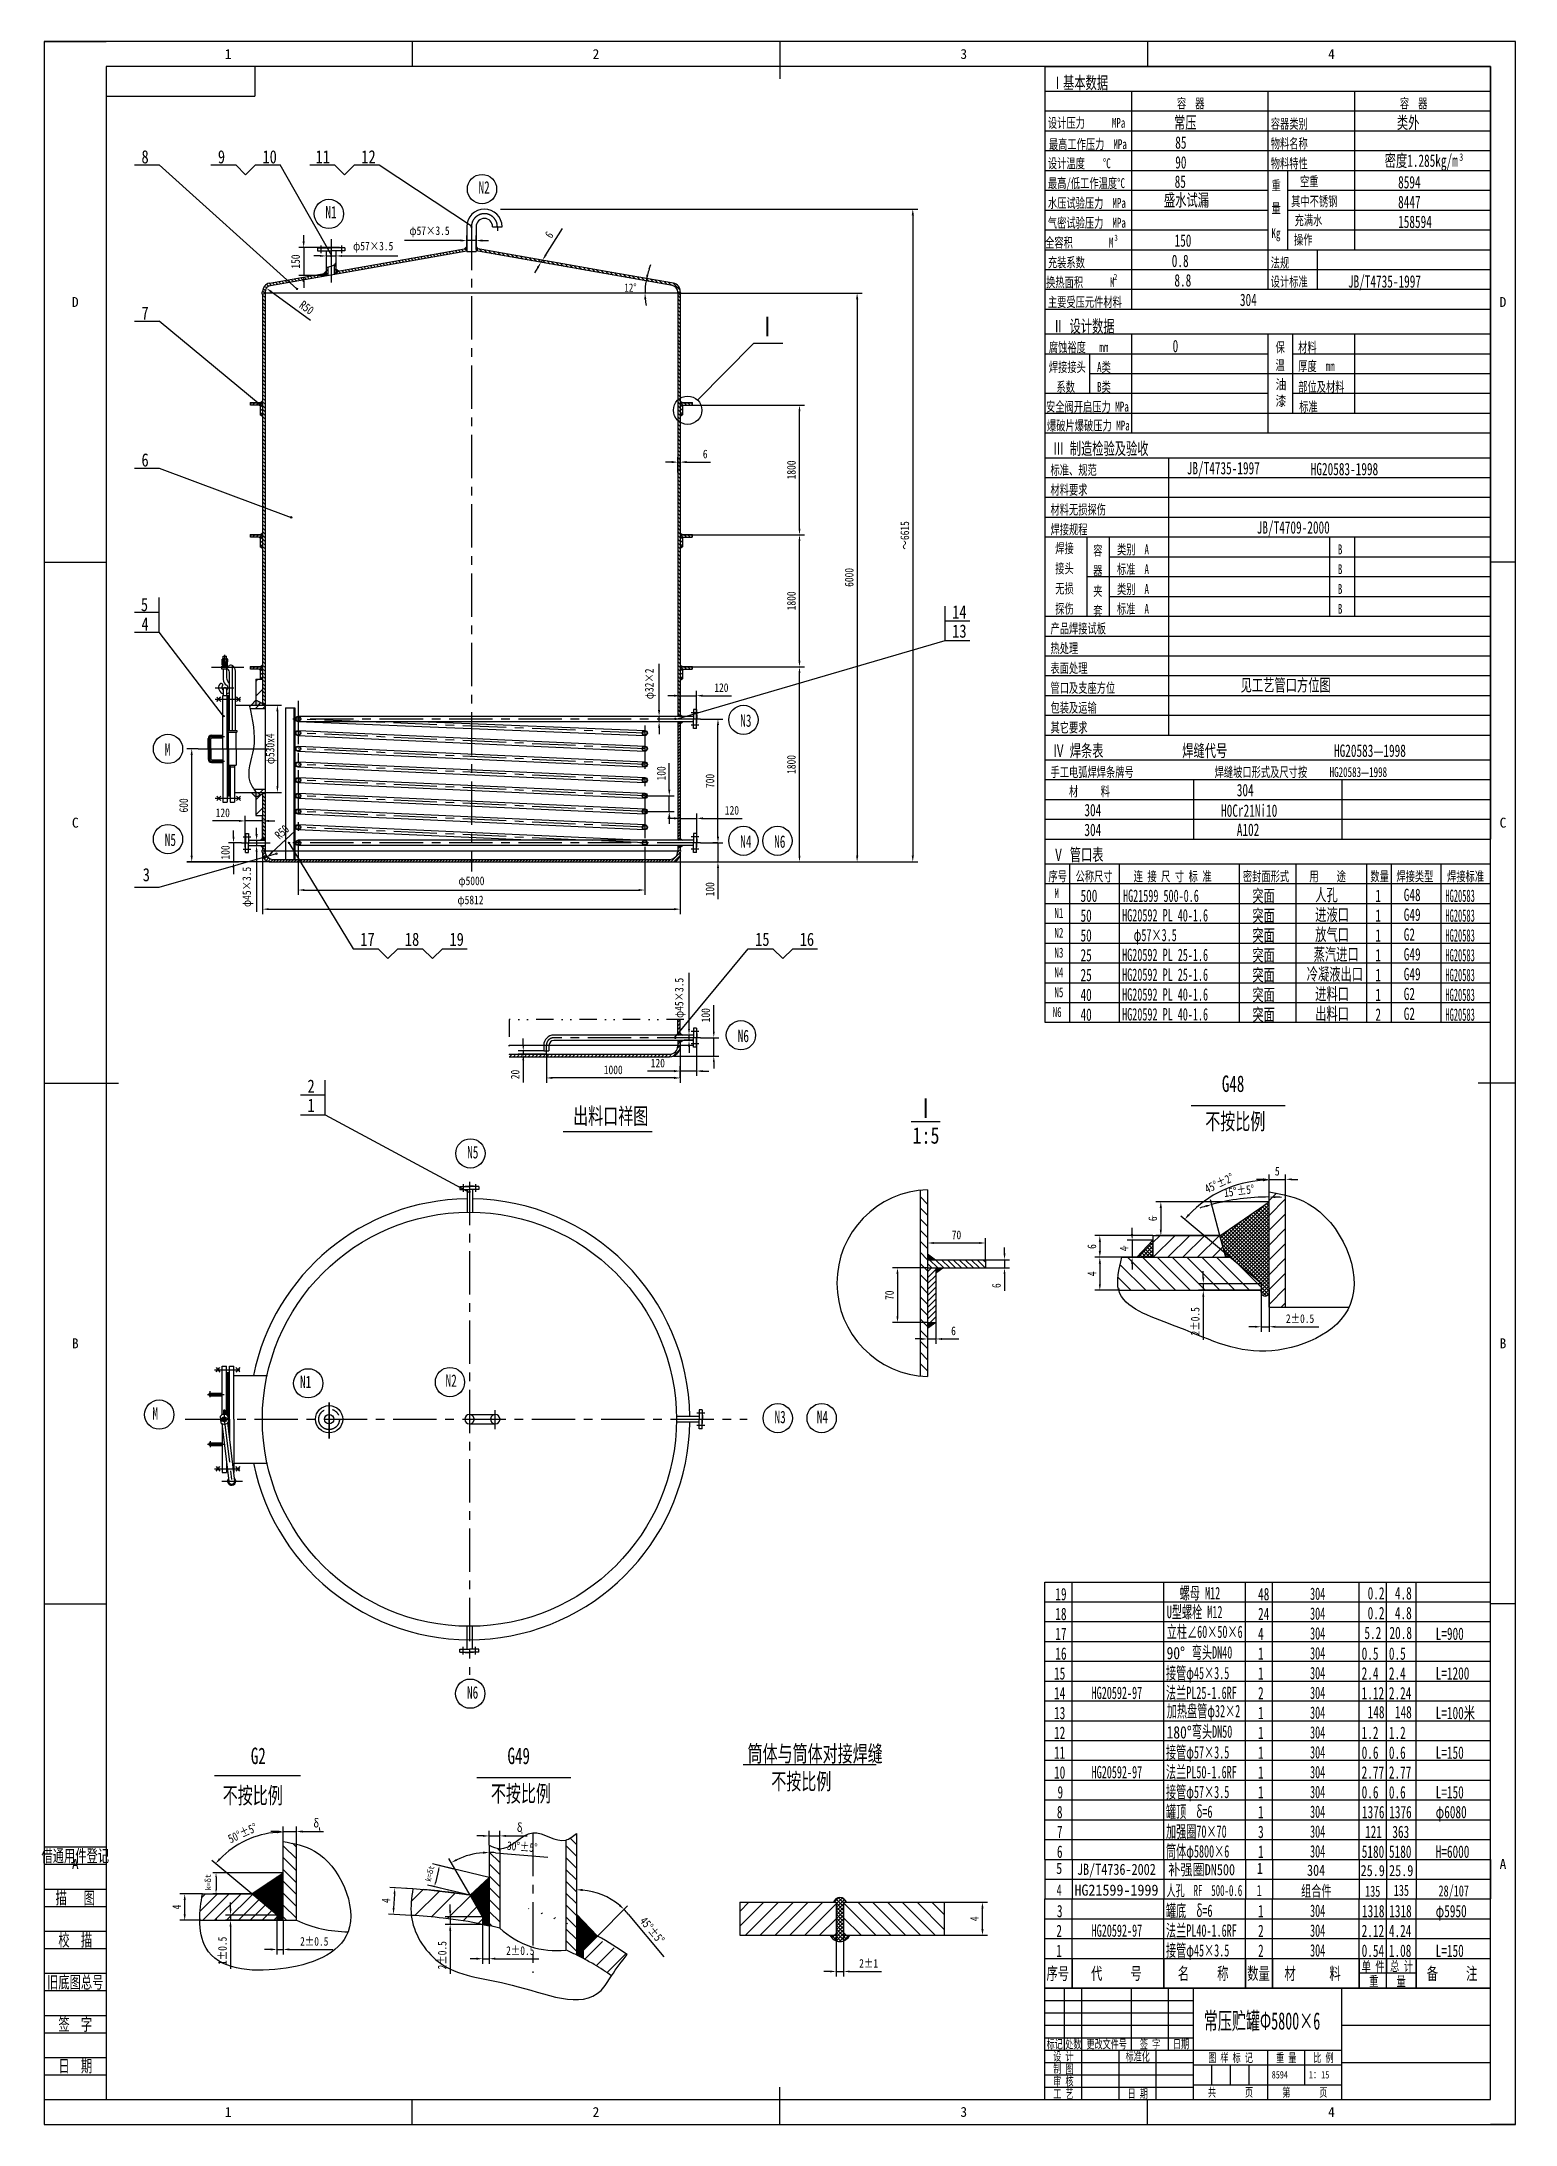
# Model space of a CAD drawing. Header units: millimetres. Extents: x -391 to 8535, y -150 to 12465.
import ezdxf
from ezdxf.enums import TextEntityAlignment as Align

# ---------------------------------------------------------------- set-up
doc = ezdxf.new("R2010")
doc.units = ezdxf.units.MM
doc.header["$LTSCALE"] = 15
for name, pattern in [('CENTER', [2, 1.25, -0.25, 0.25, -0.25]), ('DASHED', [0.75, 0.5, -0.25]), ('DIVIDE', [1.25, 0.5, -0.25, 0, -0.25, 0, -0.25])]:
    doc.linetypes.add(name, pattern=pattern)
doc.layers.get('0').update_dxf_attribs({"linetype": 'CONTINUOUS'})
doc.layers.get('DEFPOINTS').update_dxf_attribs({"linetype": 'CONTINUOUS'})
for name, color, linetype in [('1轮廓实线层', 7, 'CONTINUOUS'), ('2细线层', 3, 'CONTINUOUS'), ('3中心线层', 1, 'CENTER'), ('4虚线层', 6, 'DASHED'), ('6文字层', 3, 'CONTINUOUS'), ('7标注层', 4, 'CONTINUOUS'), ('8符号标注层', 31, 'CONTINUOUS'), ('9双点划线层', 6, 'DIVIDE'), ('PARA2', 7, 'CONTINUOUS'), ('图框层', 7, 'CONTINUOUS')]:
    doc.layers.add(name, color=color, linetype=linetype)
doc.layers.add('5剖面线层', color=2, linetype='CONTINUOUS', lineweight=5)
doc.styles.add('PC_TEXTSTYLE', font='SIMFANG.TTF', dxfattribs={"width": 0.8})
doc.dimstyles.new('TH_GBDIM', dxfattribs={"dimscale": 15, "dimtxt": 3.5, "dimasz": 2.5, "dimexe": 2, "dimexo": 0, "dimgap": 1.5, "dimtad": 1, "dimdec": 1, "dimzin": 0, "dimdsep": 46, "dimtxsty": 'PC_TEXTSTYLE', "dimcen": 2.5, "dimadec": 0, "dimazin": 0, "dimtfac": 0.714286, "dimtdec": 4, "dimtmove": 0, "dimatfit": 3, "dimfxl": 0, "dimtolj": 1, "dimtzin": 0, "dimarcsym": 0})
pattern_1 = [(135, (369.862, 4102.847), (-11.22532, -11.22532), [])]
pattern_2 = [(45, (367.908, 476.2534), (-4.490128, 4.490128), []), (135, (367.908, 476.2534), (-4.490128, -4.490128), [])]
pattern_3 = [(45, (3973.68, 1656.754), (-44.9013, 44.9013), [])]
pattern_4 = [(135, (3973.678, 1656.754), (-11.22532, -11.22532), []), (225, (3973.678, 1656.754), (11.22532, -11.22532), [])]
pattern_5 = [(45, (0, -549.669), (-11.22532, 11.22532), [])]

msp = doc.modelspace()

# ---------------------------------------------------------------- texts
at = {"color": 3, "linetype": 'ByBlock', "ltscale": 14, "insert": (1960.12, 1368.89), "char_height": 35, "attachment_point": 5, "rotation": 76.593, "style": 'PC_TEXTSTYLE'}
msp.add_mtext('k=δt', dxfattribs=at)
at = {"layer": '1轮廓实线层', "color": 3, "insert": (3175.32, 10975.12), "char_height": 50, "attachment_point": 5, "style": 'PC_TEXTSTYLE'}
msp.add_mtext('12%%d', dxfattribs=at)
at = {"layer": '1轮廓实线层', "color": 4, "ltscale": 14, "insert": (1288.79, 1647.12), "char_height": 16, "width": 12.968, "attachment_point": 1, "style": 'PC_TEXTSTYLE'}
msp.add_mtext('\\Ftxt.shx;t', dxfattribs=at)
at = {"layer": '2细线层', "style": 'PC_TEXTSTYLE', "width": 0.8}
msp.add_text('3', height=45, dxfattribs=at).set_placement((8195.08, 11743.38))
at = {"layer": '2细线层', "ltscale": 14, "style": 'PC_TEXTSTYLE'}
for s, height, width, p in [('螺母 M12', 75, 0.6, (6502.3, 3030.6)), ('304', 75, 0.6, (7291.65, 3026.3)), ('U型螺栓 M12', 75, 0.6, (6423.72, 2915.98)), ('304', 75, 0.6, (7291.65, 2906.3)), ('立柱∠60×50×6', 75, 0.6, (6423.72, 2795.98)), ('304', 75, 0.6, (7291.65, 2786.3)), ('弯头DN40', 75, 0.6, (6575.27, 2671.34)), ('304', 75, 0.6, (7291.65, 2666.3)), ('接管φ45×3.5', 75, 0.6, (6418.87, 2546.3)), ('304', 75, 0.6, (7291.65, 2546.3)), ('HG20592-97', 75, 0.6, (5968.52, 2426.3)), ('法兰PL25-1.6RF', 75, 0.6, (6418.87, 2426.3)), ('加热盘管φ32×2', 75, 0.6, (6423.72, 2315.98)), ('304', 75, 0.6, (7291.65, 2426.3)), ('弯头DN50', 75, 0.6, (6575.27, 2191.34)), ('304', 75, 0.6, (7291.65, 2306.3)), ('接管φ57×3.5', 75, 0.6, (6418.87, 2066.3)), ('304', 75, 0.6, (7291.65, 2186.3)), ('HG20592-97', 75, 0.6, (5968.52, 1946.3)), ('法兰PL50-1.6RF', 75, 0.6, (6418.87, 1946.3)), ('304', 75, 0.6, (7291.65, 2066.3)), ('304', 75, 0.6, (7291.65, 1946.3)), ('接管φ57×3.5', 75, 0.6, (6418.87, 1826.3)), ('304', 75, 0.6, (7291.65, 1826.3)), ('罐顶  δ=6', 75, 0.6, (6418.87, 1706.3)), ('304', 75, 0.6, (7291.65, 1706.3)), ('加强圈70×70', 75, 0.6, (6418.87, 1586.3)), ('304', 75, 0.6, (7291.65, 1586.3)), ('筒体φ5800×6', 75, 0.6, (6418.87, 1466.3)), ('304', 75, 0.6, (7291.65, 1466.3)), ('5', 67.5, 0.8, (5753.86, 1366.61)), ('JB/T4736-2002', 67.5, 0.8, (5879.78, 1361.03)), ('补强圈DN500', 67.5, 0.8, (6432.55, 1359.17)), ('1', 67.5, 0.8, (6968.86, 1366.61)), ('304', 67.5, 0.8, (7273.09, 1355.45)), ('25.9', 67.5, 0.8, (7597.72, 1353.59)), ('25.9', 67.5, 0.8, (7770.17, 1353.59)), ('罐底  δ=6', 75, 0.6, (6418.87, 1106.3)), ('304', 75, 0.6, (7291.65, 1106.3)), ('HG20592-97', 75, 0.6, (5968.52, 986.3)), ('法兰PL40-1.6RF', 75, 0.6, (6418.87, 986.3)), ('304', 75, 0.6, (7291.65, 986.3)), ('接管φ45×3.5', 75, 0.6, (6418.87, 866.3)), ('304', 75, 0.6, (7291.65, 866.3)), ('8594', 45, 0.8, (7059.45, 127.96)), ('1：15', 45, 0.8, (7284.45, 127.96))]:
    msp.add_text(s, height=height, dxfattribs=dict(at, width=width)).set_placement(p)
at = {"layer": '2细线层', "ltscale": 14, "char_height": 75, "width": 549.182, "attachment_point": 1, "style": 'PC_TEXTSTYLE'}
for s, insert in [('90%%d', (6422.6, 2742.11)), ('180%%d', (6422.6, 2262.11))]:
    msp.add_mtext(s, dxfattribs=dict(at, insert=insert))
at = {"layer": '6文字层', "style": 'PC_TEXTSTYLE', "width": 0.667}
for s, height, p in [('Ⅰ基本数据', 75, (5727.14, 12178.84)), ('容  器', 60, (6485.68, 12061.39)), ('容  器', 60, (7835.68, 12061.39)), ('设计压力      MPa', 60, (5703.62, 11943.25)), ('容器类别', 60, (7053.62, 11938.06)), ('最高工作压力  MPa', 60, (5709.5, 11814.04)), ('物料名称', 60, (7053.62, 11818.06)), ('设计温度    %%DC', 60, (5703.62, 11698.06)), ('物料特性', 60, (7053.62, 11698.06)), ('最高/低工作温度%%DC', 60, (5703.62, 11578.06)), ('重', 60, (7057.81, 11563.61)), ('空重', 60, (7230.82, 11587.97)), ('水压试验压力  MPa', 60, (5703.62, 11458.06)), ('量', 60, (7057.81, 11426.15)), ('其中不锈钢', 60, (7177.1, 11468.25)), ('气密试验压力  MPa', 60, (5703.62, 11338.06)), ('充满水', 60, (7197.75, 11353.41)), ('全容积        M', 60, (5687.02, 11218.06)), ('3', 37.5, (6106.66, 11258.59)), ('Kg', 60, (7057.81, 11274.94)), ('操作', 60, (7194.15, 11235.48)), ('充装系数 ', 60, (5703.62, 11098.06)), ('法规', 60, (7053.23, 11096.24)), ('换热面积      M ', 60, (5692.55, 10978.06)), ('2', 37.5, (6103.14, 11020.8)), ('设计标准', 60, (7053.23, 10981.69)), ('主要受压元件材料', 60, (5703.62, 10858.06)), ('Ⅱ 设计数据', 75, (5732.48, 10704.22)), ('腐蚀裕度   mm', 60, (5709.6, 10584.24)), ('保', 60, (7082.56, 10584.24)), ('材料', 60, (7219.86, 10584.24)), ('焊接接头', 60, (5709.6, 10464.25)), ('A类', 60, (6001.35, 10464.25)), ('温', 60, (7082.56, 10475.68)), ('厚度  mm', 60, (7219.86, 10469.96)), ('系数', 60, (5755.36, 10344.27)), ('B类', 60, (6001.35, 10344.27)), ('部位及材料', 60, (7219.86, 10344.27)), ('安全阀开启压力 MPa', 60, (5692.44, 10224.28)), ('标准', 60, (7225.58, 10224.28)), ('爆破片爆破压力 MPa', 60, (5698.16, 10110.01)), ('Ⅲ 制造检验及验收', 75, (5733.75, 9962.99)), ('标准、规范', 60, (5719.37, 9840.89)), ('材料要求', 60, (5719.37, 9720.89)), ('材料无损探伤', 60, (5719.37, 9600.89)), ('焊接规程', 60, (5719.37, 9480.89)), ('焊接', 60, (5748.13, 9366.82)), ('容', 60, (5978.27, 9352.46)), ('类别  A', 60, (6122.1, 9359.64)), ('B', 60, (7459.76, 9359.64)), ('接头', 60, (5748.13, 9244.72)), ('器', 60, (5978.27, 9230.35)), ('标准  A', 60, (6122.1, 9239.64)), ('B', 60, (7459.76, 9239.64)), ('无损 ', 60, (5748.13, 9122.61)), ('夹', 60, (5978.27, 9108.24)), ('类别  A', 60, (6122.1, 9119.64)), ('B', 60, (7459.76, 9119.64)), ('探伤', 60, (5748.13, 9000.5)), ('套', 60, (5978.27, 8986.13)), ('标准  A', 60, (6122.1, 8999.64)), ('B', 60, (7459.76, 8999.64)), ('产品焊接试板', 60, (5719.37, 8880.89)), ('表面处理', 60, (5719.37, 8640.89)), ('热处理', 60, (5719.37, 8760.89)), ('管口及支座方位', 60, (5719.37, 8520.89)), ('包装及运输  ', 60, (5719.37, 8400.89)), ('其它要求', 60, (5719.37, 8280.89)), ('Ⅳ 焊条表              焊缝代号                   HG20583—1998', 75, (5733.75, 8132.99)), ('手工电弧焊焊条牌号                  焊缝坡口形式及尺寸按     HG20583—1998', 60, (5719.37, 8010.89)), ('Ⅴ 管口表', 75, (5733.75, 7502.99))]:
    msp.add_text(s, height=height, dxfattribs=at).set_placement(p)
at = {"layer": '6文字层', "ltscale": 14, "style": 'PC_TEXTSTYLE'}
for s, height, width, p in [('常压', 75, 0.667, (6467.62, 11937.56)), ('类外', 75, 0.667, (7817.62, 11937.56)), ('85', 75, 0.667, (6474.93, 11816.42)), ('90', 75, 0.667, (6474.93, 11696.42)), ('密度1.285kg/m', 75, 0.667, (7743.58, 11706.8)), ('N2', 75, 0.667, (2254.86, 11544.8)), ('85', 75, 0.667, (6471.47, 11579.51)), ('8594', 75, 0.667, (7824.93, 11576.42)), ('盛水试漏', 75, 0.667, (6406.41, 11467.69)), ('8447', 75, 0.667, (7824.93, 11456.42)), ('N1', 75, 0.667, (1327.72, 11394.24)), ('158594', 75, 0.667, (7824.93, 11336.42)), ('150', 75, 0.667, (6470.89, 11222.86)), ('0.8', 75, 0.667, (6453.84, 11099.59)), ('8.8', 75, 0.667, (6469.93, 10981.67)), ('JB/T4735-1997', 75, 0.667, (7521.01, 10975.09)), ('304', 75, 0.667, (6866.83, 10863.75)), ('0', 75, 0.667, (6459.03, 10583.82)), ('JB/T4735-1997', 75, 0.667, (6544.85, 9844.15)), ('HG20583-1998', 75, 0.667, (7295.75, 9838.79)), ('JB/T4709-2000', 75, 0.667, (6968.57, 9485.04)), ('见工艺管口方位图', 75, 0.667, (6870.95, 8530.23)), ('N3', 75, 0.667, (3840.17, 8315.16)), ('M', 75, 0.667, (354.48, 8139.34)), ('材     料', 60, 0.667, (5831.25, 7894.19)), ('304', 75, 0.667, (6847.95, 7894.03)), ('304', 75, 0.667, (5924.71, 7773.29)), ('H0Cr21Ni10', 75, 0.667, (6752.86, 7769.81)), ('304', 75, 0.667, (5924.71, 7653.29)), ('A102', 75, 0.667, (6847.95, 7654.03)), ('N5', 75, 0.667, (354.48, 7593.17)), ('N4', 75, 0.667, (3840.17, 7582.45)), ('N6', 75, 0.667, (4045.78, 7582.45)), ('500', 75, 0.667, (5901.32, 7254.22)), ('HG21599 500-0.6', 75, 0.6, (6158.77, 7254.22)), ('突面', 75, 0.667, (6941.84, 7254.22)), ('人孔', 75, 0.667, (7322.65, 7259.58)), ('1', 75, 0.667, (7687.37, 7254.22)), ('G48', 75, 0.667, (7859.01, 7259.58)), ('HG20583', 75, 0.5, (8111.09, 7254.22)), ('50', 75, 0.667, (5901.32, 7134.22)), ('HG20592 PL 40-1.6', 75, 0.6, (6153.4, 7136.3)), ('突面', 75, 0.667, (6941.84, 7134.22)), ('进液口', 75, 0.667, (7322.65, 7139.58)), ('1', 75, 0.667, (7687.37, 7134.22)), ('G49', 75, 0.667, (7859.01, 7139.58)), ('HG20583', 75, 0.5, (8111.09, 7134.22)), ('50', 75, 0.667, (5901.32, 7014.22)), ('φ57×3.5', 75, 0.6, (6223.44, 7016.3)), ('突面', 75, 0.667, (6941.84, 7014.22)), ('放气口', 75, 0.667, (7322.65, 7019.58)), ('1', 75, 0.667, (7687.37, 7014.22)), ('G2', 75, 0.667, (7859.01, 7019.58)), ('HG20583', 75, 0.5, (8111.09, 7014.22)), ('25', 75, 0.667, (5901.32, 6894.22)), ('HG20592 PL 25-1.6', 75, 0.6, (6153.4, 6896.3)), ('突面', 75, 0.667, (6941.84, 6894.22)), ('蒸汽进口', 75, 0.667, (7313.31, 6899.58)), ('1', 75, 0.667, (7687.37, 6894.22)), ('G49', 75, 0.667, (7859.01, 6899.58)), ('HG20583', 75, 0.5, (8111.09, 6894.22)), ('25', 75, 0.667, (5901.32, 6774.22)), ('HG20592 PL 25-1.6', 75, 0.6, (6153.4, 6776.3)), ('突面', 75, 0.667, (6941.84, 6774.22)), ('冷凝液出口', 75, 0.667, (7271.29, 6779.58)), ('1', 75, 0.667, (7687.37, 6774.22)), ('G49', 75, 0.667, (7859.01, 6779.58)), ('HG20583', 75, 0.5, (8111.09, 6774.22)), ('40', 75, 0.667, (5901.32, 6654.22)), ('HG20592 PL 40-1.6', 75, 0.6, (6153.4, 6656.3)), ('突面', 75, 0.667, (6941.84, 6654.22)), ('进料口', 75, 0.667, (7322.65, 6659.58)), ('1', 75, 0.667, (7687.37, 6654.22)), ('G2', 75, 0.667, (7859.01, 6659.58)), ('HG20583', 75, 0.5, (8111.09, 6654.22)), ('40', 75, 0.667, (5901.32, 6534.22)), ('HG20592 PL 40-1.6', 75, 0.6, (6153.4, 6536.3)), ('突面', 75, 0.667, (6941.84, 6534.22)), ('出料口', 75, 0.667, (7322.65, 6539.58)), ('2', 75, 0.667, (7687.37, 6534.22)), ('G2', 75, 0.667, (7859.01, 6539.58)), ('HG20583', 75, 0.5, (8111.09, 6534.22)), ('N6', 75, 0.667, (3824.91, 6405.06)), ('G48', 100, 0.667, (6757.22, 6103.26)), ('出料口祥图', 100, 0.667, (2827.97, 5907.05)), ('不按比例', 100, 0.667, (6656.83, 5874.9)), ('N5', 75, 0.667, (2186.08, 5700.84)), ('N1', 75, 0.667, (1174.01, 4309.78)), ('N2', 75, 0.667, (2055.43, 4317.31)), ('M', 75, 0.667, (279.98, 4118.33)), ('N3', 75, 0.667, (4047.69, 4097.06)), ('N4', 75, 0.667, (4303.83, 4097.06)), ('19', 75, 0.667, (5748.61, 3024.22)), ('48', 75, 0.667, (6976.78, 3024.22)), ('0.2', 75, 0.667, (7640.46, 3029.39)), ('4.8', 75, 0.667, (7805.46, 3029.39)), ('18', 75, 0.667, (5748.61, 2904.22)), ('24', 75, 0.667, (6976.78, 2904.22)), ('0.2', 75, 0.667, (7640.46, 2909.39)), ('4.8', 75, 0.667, (7805.46, 2909.39)), ('17', 75, 0.667, (5748.61, 2784.22)), ('4', 75, 0.667, (6976.78, 2784.22)), ('5.2', 75, 0.667, (7620.73, 2789.39)), ('20.8', 75, 0.667, (7772.57, 2789.39)), ('L=900', 75, 0.667, (8052.51, 2784.22)), ('16', 75, 0.667, (5748.61, 2664.22)), ('1', 75, 0.667, (6976.78, 2664.22)), ('0.5', 75, 0.667, (7603.99, 2664.22)), ('0.5', 75, 0.667, (7768.99, 2664.22)), ('15', 75, 0.667, (5740.85, 2544.22)), ('1', 75, 0.667, (6976.78, 2544.22)), ('2.4', 75, 0.667, (7603.99, 2544.22)), ('2.4', 75, 0.667, (7768.99, 2544.22)), ('L=1200', 75, 0.667, (8052.51, 2544.22)), ('N6', 75, 0.667, (2185.12, 2428.29)), ('14', 75, 0.667, (5740.85, 2424.22)), ('2', 75, 0.667, (6976.78, 2424.22)), ('1.12', 75, 0.667, (7603.99, 2424.22)), ('2.24', 75, 0.667, (7768.99, 2424.22)), ('13', 75, 0.667, (5740.85, 2304.22)), ('1', 75, 0.667, (6976.78, 2304.22)), ('148', 75, 0.667, (7640.46, 2309.39)), ('148', 75, 0.667, (7805.46, 2309.39)), ('L=100米', 75, 0.667, (8052.51, 2304.22)), ('筒体与筒体对接焊缝', 100, 0.667, (3884.53, 2045.47)), ('12', 75, 0.667, (5740.85, 2184.22)), ('1', 75, 0.667, (6976.78, 2184.22)), ('1.2', 75, 0.667, (7603.99, 2184.22)), ('1.2', 75, 0.667, (7768.99, 2184.22)), ('G2', 100, 0.667, (875.6, 2032.02)), ('G49', 100, 0.667, (2430.26, 2032.02)), ('11', 75, 0.667, (5740.85, 2064.22)), ('1', 75, 0.667, (6976.78, 2064.22)), ('2.77', 75, 0.667, (7603.99, 1944.22)), ('0.6', 75, 0.667, (7603.99, 2064.22)), ('2.77', 75, 0.667, (7768.99, 1944.22)), ('0.6', 75, 0.667, (7768.99, 2064.22)), ('L=150', 75, 0.667, (8052.51, 2064.22)), ('不按比例', 100, 0.667, (705.6, 1792.06)), ('不按比例', 100, 0.667, (2329.86, 1803.66)), ('不按比例', 100, 0.667, (4028.17, 1877.34)), ('10', 75, 0.667, (5740.85, 1944.22)), ('9', 75, 0.667, (5761.88, 1824.22)), ('1', 75, 0.667, (6976.78, 1944.22)), ('1', 75, 0.667, (6976.78, 1824.22)), ('0.6', 75, 0.667, (7603.99, 1824.22)), ('0.6', 75, 0.667, (7768.99, 1824.22)), ('L=150', 75, 0.667, (8052.51, 1824.22)), ('8', 75, 0.667, (5758.29, 1704.22)), ('1', 75, 0.667, (6976.78, 1704.22)), ('1376', 75, 0.667, (7606.14, 1704.22)), ('1376', 75, 0.667, (7771.14, 1704.22)), ('φ6080', 75, 0.667, (8052.51, 1704.22)), ('7', 75, 0.667, (5758.29, 1584.22)), ('3', 75, 0.667, (6976.78, 1584.22)), ('121', 75, 0.667, (7624.92, 1584.22)), ('363', 75, 0.667, (7789.92, 1584.22)), ('6', 75, 0.667, (5758.29, 1464.22)), ('1', 75, 0.667, (6976.78, 1464.22)), ('5180', 75, 0.667, (7604.62, 1464.22)), ('5180', 75, 0.667, (7769.62, 1464.22)), ('H=6000', 75, 0.667, (8052.51, 1464.22)), ('3', 75, 0.667, (5758.29, 1104.22)), ('1', 75, 0.667, (6976.78, 1104.22)), ('1318', 75, 0.667, (7606.14, 1104.22)), ('1318', 75, 0.667, (7771.14, 1104.22)), ('φ5950', 75, 0.667, (8052.51, 1104.22)), ('2', 75, 0.667, (5754.62, 984.22)), ('2', 75, 0.667, (6976.78, 984.22)), ('2.12', 75, 0.667, (7603.99, 984.22)), ('4.24', 75, 0.667, (7768.99, 984.22)), ('1', 75, 0.667, (5754.62, 864.22)), ('2', 75, 0.667, (6976.78, 864.22)), ('0.54', 75, 0.667, (7603.99, 864.22)), ('1.08', 75, 0.667, (7768.99, 864.22)), ('L=150', 75, 0.667, (8052.51, 864.22))]:
    msp.add_text(s, height=height, dxfattribs=dict(at, width=width)).set_placement(p)
at = {"layer": '6文字层', "ltscale": 7, "style": 'PC_TEXTSTYLE', "width": 0.667}
for s, p in [('序号', (5707.01, 7379.65)), ('公称尺寸', (5871.68, 7379.65)), ('连 接 尺 寸 标 准', (6223.03, 7379.65)), ('密封面形式', (6885, 7379.65)), ('用    途', (7287.7, 7379.65)), ('数量', (7657.01, 7379.65)), ('焊接类型', (7814.34, 7379.65)), ('焊接标准', (8121.68, 7379.65)), ('M', (5743.06, 7277.34)), ('N1', (5743.06, 7157.34)), ('N2', (5743.06, 7037.34)), ('N3', (5743.06, 6917.34)), ('N4', (5743.06, 6797.34)), ('N5', (5743.06, 6677.34)), ('N6', (5732.41, 6557.34))]:
    msp.add_text(s, height=60, dxfattribs=at).set_placement(p)
at = {"layer": '6文字层', "color": 3, "style": 'PC_TEXTSTYLE'}
for s, width, p in [('借通用件登记', 0.667, (-187.5, 1477.5)), ('描   图', 0.6667, (-187.5, 1222.5)), ('校  描', 0.667, (-187.5, 967.5)), ('旧底图总号', 0.667, (-187.5, 712.5)), ('签  字', 0.667, (-187.5, 457.5)), ('日  期', 0.667, (-187.41, 204))]:
    msp.add_text(s, height=75, dxfattribs=dict(at, width=width)).set_placement(p, align=Align.MIDDLE)
at = {"layer": '6文字层', "color": 4, "ltscale": 14, "style": 'PC_TEXTSTYLE', "width": 0.8}
msp.add_text('t', height=16, dxfattribs=at).set_placement((2512.28, 1608.97))
at = {"layer": '6文字层', "style": 'PC_TEXTSTYLE', "width": 0.667}
for s, p in [('标记', (5745, 337.5)), (' 设 计 ', (5797.5, 262.58)), ('处数', (5857.5, 337.5)), (' 更改文件号 ', (6060, 337.5)), (' 标准化 ', (6247.5, 262.58)), (' 签 字 ', (6322.5, 337.5)), (' 日期 ', (6510, 337.5)), (' 图 样 标 记 ', (6810, 255)), (' 重 量 ', (7147.5, 255)), (' 比 例 ', (7372.5, 255)), (' 制 图 ', (5797.5, 187.58)), (' 审 核 ', (5797.5, 112.5)), (' 工 艺 ', (5797.5, 37.5)), (' 日 期 ', (6247.5, 37.5)), ('共       页', (6810, 45)), ('第       页', (7260, 45))]:
    msp.add_text(s, height=52.5, dxfattribs=at).set_placement(p, align=Align.MIDDLE)
at = {"layer": '6文字层', "ltscale": 14, "attachment_point": 8, "style": 'PC_TEXTSTYLE'}
for s, insert, char_height in [('\\PⅠ', (4003.63, 10679.32), 120), ('\\PⅠ', (4963.08, 5945.44), 120), ('1:5', (4965.38, 5788.31), 100)]:
    msp.add_mtext(s, dxfattribs=dict(at, insert=insert, char_height=char_height))
at = {"layer": '6文字层', "insert": (7082.56, 10418.54), "char_height": 60, "width": 102.975, "attachment_point": 1, "style": 'PC_TEXTSTYLE'}
msp.add_mtext('油漆', dxfattribs=at)
at = {"layer": '6文字层', "style": 'PC_TEXTSTYLE', "width": 0.571337, "flags": 8}
msp.add_attdef('常压贮罐Φ5800×6', text='', height=105, dxfattribs=at).set_placement((6647.7, 423.95), (7353.31, 423.95), align=Align.FIT)
at = {"layer": '7标注层', "ltscale": 14, "style": 'PC_TEXTSTYLE', "width": 0.8}
for s, p in [('8', (213.6, 11727.52)), ('9', (676.29, 11727.52)), ('10', (946.29, 11727.52)), ('11', (1267.99, 11727.52)), ('12', (1545.01, 11727.52)), ('7', (213.6, 10780.6)), ('6', (213.6, 9891.68)), ('5', (209.98, 9015.68)), ('4', (213.6, 8897.92)), ('14', (5123.85, 8970.6)), ('13', (5123.85, 8854.72)), ('3', (221.12, 7379.36)), ('17', (1539.05, 6988.13)), ('18', (1809.05, 6988.13)), ('19', (2079.05, 6988.13)), ('15', (3930.44, 6988.13)), ('16', (4200.44, 6988.13)), ('2', (1219.08, 6098.32)), ('1', (1219.08, 5982.43))]:
    msp.add_text(s, height=80, dxfattribs=at).set_placement(p)
at = {"layer": '7标注层', "ltscale": 14, "insert": (2682.8, 11294.98), "char_height": 52.5, "attachment_point": 5, "rotation": 57.364, "style": 'PC_TEXTSTYLE'}
msp.add_mtext('6', dxfattribs=at)
at = {"layer": '7标注层', "color": 3, "ltscale": 14, "insert": (999.5, 8181.87), "char_height": 52.5, "attachment_point": 5, "rotation": 90, "style": 'PC_TEXTSTYLE'}
msp.add_mtext('φ530x4', dxfattribs=at)
at = {"layer": '7标注层', "ltscale": 14, "char_height": 52.5, "attachment_point": 5, "style": 'PC_TEXTSTYLE'}
for s, insert in [('φ5000', (2212.02, 7375.15)), ('φ5812', (2206.32, 7259.21)), ('70', (5149.97, 5237.1))]:
    msp.add_mtext(s, dxfattribs=dict(at, insert=insert))
at = {"layer": '7标注层', "linetype": 'ByBlock', "ltscale": 14, "insert": (617.17, 1316.33), "char_height": 35, "attachment_point": 5, "rotation": 90, "style": 'PC_TEXTSTYLE'}
msp.add_mtext('\\A1;k=δt{}{}', dxfattribs=at)
at = {"layer": '图框层', "color": 3, "style": 'PC_TEXTSTYLE'}
for s, p in [('1', (738.75, 12390)), ('2', (2966.25, 12390)), ('3', (5193.75, 12390)), ('4', (7421.25, 12390)), ('D', (-187.5, 10888.12)), ('D', (8460, 10888.12)), ('C', (-187.5, 7734.38)), ('C', (8460, 7734.38)), ('B', (-187.5, 4580.62)), ('B', (8460, 4580.62)), ('A', (-187.5, 1426.88)), ('A', (8460, 1426.88)), ('1', (738.75, -75)), ('2', (2966.25, -75)), ('3', (5193.75, -75)), ('4', (7421.25, -75))]:
    msp.add_text(s, height=60, dxfattribs=at).set_placement(p, align=Align.MIDDLE)

# ---------------------------------------------------------------- blocks, each defined once
blk = doc.blocks.new('*U8', base_point=(1790, 11143))
at = {"layer": '1轮廓实线层', "ltscale": 21}
for p, q in [((1773, 11145), (1773, 11161)), ((1790, 11162), (1777, 11162)), ((1790, 11143), (1777, 11143)), ((1781, 11145), (1781, 11161)), ((1790, 11162), (1802, 11162)), ((1790, 11143), (1802, 11143)), ((1798, 11145), (1798, 11161)), ((1806, 11145), (1806, 11161))]:
    blk.add_line(p, q, dxfattribs=at)
for centre, radius, start, end in [((1777, 11156), 6.66, 52.1398, 127.8599), ((1777, 11150), 6.66, 232.1398, 307.8599), ((1790, 11138), 24.5, 70.368, 109.6317), ((1790, 11168), 24.5, 250.368, 289.6317), ((1802, 11156), 6.66, 52.2073, 127.8599), ((1802, 11150), 6.66, 232.1398, 307.7924)]:
    blk.add_arc(centre, radius, start, end, dxfattribs=at)
at = {"layer": '7标注层', "ltscale": 21}
blk.add_point((1790, 11143), dxfattribs=at)
blk = doc.blocks.new('*U7', base_point=(1789, 11124))
at = {"layer": '1轮廓实线层', "ltscale": 21}
for p, q in [((1772, 11126), (1772, 11142)), ((1789, 11143), (1776, 11143)), ((1789, 11124), (1776, 11124)), ((1780, 11126), (1780, 11142)), ((1789, 11143), (1801, 11143)), ((1789, 11124), (1801, 11124)), ((1797, 11126), (1797, 11142)), ((1805, 11126), (1805, 11142))]:
    blk.add_line(p, q, dxfattribs=at)
for centre, radius, start, end in [((1776, 11137), 6.66, 52.1398, 127.8599), ((1776, 11131), 6.66, 232.1398, 307.8599), ((1789, 11119), 24.5, 70.368, 109.6317), ((1789, 11149), 24.5, 250.368, 289.6317), ((1801, 11137), 6.66, 52.2073, 127.8599), ((1801, 11131), 6.66, 232.1398, 307.7924)]:
    blk.add_arc(centre, radius, start, end, dxfattribs=at)
at = {"layer": '7标注层', "ltscale": 21}
blk.add_point((1789, 11124), dxfattribs=at)
blk = doc.blocks.new('*U6', base_point=(1789, 11124))
at = {"layer": '1轮廓实线层', "ltscale": 21}
for p, q in [((1772, 11126), (1772, 11142)), ((1789, 11143), (1776, 11143)), ((1789, 11124), (1776, 11124)), ((1780, 11126), (1780, 11142)), ((1789, 11143), (1801, 11143)), ((1789, 11124), (1801, 11124)), ((1797, 11126), (1797, 11142)), ((1805, 11126), (1805, 11142))]:
    blk.add_line(p, q, dxfattribs=at)
for centre, radius, start, end in [((1776, 11137), 6.66, 52.1398, 127.8599), ((1776, 11131), 6.66, 232.1398, 307.8599), ((1789, 11119), 24.5, 70.368, 109.6317), ((1789, 11149), 24.5, 250.368, 289.6317), ((1801, 11137), 6.66, 52.2073, 127.8599), ((1801, 11131), 6.66, 232.1398, 307.7924)]:
    blk.add_arc(centre, radius, start, end, dxfattribs=at)
at = {"layer": '7标注层', "ltscale": 21}
blk.add_point((1789, 11124), dxfattribs=at)
blk = doc.blocks.new('*U5', base_point=(1788, 11119))
at = {"layer": '1轮廓实线层', "ltscale": 21}
for p, q in [((1773, 11124), (1773, 11119)), ((1803, 11124), (1773, 11124)), ((1773, 11119), (1803, 11119)), ((1788, 11119), (1786, 11124)), ((1791, 11119), (1789, 11124)), ((1803, 11119), (1803, 11124))]:
    blk.add_line(p, q, dxfattribs=at)
at = {"layer": '7标注层', "ltscale": 21}
blk.add_point((1788, 11119), dxfattribs=at)
at = {"layer": 'PARA2', "color": 6, "ltscale": 21}
blk.add_point((1788, 11119), dxfattribs=at)
blk = doc.blocks.new('*D16')
at = {"layer": '7标注层', "color": 0, "lineweight": -2, "ltscale": 14}
for p, q in [((556, 8182), (488, 8182)), ((518, 7534), (518, 8144)), ((997, 7497), (488, 7497))]:
    blk.add_line(p, q, dxfattribs=at)
at = {"layer": '7标注层', "color": 0, "ltscale": 14}
for points in [[(511, 8144), (524, 8144), (518, 8182)], [(511, 7534), (524, 7534), (518, 7497)]]:
    blk.add_solid(points, dxfattribs=at)
at = {"layer": 'DEFPOINTS', "color": 0, "ltscale": 14}
for p in [(518, 8182), (556, 8182), (997, 7497)]:
    blk.add_point(p, dxfattribs=at)
at = {"layer": '7标注层', "color": 3, "ltscale": 14, "insert": (469, 7839), "char_height": 52.5, "attachment_point": 5, "rotation": 90, "style": 'PC_TEXTSTYLE'}
blk.add_mtext('\\A1;600{}{}', dxfattribs=at)
blk = doc.blocks.new('*D34')
at = {"color": 0, "linetype": 'ByBlock', "ltscale": 14}
for p, q in [((1072, 1563), (1072, 1650)), ((882, 1246), (640, 1449))]:
    blk.add_line(p, q, dxfattribs=at)
blk.add_arc((1072, 1086), 534, 94.0249, 135.9751, dxfattribs=at)
for points in [[(1034, 1625), (1035, 1613), (1072, 1620)], [(693, 1453), (683, 1462), (663, 1430)]]:
    blk.add_solid(points, dxfattribs=at)
at = {"layer": 'DEFPOINTS', "color": 0, "linetype": 'ByBlock', "ltscale": 14}
for p in [(919, 1598), (1072, 1563), (882, 1246), (1034, 1118), (1072, 1086)]:
    blk.add_point(p, dxfattribs=at)
at = {"color": 0, "linetype": 'ByBlock', "ltscale": 14, "insert": (826, 1614), "char_height": 52.5, "attachment_point": 5, "rotation": 25, "style": 'PC_TEXTSTYLE'}
blk.add_mtext('\\A1;50°±5°', dxfattribs=at)
blk = doc.blocks.new('*D35')
at = {"color": 0, "linetype": 'ByBlock', "ltscale": 14}
for p, q in [((1034, 1086), (1034, 879)), ((1072, 1086), (1072, 879)), ((996, 909), (959, 909)), ((1034, 909), (1072, 909)), ((1109, 909), (1373, 909))]:
    blk.add_line(p, q, dxfattribs=at)
for points in [[(996, 916), (996, 903), (1034, 909)], [(1109, 916), (1109, 903), (1072, 909)]]:
    blk.add_solid(points, dxfattribs=at)
at = {"layer": 'DEFPOINTS', "color": 0, "linetype": 'ByBlock', "ltscale": 14}
for p in [(1034, 1086), (1072, 1086), (1072, 909)]:
    blk.add_point(p, dxfattribs=at)
at = {"color": 0, "linetype": 'ByBlock', "ltscale": 14, "insert": (1260, 958), "char_height": 52.5, "attachment_point": 5, "style": 'PC_TEXTSTYLE'}
blk.add_mtext('\\A1;2±0.5', dxfattribs=at)
blk = doc.blocks.new('*D36')
at = {"color": 0, "linetype": 'ByBlock', "ltscale": 14}
for p, q in [((753, 1156), (753, 1193)), ((1034, 1118), (723, 1118)), ((1034, 1086), (723, 1086)), ((753, 1118), (753, 1086)), ((753, 1048), (753, 791))]:
    blk.add_line(p, q, dxfattribs=at)
for points in [[(747, 1156), (759, 1156), (753, 1118)], [(747, 1048), (759, 1048), (753, 1086)]]:
    blk.add_solid(points, dxfattribs=at)
at = {"layer": 'DEFPOINTS', "color": 0, "linetype": 'ByBlock', "ltscale": 14}
for p in [(753, 1086), (1034, 1118), (1034, 1086)]:
    blk.add_point(p, dxfattribs=at)
at = {"color": 0, "linetype": 'ByBlock', "ltscale": 14, "insert": (704, 901), "char_height": 52.5, "attachment_point": 5, "rotation": 90, "style": 'PC_TEXTSTYLE'}
blk.add_mtext('\\A1;1±0.5', dxfattribs=at)
blk = doc.blocks.new('*D37')
at = {"color": 0, "linetype": 'ByBlock', "ltscale": 14}
for p, q in [((583, 1246), (445, 1246)), ((475, 1208), (475, 1123)), ((567, 1086), (445, 1086))]:
    blk.add_line(p, q, dxfattribs=at)
for points in [[(469, 1208), (482, 1208), (475, 1246)], [(469, 1123), (482, 1123), (475, 1086)]]:
    blk.add_solid(points, dxfattribs=at)
at = {"layer": 'DEFPOINTS', "color": 0, "linetype": 'ByBlock', "ltscale": 14}
for p in [(583, 1246), (475, 1086), (567, 1086)]:
    blk.add_point(p, dxfattribs=at)
at = {"color": 0, "linetype": 'ByBlock', "ltscale": 14, "insert": (427, 1166), "char_height": 52.5, "attachment_point": 5, "rotation": 90, "style": 'PC_TEXTSTYLE'}
blk.add_mtext('\\A1;4{}{}', dxfattribs=at)
blk = doc.blocks.new('*D38')
at = {"color": 0, "linetype": 'ByBlock', "ltscale": 14}
for p, q in [((1072, 1563), (1072, 1654)), ((1152, 1547), (1152, 1654)), ((1034, 1624), (997, 1624)), ((1072, 1624), (1152, 1624)), ((1189, 1624), (1317, 1624))]:
    blk.add_line(p, q, dxfattribs=at)
for points in [[(1034, 1630), (1034, 1617), (1072, 1624)], [(1189, 1630), (1189, 1617), (1152, 1624)]]:
    blk.add_solid(points, dxfattribs=at)
at = {"layer": 'DEFPOINTS', "color": 0, "linetype": 'ByBlock', "ltscale": 14}
for p in [(1072, 1563), (1152, 1624), (1152, 1547)]:
    blk.add_point(p, dxfattribs=at)
at = {"color": 0, "linetype": 'ByBlock', "ltscale": 14, "insert": (1272, 1674), "char_height": 52.5, "attachment_point": 5, "style": 'PC_TEXTSTYLE'}
blk.add_mtext('\\A1;δ', dxfattribs=at)
blk = doc.blocks.new('*D39')
at = {"color": 0, "linetype": 'ByBlock', "ltscale": 14}
for p, q in [((1857, 1276), (1718, 1284)), ((1746, 1244), (1741, 1160)), ((1848, 1116), (1709, 1124))]:
    blk.add_line(p, q, dxfattribs=at)
for points in [[(1740, 1245), (1752, 1244), (1748, 1282)], [(1735, 1160), (1747, 1159), (1739, 1122)]]:
    blk.add_solid(points, dxfattribs=at)
at = {"layer": 'DEFPOINTS', "color": 0, "linetype": 'ByBlock', "ltscale": 14}
for p in [(1857, 1276), (1739, 1122), (1848, 1116)]:
    blk.add_point(p, dxfattribs=at)
at = {"color": 0, "linetype": 'ByBlock', "ltscale": 14, "insert": (1695, 1205), "char_height": 52.5, "attachment_point": 5, "rotation": 86.7117, "style": 'PC_TEXTSTYLE'}
blk.add_mtext('\\A1;4{}{}', dxfattribs=at)
blk = doc.blocks.new('*D40')
at = {"color": 0, "linetype": 'ByBlock', "ltscale": 14}
for p, q in [((2975, 990), (3158, 1173)), ((3162, 1124), (3378, 864))]:
    blk.add_line(p, q, dxfattribs=at)
for start, end in [(50.263, 84.737), (39.737, 45)]:
    blk.add_arc((2848, 863), 408, start, end, dxfattribs=at)
for points in [[(2885, 1263), (2886, 1276), (2848, 1271)], [(3113, 1182), (3105, 1172), (3137, 1152)]]:
    blk.add_solid(points, dxfattribs=at)
at = {"layer": 'DEFPOINTS', "color": 0, "linetype": 'ByBlock', "ltscale": 14}
for p in [(2848, 1613), (2954, 1257), (2888, 903), (2975, 990), (2848, 876)]:
    blk.add_point(p, dxfattribs=at)
at = {"color": 0, "linetype": 'ByBlock', "ltscale": 14, "insert": (3307, 1025), "char_height": 52.5, "attachment_point": 5, "rotation": 309.737, "style": 'PC_TEXTSTYLE'}
blk.add_mtext('\\A1;45°±5° ', dxfattribs=at)
blk = doc.blocks.new('*D41')
at = {"color": 0, "linetype": 'ByBlock', "ltscale": 14}
for p, q in [((2204, 1238), (2075, 1461)), ((2357, 1495), (2674, 1469))]:
    blk.add_line(p, q, dxfattribs=at)
for start, end in [(94.6756, 115.3244), (85.3244, 90)]:
    blk.add_arc((2320, 1037), 460, start, end, dxfattribs=at)
for points in [[(2126, 1447), (2120, 1458), (2090, 1435)], [(2282, 1502), (2283, 1489), (2320, 1497)]]:
    blk.add_solid(points, dxfattribs=at)
at = {"layer": 'DEFPOINTS', "color": 0, "linetype": 'ByBlock', "ltscale": 14}
for p in [(2320, 1541), (2163, 1469), (2204, 1238), (2280, 1106), (2320, 1053)]:
    blk.add_point(p, dxfattribs=at)
at = {"color": 0, "linetype": 'ByBlock', "ltscale": 14, "insert": (2520, 1531), "char_height": 52.5, "attachment_point": 5, "rotation": 355.3244, "style": 'PC_TEXTSTYLE'}
blk.add_mtext('\\A1;30°±5°', dxfattribs=at)
blk = doc.blocks.new('*D42')
at = {"color": 0, "linetype": 'ByBlock', "ltscale": 14}
for p, q in [((2280, 1061), (2280, 823)), ((2320, 1053), (2320, 823)), ((2242, 853), (2205, 853)), ((2280, 853), (2320, 853)), ((2357, 853), (2621, 853))]:
    blk.add_line(p, q, dxfattribs=at)
for points in [[(2242, 860), (2242, 847), (2280, 853)], [(2357, 860), (2357, 847), (2320, 853)]]:
    blk.add_solid(points, dxfattribs=at)
at = {"layer": 'DEFPOINTS', "color": 0, "linetype": 'ByBlock', "ltscale": 14}
for p in [(2280, 1061), (2320, 1053), (2320, 853)]:
    blk.add_point(p, dxfattribs=at)
at = {"color": 0, "linetype": 'ByBlock', "ltscale": 14, "insert": (2508, 902), "char_height": 52.5, "attachment_point": 5, "style": 'PC_TEXTSTYLE'}
blk.add_mtext('\\A1;2±0.5', dxfattribs=at)
blk = doc.blocks.new('*D43')
at = {"color": 0, "linetype": 'ByBlock', "ltscale": 14}
for p, q in [((2083, 1144), (2083, 1181)), ((2280, 1106), (2053, 1106)), ((2280, 1061), (2053, 1061)), ((2083, 1106), (2083, 1061)), ((2083, 1024), (2083, 761))]:
    blk.add_line(p, q, dxfattribs=at)
for points in [[(2077, 1144), (2090, 1144), (2083, 1106)], [(2077, 1024), (2090, 1024), (2083, 1061)]]:
    blk.add_solid(points, dxfattribs=at)
at = {"layer": 'DEFPOINTS', "color": 0, "linetype": 'ByBlock', "ltscale": 14}
for p in [(2083, 1061), (2280, 1106), (2280, 1061)]:
    blk.add_point(p, dxfattribs=at)
at = {"color": 0, "linetype": 'ByBlock', "ltscale": 14, "insert": (2035, 874), "char_height": 52.5, "attachment_point": 5, "rotation": 90, "style": 'PC_TEXTSTYLE'}
blk.add_mtext('\\A1;2±0.5', dxfattribs=at)
blk = doc.blocks.new('*D44')
at = {"color": 0, "linetype": 'ByBlock', "ltscale": 14}
for p, q in [((2282, 1597), (2245, 1597)), ((2320, 1541), (2320, 1627)), ((2320, 1597), (2384, 1597)), ((2384, 1519), (2384, 1627)), ((2421, 1597), (2549, 1597))]:
    blk.add_line(p, q, dxfattribs=at)
for points in [[(2282, 1603), (2282, 1591), (2320, 1597)], [(2421, 1603), (2421, 1591), (2384, 1597)]]:
    blk.add_solid(points, dxfattribs=at)
at = {"layer": 'DEFPOINTS', "color": 0, "linetype": 'ByBlock', "ltscale": 14}
for p in [(2320, 1541), (2384, 1597), (2384, 1519)]:
    blk.add_point(p, dxfattribs=at)
at = {"color": 0, "linetype": 'ByBlock', "ltscale": 14, "insert": (2504, 1647), "char_height": 52.5, "attachment_point": 5, "style": 'PC_TEXTSTYLE'}
blk.add_mtext('\\A1;δ', dxfattribs=at)
blk = doc.blocks.new('PC_MXBTITLERECORD')
at = {"layer": '1轮廓实线层'}
for q in [(-180, 12), (0, 0)]:
    blk.add_line((-180, 0), q, dxfattribs=at)
at = {"layer": '2细线层'}
for p, q in [((-180, 12), (0, 12)), ((-169, 12), (-169, 0)), ((-132, 12), (-132, 0)), ((-99, 12), (-99, 0)), ((-88, 12), (-88, 0)), ((-53, 12), (-53, 0)), ((-42, 12), (-42, 6)), ((-30, 12), (-30, 0)), ((-30, 6), (-53, 6))]:
    blk.add_line(p, q, dxfattribs=at)
at = {"layer": '图框层'}
blk.add_line((0, 0), (0, 12), dxfattribs=at)
at = {"layer": '6文字层', "style": 'PC_TEXTSTYLE', "width": 0.667}
for s, height, p in [('序号', 5, (-174.77, 6)), ('代     号', 5, (-151.09, 6)), ('名     称', 5, (-116.06, 6)), ('数量', 5, (-93.71, 6)), ('材      料', 5, (-71.89, 6)), ('单 件', 4, (-47.45, 8.84)), ('总 计', 4, (-35.96, 8.94)), ('备     注', 5, (-15.57, 6)), ('重    量', 4, (-41.65, 2.94))]:
    blk.add_text(s, height=height, dxfattribs=at).set_placement(p, align=Align.MIDDLE)
blk = doc.blocks.new('PC_MXB_BLOCK')
at = {"layer": '1轮廓实线层'}
blk.add_line((-180, 8), (-180, 0), dxfattribs=at)
at = {"layer": '2细线层'}
for p, q in [((-180, 8), (0, 8)), ((-169, 8), (-169, 0)), ((-132, 8), (-132, 0)), ((-99, 8), (-99, 0)), ((-88, 8), (-88, 0)), ((-53, 8), (-53, 0)), ((-42, 8), (-42, 0)), ((-30, 8), (-30, 0))]:
    blk.add_line(p, q, dxfattribs=at)
at = {"layer": '图框层'}
blk.add_line((0, 8), (0, 0), dxfattribs=at)
at = {"layer": '6文字层', "style": 'PC_TEXTSTYLE'}
for tag, width, p, p2 in [('序号', 0.710319, (-178.38, 1.35), (-170.09, 1.35)), ('代号', 2.906846, (-168.05, 1.35), (-134.11, 1.35)), ('名称', 2.561349, (-130.87, 1.2), (-100.28, 1.2)), ('数量', 0.741061, (-97.88, 1.2), (-89, 1.2)), ('材料', 2.652319, (-86.43, 1.01), (-54.3, 1.01)), ('单重', 0.785409, (-52.21, 0.89), (-43, 0.89)), ('总重', 0.881833, (-41.2, 1.27), (-30.86, 1.27)), ('备注', 2.326564, (-28.61, 1.02), (-1.16, 1.02))]:
    blk.add_attdef(tag, text='', height=4.5, dxfattribs=dict(at, width=width)).set_placement(p, p2, align=Align.FIT)
blk = doc.blocks.new('*D59')
at = {"layer": '7标注层', "color": 0, "lineweight": -2, "ltscale": 14}
for p, q in [((3410, 7934), (3410, 8095)), ((3262, 7897), (3440, 7897)), ((3410, 7802), (3410, 7897)), ((3262, 7802), (3440, 7802)), ((3410, 7764), (3410, 7727))]:
    blk.add_line(p, q, dxfattribs=at)
at = {"layer": '7标注层', "color": 0, "ltscale": 14}
for points in [[(3404, 7934), (3417, 7934), (3410, 7897)], [(3404, 7764), (3417, 7764), (3410, 7802)]]:
    blk.add_solid(points, dxfattribs=at)
at = {"layer": 'DEFPOINTS', "color": 0, "ltscale": 14}
for p in [(3262, 7897), (3410, 7897), (3262, 7802)]:
    blk.add_point(p, dxfattribs=at)
at = {"layer": '7标注层', "color": 3, "ltscale": 14, "insert": (3362, 8033), "char_height": 52.5, "attachment_point": 5, "rotation": 90, "style": 'PC_TEXTSTYLE'}
blk.add_mtext('\\A1;100', dxfattribs=at)
blk = doc.blocks.new('*D60')
at = {"color": 0, "linetype": 'ByBlock', "ltscale": 14}
for p, q in [((7043, 5438), (6358, 5438)), ((6388, 5401), (6388, 5270)), ((6746, 5233), (6358, 5233))]:
    blk.add_line(p, q, dxfattribs=at)
for points in [[(6381, 5401), (6394, 5401), (6388, 5438)], [(6381, 5270), (6394, 5270), (6388, 5233)]]:
    blk.add_solid(points, dxfattribs=at)
at = {"layer": 'DEFPOINTS', "color": 0, "linetype": 'ByBlock', "ltscale": 14}
for p in [(7043, 5438), (6388, 5233), (6746, 5233)]:
    blk.add_point(p, dxfattribs=at)
at = {"color": 0, "linetype": 'ByBlock', "ltscale": 14, "insert": (6339, 5336), "char_height": 52.5, "attachment_point": 5, "rotation": 90, "style": 'PC_TEXTSTYLE'}
blk.add_mtext('\\A1;6{}{}\\Ftxt.shx;\\H2;1', dxfattribs=at)
blk = doc.blocks.new('*D61')
at = {"color": 0, "linetype": 'ByBlock', "ltscale": 14}
for p, q in [((6996, 4942), (6615, 4942)), ((6645, 4980), (6645, 5017)), ((6645, 4942), (6645, 4902)), ((6996, 4902), (6615, 4902)), ((6645, 4864), (6645, 4601))]:
    blk.add_line(p, q, dxfattribs=at)
for points in [[(6639, 4980), (6651, 4980), (6645, 4942)], [(6639, 4864), (6651, 4864), (6645, 4902)]]:
    blk.add_solid(points, dxfattribs=at)
at = {"layer": 'DEFPOINTS', "color": 0, "linetype": 'ByBlock', "ltscale": 14}
for p in [(6996, 4942), (6645, 4902), (6996, 4902)]:
    blk.add_point(p, dxfattribs=at)
at = {"color": 0, "linetype": 'ByBlock', "ltscale": 14, "insert": (6596, 4714), "char_height": 52.5, "attachment_point": 5, "rotation": 90, "style": 'PC_TEXTSTYLE'}
blk.add_mtext('\\A1;2±0.5', dxfattribs=at)
blk = doc.blocks.new('*D62')
at = {"color": 0, "linetype": 'ByBlock', "ltscale": 14}
for p, q in [((7043, 5499), (7043, 5600)), ((6806, 5102), (6509, 5351))]:
    blk.add_line(p, q, dxfattribs=at)
blk.add_arc((7043, 4902), 667, 93.2197, 136.7803, dxfattribs=at)
for points in [[(7006, 5575), (7006, 5562), (7043, 5570)], [(6562, 5355), (6552, 5364), (6532, 5331)]]:
    blk.add_solid(points, dxfattribs=at)
at = {"layer": 'DEFPOINTS', "color": 0, "linetype": 'ByBlock', "ltscale": 14}
for p in [(6852, 5542), (7043, 5499), (6806, 5102), (6996, 4942), (7043, 4902)]:
    blk.add_point(p, dxfattribs=at)
at = {"color": 0, "linetype": 'ByBlock', "ltscale": 14, "insert": (6741, 5551), "char_height": 52.5, "attachment_point": 5, "rotation": 25, "style": 'PC_TEXTSTYLE'}
blk.add_mtext('\\A1;45°±2°\\fSystem|b0|i0|c0|p33;  ', dxfattribs=at)
blk = doc.blocks.new('*D63')
at = {"color": 0, "linetype": 'ByBlock', "ltscale": 14}
for p, q in [((6340, 5233), (5988, 5233)), ((6018, 5195), (6018, 5139)), ((6340, 5102), (5988, 5102))]:
    blk.add_line(p, q, dxfattribs=at)
for points in [[(6012, 5195), (6025, 5195), (6018, 5233)], [(6012, 5139), (6025, 5139), (6018, 5102)]]:
    blk.add_solid(points, dxfattribs=at)
at = {"layer": 'DEFPOINTS', "color": 0, "linetype": 'ByBlock', "ltscale": 14}
for p in [(6340, 5233), (6018, 5102), (6340, 5102)]:
    blk.add_point(p, dxfattribs=at)
at = {"color": 0, "linetype": 'ByBlock', "ltscale": 14, "insert": (5970, 5167), "char_height": 52.5, "attachment_point": 5, "rotation": 90, "style": 'PC_TEXTSTYLE'}
blk.add_mtext('\\A1;6{}{}', dxfattribs=at)
blk = doc.blocks.new('*D64')
at = {"color": 0, "linetype": 'ByBlock', "ltscale": 14}
for p, q in [((6152, 5102), (5988, 5102)), ((6018, 5064), (6018, 4939)), ((6133, 4902), (5988, 4902))]:
    blk.add_line(p, q, dxfattribs=at)
for points in [[(6012, 5064), (6025, 5064), (6018, 5102)], [(6012, 4939), (6025, 4939), (6018, 4902)]]:
    blk.add_solid(points, dxfattribs=at)
at = {"layer": 'DEFPOINTS', "color": 0, "linetype": 'ByBlock', "ltscale": 14}
for p in [(6152, 5102), (6018, 4902), (6133, 4902)]:
    blk.add_point(p, dxfattribs=at)
at = {"color": 0, "linetype": 'ByBlock', "ltscale": 14, "insert": (5970, 5002), "char_height": 52.5, "attachment_point": 5, "rotation": 90, "style": 'PC_TEXTSTYLE'}
blk.add_mtext('\\A1;4{}{}', dxfattribs=at)
blk = doc.blocks.new('*D65')
at = {"color": 0, "linetype": 'ByBlock', "ltscale": 14}
for p, q in [((6340, 5206), (6184, 5206)), ((6214, 5243), (6214, 5281)), ((6214, 5206), (6214, 5102)), ((6243, 5102), (6184, 5102)), ((6214, 5064), (6214, 5027))]:
    blk.add_line(p, q, dxfattribs=at)
for points in [[(6207, 5243), (6220, 5243), (6214, 5206)], [(6207, 5064), (6220, 5064), (6214, 5102)]]:
    blk.add_solid(points, dxfattribs=at)
at = {"layer": 'DEFPOINTS', "color": 0, "linetype": 'ByBlock', "ltscale": 14}
for p in [(6340, 5206), (6214, 5102), (6243, 5102)]:
    blk.add_point(p, dxfattribs=at)
at = {"color": 0, "linetype": 'ByBlock', "ltscale": 14, "insert": (6165, 5154), "char_height": 52.5, "attachment_point": 5, "rotation": 90, "style": 'PC_TEXTSTYLE'}
blk.add_mtext('\\A1;4{}{}\\Ftxt.shx;\\H2;2', dxfattribs=at)
blk = doc.blocks.new('*D66')
at = {"color": 0, "linetype": 'ByBlock', "ltscale": 14}
blk.add_line((6746, 5233), (6688, 5450), dxfattribs=at)
for start, end in [(90, 105), (86.804, 88.402), (106.598, 108.196)]:
    blk.add_arc((7043, 4122), 1345, start, end, dxfattribs=at)
for points in [[(7081, 5460), (7081, 5472), (7043, 5467)], [(6658, 5417), (6661, 5405), (6695, 5421)]]:
    blk.add_solid(points, dxfattribs=at)
at = {"layer": 'DEFPOINTS', "color": 0, "linetype": 'ByBlock', "ltscale": 14}
for p in [(6926, 5462), (7043, 5499), (6746, 5233), (6781, 5102), (7043, 4902)]:
    blk.add_point(p, dxfattribs=at)
at = {"color": 0, "linetype": 'ByBlock', "ltscale": 14, "insert": (6862, 5504), "char_height": 52.5, "attachment_point": 5, "rotation": 7.5, "style": 'PC_TEXTSTYLE'}
blk.add_mtext('\\A1;15°±5°', dxfattribs=at)
blk = doc.blocks.new('*D67')
at = {"color": 0, "linetype": 'ByBlock', "ltscale": 14}
for p, q in [((6996, 4902), (6996, 4651)), ((7043, 4902), (7043, 4651)), ((6958, 4681), (6921, 4681)), ((6996, 4681), (7043, 4681)), ((7081, 4681), (7344, 4681))]:
    blk.add_line(p, q, dxfattribs=at)
for points in [[(6958, 4687), (6958, 4675), (6996, 4681)], [(7081, 4687), (7081, 4675), (7043, 4681)]]:
    blk.add_solid(points, dxfattribs=at)
at = {"layer": 'DEFPOINTS', "color": 0, "linetype": 'ByBlock', "ltscale": 14}
for p in [(6996, 4902), (7043, 4902), (7043, 4681)]:
    blk.add_point(p, dxfattribs=at)
at = {"color": 0, "linetype": 'ByBlock', "ltscale": 14, "insert": (7231, 4730), "char_height": 52.5, "attachment_point": 5, "style": 'PC_TEXTSTYLE'}
blk.add_mtext('\\A1;2±0.5', dxfattribs=at)
blk = doc.blocks.new('*D68')
at = {"color": 0, "linetype": 'ByBlock', "ltscale": 14}
for p, q in [((7006, 5574), (6968, 5574)), ((7043, 5499), (7043, 5604)), ((7043, 5574), (7143, 5574)), ((7143, 5478), (7143, 5604)), ((7181, 5574), (7218, 5574))]:
    blk.add_line(p, q, dxfattribs=at)
for points in [[(7006, 5580), (7006, 5568), (7043, 5574)], [(7181, 5580), (7181, 5568), (7143, 5574)]]:
    blk.add_solid(points, dxfattribs=at)
at = {"layer": 'DEFPOINTS', "color": 0, "linetype": 'ByBlock', "ltscale": 14}
for p in [(7143, 5574), (7043, 5499), (7143, 5478)]:
    blk.add_point(p, dxfattribs=at)
at = {"color": 0, "linetype": 'ByBlock', "ltscale": 14, "insert": (7093, 5623), "char_height": 52.5, "attachment_point": 5, "style": 'PC_TEXTSTYLE'}
blk.add_mtext('\\A1;5{}{}', dxfattribs=at)
blk = doc.blocks.new('*D72')
at = {"color": 0, "linetype": 'ByBlock', "ltscale": 14}
for p, q in [((4421, 995), (4421, 746)), ((4466, 995), (4466, 746)), ((4384, 776), (4346, 776)), ((4421, 776), (4466, 776)), ((4504, 776), (4695, 776))]:
    blk.add_line(p, q, dxfattribs=at)
for points in [[(4384, 782), (4384, 770), (4421, 776)], [(4504, 782), (4504, 770), (4466, 776)]]:
    blk.add_solid(points, dxfattribs=at)
at = {"layer": 'DEFPOINTS', "color": 0, "linetype": 'ByBlock', "ltscale": 14}
for p in [(4421, 995), (4466, 995), (4466, 776)]:
    blk.add_point(p, dxfattribs=at)
at = {"color": 0, "linetype": 'ByBlock', "ltscale": 14, "insert": (4618, 825), "char_height": 52.5, "attachment_point": 5, "style": 'PC_TEXTSTYLE'}
blk.add_mtext('\\A1;2±1', dxfattribs=at)
blk = doc.blocks.new('*D73')
at = {"color": 0, "linetype": 'ByBlock', "ltscale": 14}
for p, q in [((5075, 1195), (5337, 1195)), ((5307, 1033), (5307, 1158)), ((5075, 995), (5337, 995))]:
    blk.add_line(p, q, dxfattribs=at)
for points in [[(5301, 1158), (5314, 1158), (5307, 1195)], [(5301, 1033), (5314, 1033), (5307, 995)]]:
    blk.add_solid(points, dxfattribs=at)
at = {"layer": 'DEFPOINTS', "color": 0, "linetype": 'ByBlock', "ltscale": 14}
for p in [(5075, 1195), (5307, 1195), (5075, 995)]:
    blk.add_point(p, dxfattribs=at)
at = {"color": 0, "linetype": 'ByBlock', "ltscale": 14, "insert": (5259, 1095), "char_height": 52.5, "attachment_point": 5, "rotation": 90, "style": 'PC_TEXTSTYLE'}
blk.add_mtext('\\A1;4{}{}', dxfattribs=at)
blk = doc.blocks.new('*D76')
at = {"layer": '7标注层', "color": 0, "lineweight": -2, "ltscale": 14}
blk.add_line((1144, 7685), (1003, 7553), dxfattribs=at)
at = {"layer": '7标注层', "color": 0, "ltscale": 14}
blk.add_solid([(999, 7558), (1007, 7549), (976, 7528)], dxfattribs=at)
at = {"layer": 'DEFPOINTS', "color": 0, "ltscale": 14}
for p in [(976, 7528), (1012, 7562)]:
    blk.add_point(p, dxfattribs=at)
at = {"layer": '7标注层', "color": 3, "ltscale": 14, "insert": (1064, 7678), "char_height": 52.5, "attachment_point": 5, "rotation": 43.0945, "style": 'PC_TEXTSTYLE'}
blk.add_mtext('\\A1;R50', dxfattribs=at)
blk = doc.blocks.new('*D77')
at = {"layer": '7标注层', "color": 0, "lineweight": -2, "ltscale": 14}
for p, q in [((2146, 11260), (1807, 11260)), ((2184, 11212), (2184, 11290)), ((2241, 11260), (2184, 11260)), ((2241, 11207), (2241, 11290)), ((2278, 11260), (2316, 11260))]:
    blk.add_line(p, q, dxfattribs=at)
at = {"layer": '7标注层', "color": 0, "ltscale": 14}
for points in [[(2146, 11267), (2146, 11254), (2184, 11260)], [(2278, 11267), (2278, 11254), (2241, 11260)]]:
    blk.add_solid(points, dxfattribs=at)
at = {"layer": 'DEFPOINTS', "color": 0, "ltscale": 14}
for p in [(2184, 11260), (2184, 11212), (2241, 11207)]:
    blk.add_point(p, dxfattribs=at)
at = {"layer": '7标注层', "color": 0, "ltscale": 14, "insert": (1958, 11313), "char_height": 52.5, "attachment_point": 5, "style": 'PC_TEXTSTYLE'}
blk.add_mtext('\\A1;φ57×3.5', dxfattribs=at)
blk = doc.blocks.new('*D78')
at = {"layer": '7标注层', "color": 0, "lineweight": -2, "ltscale": 14}
for p, q in [((1296, 11167), (1258, 11167)), ((1333, 11198), (1333, 11137)), ((1333, 11167), (1391, 11167)), ((1391, 11198), (1391, 11137)), ((1429, 11167), (1767, 11167))]:
    blk.add_line(p, q, dxfattribs=at)
at = {"layer": '7标注层', "color": 0, "ltscale": 14}
for points in [[(1296, 11173), (1296, 11161), (1333, 11167)], [(1429, 11173), (1429, 11161), (1391, 11167)]]:
    blk.add_solid(points, dxfattribs=at)
at = {"layer": 'DEFPOINTS', "color": 0, "ltscale": 14}
for p in [(1333, 11198), (1391, 11198), (1391, 11167)]:
    blk.add_point(p, dxfattribs=at)
at = {"layer": '7标注层', "color": 0, "ltscale": 14, "insert": (1617, 11220), "char_height": 52.5, "attachment_point": 5, "style": 'PC_TEXTSTYLE'}
blk.add_mtext('\\A1;φ57×3.5', dxfattribs=at)
blk = doc.blocks.new('*D79')
at = {"layer": '7标注层', "color": 0, "lineweight": -2, "ltscale": 14}
for p, q in [((1196, 11255), (1196, 11293)), ((1362, 11218), (1166, 11218)), ((1196, 11218), (1196, 11048)), ((1333, 11048), (1166, 11048)), ((1196, 11010), (1196, 10973))]:
    blk.add_line(p, q, dxfattribs=at)
at = {"layer": '7标注层', "color": 0, "ltscale": 14}
for points in [[(1189, 11255), (1202, 11255), (1196, 11218)], [(1189, 11010), (1202, 11010), (1196, 11048)]]:
    blk.add_solid(points, dxfattribs=at)
at = {"layer": 'DEFPOINTS', "color": 0, "ltscale": 14}
for p in [(1362, 11218), (1196, 11048), (1333, 11048)]:
    blk.add_point(p, dxfattribs=at)
at = {"layer": '7标注层', "color": 0, "ltscale": 14, "insert": (1147, 11133), "char_height": 52.5, "attachment_point": 5, "rotation": 90, "style": 'PC_TEXTSTYLE'}
blk.add_mtext('\\A1;150', dxfattribs=at)
blk = doc.blocks.new('*D80')
at = {"layer": '7标注层', "color": 0, "lineweight": -2, "ltscale": 14}
blk.add_line((1237, 10777), (1000, 10950), dxfattribs=at)
at = {"layer": '7标注层', "color": 0, "ltscale": 14}
blk.add_solid([(1004, 10955), (996, 10945), (970, 10972)], dxfattribs=at)
at = {"layer": 'DEFPOINTS', "color": 0, "ltscale": 14}
for p in [(970, 10972), (1002, 10948)]:
    blk.add_point(p, dxfattribs=at)
at = {"layer": '7标注层', "color": 0, "ltscale": 14, "insert": (1214, 10854), "char_height": 52.5, "attachment_point": 5, "rotation": 323.9129, "style": 'PC_TEXTSTYLE'}
blk.add_mtext('\\A1;R50', dxfattribs=at)
blk = doc.blocks.new('*D81')
at = {"layer": '7标注层', "color": 0, "lineweight": -2, "ltscale": 14}
for p, q in [((3599, 7612), (3735, 7612)), ((3705, 7649), (3705, 7687)), ((3705, 7612), (3705, 7497)), ((3258, 7497), (3735, 7497)), ((3705, 7459), (3705, 7270))]:
    blk.add_line(p, q, dxfattribs=at)
at = {"layer": '7标注层', "color": 0, "ltscale": 14}
for points in [[(3699, 7649), (3712, 7649), (3705, 7612)], [(3699, 7459), (3712, 7459), (3705, 7497)]]:
    blk.add_solid(points, dxfattribs=at)
at = {"layer": 'DEFPOINTS', "color": 0, "ltscale": 14}
for p in [(3599, 7612), (3258, 7497), (3705, 7497)]:
    blk.add_point(p, dxfattribs=at)
at = {"layer": '7标注层', "color": 0, "ltscale": 14, "insert": (3657, 7331), "char_height": 52.5, "attachment_point": 5, "rotation": 90, "style": 'PC_TEXTSTYLE'}
blk.add_mtext('\\A1;100', dxfattribs=at)
blk = doc.blocks.new('*D82')
at = {"layer": '7标注层', "color": 0, "lineweight": -2, "ltscale": 14}
for p, q in [((3599, 8362), (3735, 8362)), ((3705, 7649), (3705, 8325)), ((3705, 7612), (3675, 7612))]:
    blk.add_line(p, q, dxfattribs=at)
at = {"layer": '7标注层', "color": 0, "ltscale": 14}
for points in [[(3699, 8325), (3712, 8325), (3705, 8362)], [(3699, 7649), (3712, 7649), (3705, 7612)]]:
    blk.add_solid(points, dxfattribs=at)
at = {"layer": 'DEFPOINTS', "color": 0, "ltscale": 14}
for p in [(3599, 8362), (3705, 8362), (3705, 7612)]:
    blk.add_point(p, dxfattribs=at)
at = {"layer": '7标注层', "color": 0, "ltscale": 14, "insert": (3657, 7987), "char_height": 52.5, "attachment_point": 5, "rotation": 90, "style": 'PC_TEXTSTYLE'}
blk.add_mtext('\\A1;700', dxfattribs=at)
blk = doc.blocks.new('*D83')
at = {"layer": '7标注层', "color": 0, "lineweight": -2, "ltscale": 14}
for p, q in [((3349, 8416), (3349, 8696)), ((3462, 8378), (3319, 8378)), ((3462, 8346), (3319, 8346)), ((3349, 8346), (3349, 8378)), ((3349, 8309), (3349, 8271))]:
    blk.add_line(p, q, dxfattribs=at)
at = {"layer": '7标注层', "color": 0, "ltscale": 14}
for points in [[(3342, 8416), (3355, 8416), (3349, 8378)], [(3342, 8309), (3355, 8309), (3349, 8346)]]:
    blk.add_solid(points, dxfattribs=at)
at = {"layer": 'DEFPOINTS', "color": 0, "ltscale": 14}
for p in [(3349, 8378), (3462, 8378), (3462, 8346)]:
    blk.add_point(p, dxfattribs=at)
at = {"layer": '7标注层', "color": 0, "ltscale": 14, "insert": (3296, 8575), "char_height": 52.5, "attachment_point": 5, "rotation": 90, "style": 'PC_TEXTSTYLE'}
blk.add_mtext('\\A1;φ32×2', dxfattribs=at)
blk = doc.blocks.new('*D84')
at = {"layer": '7标注层', "color": 0, "lineweight": -2, "ltscale": 14}
for p, q in [((3546, 8678), (4229, 8678)), ((4199, 7534), (4199, 8640)), ((3735, 7497), (4229, 7497))]:
    blk.add_line(p, q, dxfattribs=at)
at = {"layer": '7标注层', "color": 0, "ltscale": 14}
for points in [[(4193, 8640), (4205, 8640), (4199, 8678)], [(4193, 7534), (4205, 7534), (4199, 7497)]]:
    blk.add_solid(points, dxfattribs=at)
at = {"layer": 'DEFPOINTS', "color": 0, "ltscale": 14}
for p in [(3546, 8678), (4199, 8678), (3735, 7497)]:
    blk.add_point(p, dxfattribs=at)
at = {"layer": '7标注层', "color": 0, "ltscale": 14, "insert": (4150, 8087), "char_height": 52.5, "attachment_point": 5, "rotation": 90, "style": 'PC_TEXTSTYLE'}
blk.add_mtext('\\A1;1800', dxfattribs=at)
blk = doc.blocks.new('*D85')
at = {"layer": '7标注层', "color": 0, "lineweight": -2, "ltscale": 14}
for p, q in [((3550, 9478), (4229, 9478)), ((4199, 8715), (4199, 9440)), ((3546, 8678), (4229, 8678))]:
    blk.add_line(p, q, dxfattribs=at)
at = {"layer": '7标注层', "color": 0, "ltscale": 14}
for points in [[(4193, 9440), (4205, 9440), (4199, 9478)], [(4193, 8715), (4205, 8715), (4199, 8678)]]:
    blk.add_solid(points, dxfattribs=at)
at = {"layer": 'DEFPOINTS', "color": 0, "ltscale": 14}
for p in [(3550, 9478), (4199, 9478), (3546, 8678)]:
    blk.add_point(p, dxfattribs=at)
at = {"layer": '7标注层', "color": 0, "ltscale": 14, "insert": (4150, 9078), "char_height": 52.5, "attachment_point": 5, "rotation": 90, "style": 'PC_TEXTSTYLE'}
blk.add_mtext('\\A1;1800', dxfattribs=at)
blk = doc.blocks.new('*D86')
at = {"layer": '7标注层', "color": 0, "lineweight": -2, "ltscale": 14}
for p, q in [((3550, 10264), (4229, 10264)), ((4199, 9515), (4199, 10226)), ((3550, 9478), (4229, 9478))]:
    blk.add_line(p, q, dxfattribs=at)
at = {"layer": '7标注层', "color": 0, "ltscale": 14}
for points in [[(4193, 10226), (4205, 10226), (4199, 10264)], [(4193, 9515), (4205, 9515), (4199, 9478)]]:
    blk.add_solid(points, dxfattribs=at)
at = {"layer": 'DEFPOINTS', "color": 0, "ltscale": 14}
for p in [(3550, 10264), (4199, 10264), (3550, 9478)]:
    blk.add_point(p, dxfattribs=at)
at = {"layer": '7标注层', "color": 0, "ltscale": 14, "insert": (4150, 9871), "char_height": 52.5, "attachment_point": 5, "rotation": 90, "style": 'PC_TEXTSTYLE'}
blk.add_mtext('\\A1;1800', dxfattribs=at)
blk = doc.blocks.new('*D87')
at = {"layer": '7标注层', "color": 0, "lineweight": -2, "ltscale": 14}
for p, q in [((3462, 10942), (4578, 10942)), ((4548, 10905), (4548, 7534)), ((4229, 7497), (4578, 7497))]:
    blk.add_line(p, q, dxfattribs=at)
at = {"layer": '7标注层', "color": 0, "ltscale": 14}
for points in [[(4542, 10905), (4555, 10905), (4548, 10942)], [(4542, 7534), (4555, 7534), (4548, 7497)]]:
    blk.add_solid(points, dxfattribs=at)
at = {"layer": 'DEFPOINTS', "color": 0, "ltscale": 14}
for p in [(3462, 10942), (4229, 7497), (4548, 7497)]:
    blk.add_point(p, dxfattribs=at)
at = {"layer": '7标注层', "color": 0, "ltscale": 14, "insert": (4500, 9220), "char_height": 52.5, "attachment_point": 5, "rotation": 90, "style": 'PC_TEXTSTYLE'}
blk.add_mtext('\\A1;6000', dxfattribs=at)
blk = doc.blocks.new('*D88')
at = {"layer": '7标注层', "color": 0, "lineweight": -2, "ltscale": 14}
for p, q in [((2388, 11451), (4915, 11451)), ((4885, 11414), (4885, 7534)), ((4548, 7497), (4915, 7497))]:
    blk.add_line(p, q, dxfattribs=at)
at = {"layer": '7标注层', "color": 0, "ltscale": 14}
for points in [[(4879, 11414), (4892, 11414), (4885, 11451)], [(4879, 7534), (4892, 7534), (4885, 7497)]]:
    blk.add_solid(points, dxfattribs=at)
at = {"layer": 'DEFPOINTS', "color": 0, "ltscale": 14}
for p in [(2388, 11451), (4548, 7497), (4885, 7497)]:
    blk.add_point(p, dxfattribs=at)
at = {"layer": '7标注层', "color": 0, "ltscale": 14, "insert": (4837, 9474), "char_height": 52.5, "attachment_point": 5, "rotation": 90, "style": 'PC_TEXTSTYLE'}
blk.add_mtext('\\A1;～6615', dxfattribs=at)
blk = doc.blocks.new('*D89')
at = {"layer": '7标注层', "color": 0, "lineweight": -2, "ltscale": 14}
for p, q in [((3425, 9918), (3387, 9918)), ((3462, 9856), (3462, 9948)), ((3462, 9918), (3477, 9918)), ((3477, 9864), (3477, 9948)), ((3515, 9918), (3660, 9918))]:
    blk.add_line(p, q, dxfattribs=at)
at = {"layer": '7标注层', "color": 0, "ltscale": 14}
for points in [[(3425, 9925), (3425, 9912), (3462, 9918)], [(3515, 9925), (3515, 9912), (3477, 9918)]]:
    blk.add_solid(points, dxfattribs=at)
at = {"layer": 'DEFPOINTS', "color": 0, "ltscale": 14}
for p in [(3462, 9918), (3462, 9856), (3477, 9864)]:
    blk.add_point(p, dxfattribs=at)
at = {"layer": '7标注层', "color": 0, "ltscale": 14, "insert": (3628, 9967), "char_height": 52.5, "attachment_point": 5, "style": 'PC_TEXTSTYLE'}
blk.add_mtext('\\A1;6', dxfattribs=at)
blk = doc.blocks.new('*D90')
at = {"layer": '7标注层', "color": 0, "lineweight": -2, "ltscale": 14}
for p, q in [((820, 7612), (741, 7612)), ((771, 7649), (771, 7687)), ((771, 7612), (771, 7497)), ((488, 7497), (801, 7497)), ((771, 7459), (771, 7422))]:
    blk.add_line(p, q, dxfattribs=at)
at = {"layer": '7标注层', "color": 0, "ltscale": 14}
for points in [[(765, 7649), (777, 7649), (771, 7612)], [(765, 7459), (777, 7459), (771, 7497)]]:
    blk.add_solid(points, dxfattribs=at)
at = {"layer": 'DEFPOINTS', "color": 0, "ltscale": 14}
for p in [(820, 7612), (488, 7497), (771, 7497)]:
    blk.add_point(p, dxfattribs=at)
at = {"layer": '7标注层', "color": 0, "ltscale": 14, "insert": (722, 7554), "char_height": 52.5, "attachment_point": 5, "rotation": 90, "style": 'PC_TEXTSTYLE'}
blk.add_mtext('\\A1;100', dxfattribs=at)
blk = doc.blocks.new('*D91')
at = {"layer": '7标注层', "color": 0, "lineweight": -2, "ltscale": 14}
for p, q in [((911, 7665), (911, 7703)), ((862, 7628), (941, 7628)), ((862, 7596), (941, 7596)), ((911, 7628), (911, 7596)), ((911, 7558), (911, 7195))]:
    blk.add_line(p, q, dxfattribs=at)
at = {"layer": '7标注层', "color": 0, "ltscale": 14}
for points in [[(904, 7665), (917, 7665), (911, 7628)], [(904, 7558), (917, 7558), (911, 7596)]]:
    blk.add_solid(points, dxfattribs=at)
at = {"layer": 'DEFPOINTS', "color": 0, "ltscale": 14}
for p in [(862, 7628), (862, 7596), (911, 7628)]:
    blk.add_point(p, dxfattribs=at)
at = {"layer": '7标注层', "color": 0, "ltscale": 14, "insert": (858, 7345), "char_height": 52.5, "attachment_point": 5, "rotation": 90, "style": 'PC_TEXTSTYLE'}
blk.add_mtext('\\A1;φ45×3.5', dxfattribs=at)
blk = doc.blocks.new('*D92')
at = {"layer": '7标注层', "color": 0, "lineweight": -2, "ltscale": 14}
for p, q in [((3680, 6469), (3680, 6629)), ((3436, 6321), (3710, 6321)), ((3599, 6432), (3710, 6432)), ((3680, 6321), (3680, 6432)), ((3680, 6284), (3680, 6246))]:
    blk.add_line(p, q, dxfattribs=at)
at = {"layer": '7标注层', "color": 0, "ltscale": 14}
for points in [[(3674, 6469), (3686, 6469), (3680, 6432)], [(3674, 6284), (3686, 6284), (3680, 6321)]]:
    blk.add_solid(points, dxfattribs=at)
at = {"layer": 'DEFPOINTS', "color": 0, "ltscale": 14}
for p in [(3436, 6321), (3599, 6432), (3680, 6321)]:
    blk.add_point(p, dxfattribs=at)
at = {"layer": '7标注层', "color": 0, "ltscale": 14, "insert": (3631, 6568), "char_height": 52.5, "attachment_point": 5, "rotation": 90, "style": 'PC_TEXTSTYLE'}
blk.add_mtext('\\A1;100', dxfattribs=at)
blk = doc.blocks.new('*D93')
at = {"layer": '7标注层', "color": 0, "lineweight": -2, "ltscale": 14}
for p, q in [((3530, 6485), (3530, 6824)), ((3557, 6448), (3500, 6448)), ((3530, 6416), (3530, 6448)), ((3557, 6416), (3500, 6416)), ((3530, 6378), (3530, 6341))]:
    blk.add_line(p, q, dxfattribs=at)
at = {"layer": '7标注层', "color": 0, "ltscale": 14}
for points in [[(3524, 6485), (3536, 6485), (3530, 6448)], [(3524, 6378), (3536, 6378), (3530, 6416)]]:
    blk.add_solid(points, dxfattribs=at)
at = {"layer": 'DEFPOINTS', "color": 0, "ltscale": 14}
for p in [(3557, 6448), (3530, 6416), (3557, 6416)]:
    blk.add_point(p, dxfattribs=at)
at = {"layer": '7标注层', "color": 0, "ltscale": 14, "insert": (3477, 6673), "char_height": 52.5, "attachment_point": 5, "rotation": 90, "style": 'PC_TEXTSTYLE'}
blk.add_mtext('\\A1;φ45×3.5', dxfattribs=at)
blk = doc.blocks.new('*D94')
at = {"layer": '7标注层', "color": 0, "lineweight": -2, "ltscale": 14}
for p, q in [((2666, 6332), (2666, 6158)), ((3477, 6382), (3477, 6158)), ((3440, 6188), (2703, 6188))]:
    blk.add_line(p, q, dxfattribs=at)
at = {"layer": '7标注层', "color": 0, "ltscale": 14}
for points in [[(2703, 6195), (2703, 6182), (2666, 6188)], [(3440, 6195), (3440, 6182), (3477, 6188)]]:
    blk.add_solid(points, dxfattribs=at)
at = {"layer": 'DEFPOINTS', "color": 0, "ltscale": 14}
for p in [(2666, 6332), (3477, 6382), (2666, 6188)]:
    blk.add_point(p, dxfattribs=at)
at = {"layer": '7标注层', "color": 0, "ltscale": 14, "insert": (3071, 6237), "char_height": 52.5, "attachment_point": 5, "style": 'PC_TEXTSTYLE'}
blk.add_mtext('\\A1;1000', dxfattribs=at)
blk = doc.blocks.new('*D95')
at = {"layer": '7标注层', "color": 0, "lineweight": -2, "ltscale": 14}
for p, q in [((3440, 8503), (3402, 8503)), ((3477, 8404), (3477, 8533)), ((3477, 8503), (3575, 8503)), ((3575, 8362), (3575, 8533)), ((3613, 8503), (3788, 8503))]:
    blk.add_line(p, q, dxfattribs=at)
at = {"layer": '7标注层', "color": 0, "ltscale": 14}
for points in [[(3440, 8510), (3440, 8497), (3477, 8503)], [(3613, 8510), (3613, 8497), (3575, 8503)]]:
    blk.add_solid(points, dxfattribs=at)
at = {"layer": 'DEFPOINTS', "color": 0, "ltscale": 14}
for p in [(3477, 8503), (3477, 8404), (3575, 8362)]:
    blk.add_point(p, dxfattribs=at)
at = {"layer": '7标注层', "color": 0, "ltscale": 14, "insert": (3726, 8552), "char_height": 52.5, "attachment_point": 5, "style": 'PC_TEXTSTYLE'}
blk.add_mtext('\\A1;120', dxfattribs=at)
blk = doc.blocks.new('*D96')
at = {"layer": '7标注层', "color": 0, "lineweight": -2, "ltscale": 14}
for p, q in [((3440, 7760), (3402, 7760)), ((3477, 7662), (3477, 7790)), ((3477, 7760), (3577, 7760)), ((3577, 7612), (3577, 7790)), ((3615, 7760), (3851, 7760))]:
    blk.add_line(p, q, dxfattribs=at)
at = {"layer": '7标注层', "color": 0, "ltscale": 14}
for points in [[(3440, 7767), (3440, 7754), (3477, 7760)], [(3615, 7767), (3615, 7754), (3577, 7760)]]:
    blk.add_solid(points, dxfattribs=at)
at = {"layer": 'DEFPOINTS', "color": 0, "ltscale": 14}
for p in [(3477, 7760), (3477, 7662), (3577, 7612)]:
    blk.add_point(p, dxfattribs=at)
at = {"layer": '7标注层', "color": 0, "ltscale": 14, "insert": (3790, 7809), "char_height": 52.5, "attachment_point": 5, "style": 'PC_TEXTSTYLE'}
blk.add_mtext('\\A1;120', dxfattribs=at)
blk = doc.blocks.new('*D97')
at = {"layer": '7标注层', "color": 0, "lineweight": -2, "ltscale": 14}
for p, q in [((805, 7745), (644, 7745)), ((842, 7612), (842, 7775)), ((947, 7745), (842, 7745)), ((947, 7640), (947, 7775)), ((985, 7745), (1022, 7745))]:
    blk.add_line(p, q, dxfattribs=at)
at = {"layer": '7标注层', "color": 0, "ltscale": 14}
for points in [[(805, 7751), (805, 7739), (842, 7745)], [(985, 7751), (985, 7739), (947, 7745)]]:
    blk.add_solid(points, dxfattribs=at)
at = {"layer": 'DEFPOINTS', "color": 0, "ltscale": 14}
for p in [(842, 7745), (842, 7612), (947, 7640)]:
    blk.add_point(p, dxfattribs=at)
at = {"layer": '7标注层', "color": 0, "ltscale": 14, "insert": (706, 7794), "char_height": 52.5, "attachment_point": 5, "style": 'PC_TEXTSTYLE'}
blk.add_mtext('\\A1;120', dxfattribs=at)
blk = doc.blocks.new('*D98')
at = {"layer": '7标注层', "color": 0, "lineweight": -2, "ltscale": 14}
for p, q in [((3575, 6432), (3575, 6200)), ((3440, 6230), (3279, 6230)), ((3477, 6188), (3477, 6260)), ((3575, 6230), (3477, 6230)), ((3613, 6230), (3650, 6230))]:
    blk.add_line(p, q, dxfattribs=at)
at = {"layer": '7标注层', "color": 0, "ltscale": 14}
for points in [[(3440, 6236), (3440, 6223), (3477, 6230)], [(3613, 6236), (3613, 6223), (3575, 6230)]]:
    blk.add_solid(points, dxfattribs=at)
at = {"layer": 'DEFPOINTS', "color": 0, "ltscale": 14}
for p in [(3575, 6432), (3477, 6230), (3477, 6188)]:
    blk.add_point(p, dxfattribs=at)
at = {"layer": '7标注层', "color": 0, "ltscale": 14, "insert": (3341, 6278), "char_height": 52.5, "attachment_point": 5, "style": 'PC_TEXTSTYLE'}
blk.add_mtext('\\A1;120', dxfattribs=at)
blk = doc.blocks.new('*D99')
at = {"layer": '7标注层', "color": 0, "lineweight": -2, "ltscale": 14}
for p, q in [((2650, 6352), (2496, 6352)), ((2661, 6332), (2496, 6332)), ((2526, 6389), (2526, 6427)), ((2526, 6352), (2526, 6332)), ((2526, 6294), (2526, 6161))]:
    blk.add_line(p, q, dxfattribs=at)
at = {"layer": '7标注层', "color": 0, "ltscale": 14}
for points in [[(2520, 6389), (2532, 6389), (2526, 6352)], [(2520, 6294), (2532, 6294), (2526, 6332)]]:
    blk.add_solid(points, dxfattribs=at)
at = {"layer": 'DEFPOINTS', "color": 0, "ltscale": 14}
for p in [(2526, 6332), (2650, 6352), (2661, 6332)]:
    blk.add_point(p, dxfattribs=at)
at = {"layer": '7标注层', "color": 0, "ltscale": 14, "insert": (2477, 6209), "char_height": 52.5, "attachment_point": 5, "rotation": 90, "style": 'PC_TEXTSTYLE'}
blk.add_mtext('\\A1;20', dxfattribs=at)
blk = doc.blocks.new('*D100')
at = {"layer": '7标注层', "color": 0, "lineweight": -2, "ltscale": 14}
for p, q in [((4975, 5037), (4763, 5037)), ((4793, 5000), (4793, 4745)), ((4975, 4707), (4763, 4707))]:
    blk.add_line(p, q, dxfattribs=at)
at = {"layer": '7标注层', "color": 0, "ltscale": 14}
for points in [[(4786, 5000), (4799, 5000), (4793, 5037)], [(4786, 4745), (4799, 4745), (4793, 4707)]]:
    blk.add_solid(points, dxfattribs=at)
at = {"layer": 'DEFPOINTS', "color": 0, "ltscale": 14}
for p in [(4975, 5037), (4793, 4707), (4975, 4707)]:
    blk.add_point(p, dxfattribs=at)
at = {"layer": '7标注层', "color": 0, "ltscale": 14, "insert": (4744, 4872), "char_height": 52.5, "attachment_point": 5, "rotation": 90, "style": 'PC_TEXTSTYLE'}
blk.add_mtext('\\A1;70', dxfattribs=at)
blk = doc.blocks.new('*D101')
at = {"layer": '7标注层', "color": 0, "lineweight": -2, "ltscale": 14}
for p, q in [((4975, 4707), (4975, 4577)), ((5025, 4707), (5025, 4577)), ((4937, 4607), (4900, 4607)), ((4975, 4607), (5025, 4607)), ((5062, 4607), (5164, 4607))]:
    blk.add_line(p, q, dxfattribs=at)
at = {"layer": '7标注层', "color": 0, "ltscale": 14}
for points in [[(4937, 4613), (4937, 4601), (4975, 4607)], [(5062, 4613), (5062, 4601), (5025, 4607)]]:
    blk.add_solid(points, dxfattribs=at)
at = {"layer": 'DEFPOINTS', "color": 0, "ltscale": 14}
for p in [(4975, 4707), (5025, 4707), (5025, 4607)]:
    blk.add_point(p, dxfattribs=at)
at = {"layer": '7标注层', "color": 0, "ltscale": 14, "insert": (5132, 4656), "char_height": 52.5, "attachment_point": 5, "style": 'PC_TEXTSTYLE'}
blk.add_mtext('\\A1;6', dxfattribs=at)
blk = doc.blocks.new('*D102')
at = {"layer": '7标注层', "color": 0, "lineweight": -2, "ltscale": 14}
for p, q in [((5325, 5087), (5471, 5087)), ((5441, 5125), (5441, 5162)), ((5441, 5087), (5441, 5037)), ((5325, 5037), (5471, 5037)), ((5441, 5000), (5441, 4898))]:
    blk.add_line(p, q, dxfattribs=at)
at = {"layer": '7标注层', "color": 0, "ltscale": 14}
for points in [[(5435, 5125), (5447, 5125), (5441, 5087)], [(5435, 5000), (5447, 5000), (5441, 5037)]]:
    blk.add_solid(points, dxfattribs=at)
at = {"layer": 'DEFPOINTS', "color": 0, "ltscale": 14}
for p in [(5325, 5087), (5325, 5037), (5441, 5037)]:
    blk.add_point(p, dxfattribs=at)
at = {"layer": '7标注层', "color": 0, "ltscale": 14, "insert": (5392, 4930), "char_height": 52.5, "attachment_point": 5, "rotation": 90, "style": 'PC_TEXTSTYLE'}
blk.add_mtext('\\A1;6', dxfattribs=at)

# ---------------------------------------------------------------- dimensions: what is measured, and where the dimension line sits
at = {"layer": '7标注层', "ltscale": 14}
for base, p1, p2, text, picture, middle in [((4885.31, 7496.85), (2388.37, 11451.04), (4548.39, 7496.85), '～6615', '*D88', (4836.56, 9473.95)), ((4548.39, 7496.85), (3462.02, 10942.45), (4228.78, 7496.85), '6000', '*D87', (4499.64, 9219.65)), ((3348.64, 8378.05), (3462.02, 8346.05), (3462.02, 8378.05), 'φ32×2', '*D83', (3295.91, 8574.65)), ((4198.78, 8677.78), (3735.41, 7496.85), (3546.06, 8677.78), '1800', '*D84', (4150.03, 8087.32)), ((2525.84, 6331.59), (2649.69, 6351.59), (2660.54, 6331.59), '20', '*D99', (2477.09, 6209)), ((6387.64, 5232.75), (7043.46, 5438.31), (6745.86, 5232.75), '6{}{}\\Ftxt.shx;\\H2;1', '*D60', (6338.89, 5335.53)), ((6018.37, 5101.79), (6340.17, 5232.75), (6340.17, 5101.79), '6{}{}', '*D63', (5969.62, 5167.27)), ((6213.59, 5101.79), (6340.17, 5205.64), (6242.55, 5101.79), '4{}{}\\Ftxt.shx;\\H2;2', '*D65', (6164.84, 5153.72)), ((5441.03, 5037.32), (5324.97, 5087.32), (5324.97, 5037.32), '6', '*D102', (5392.28, 4930.4)), ((6018.37, 4901.79), (6152.4, 5101.79), (6132.64, 4901.79), '4{}{}', '*D64', (5969.62, 5001.79)), ((4792.55, 4707.32), (4974.97, 5037.32), (4974.97, 4707.32), '70', '*D100', (4743.8, 4872.32)), ((6644.82, 4901.79), (6995.99, 4942.18), (6995.99, 4901.79), '2±0.5', '*D61', (6596.07, 4713.89)), ((475.3, 1085.92), (582.52, 1245.92), (566.71, 1085.92), '4{}{}', '*D37', (426.55, 1165.92)), ((752.98, 1085.92), (1033.92, 1118.22), (1033.92, 1085.92), '1±0.5', '*D36', (704.23, 901.01))]:
    dim = msp.add_linear_dim(base=base, p1=p1, p2=p2, angle=90, text=text, dimstyle='TH_GBDIM', dxfattribs=at)
    dim.commit()
    dim.dimension.update_dxf_attribs({"geometry": picture, "text_midpoint": middle})
for base, p1, p2, text, picture, middle in [((1195.73, 11047.62), (1362.02, 11217.62), (1333.02, 11047.62), '150', '*D79', (1195.73, 11132.62)), ((910.54, 7627.85), (862.02, 7595.85), (862.02, 7627.85), 'φ45×3.5', '*D91', (910.54, 7345.23)), ((770.83, 7496.85), (820.32, 7611.85), (487.6, 7496.85), '100', '*D90', (770.83, 7554.35)), ((3705.41, 7496.85), (3598.72, 7611.85), (3258.17, 7496.85), '100', '*D81', (3705.41, 7331.36)), ((3530.13, 6415.59), (3557.02, 6447.59), (3557.02, 6415.59), 'φ45×3.5', '*D93', (3530.13, 6673.13)), ((3679.91, 6321.11), (3598.72, 6431.59), (3435.83, 6321.11), '100', '*D92', (3679.91, 6568.03))]:
    dim = msp.add_linear_dim(base=base, p1=p1, p2=p2, angle=90, text=text, dimstyle='TH_GBDIM', dxfattribs=at)
    dim.commit()
    dim.dimension.update_dxf_attribs({"geometry": picture, "text_midpoint": middle, "dimtype": 160})
for base, p1, p2, text, picture, middle in [((1391.02, 11167.24), (1333.02, 11197.62), (1391.02, 11197.62), 'φ57×3.5', '*D78', (1616.56, 11219.96)), ((2183.52, 11260.27), (2240.52, 11207.42), (2183.52, 11212.47), 'φ57×3.5', '*D77', (1957.97, 11313)), ((842.02, 7745.02), (947.02, 7640.29), (842.02, 7611.85), '120', '*D97', (705.58, 7793.77)), ((2665.69, 6188.48), (3477.02, 6381.59), (2665.69, 6331.59), '1000', '*D94', (3071.35, 6237.23)), ((3477.02, 6229.51), (3575.02, 6431.59), (3477.02, 6188.48), '120', '*D98', (3340.58, 6278.26)), ((7143.46, 5574.08), (7043.46, 5498.53), (7143.46, 5478.27), '5{}{}', '*D68', (7093.46, 5622.83)), ((7043.46, 4681.17), (6995.99, 4901.79), (7043.46, 4901.79), '2±0.5', '*D67', (7231.36, 4729.92)), ((5024.97, 4606.97), (4974.97, 4707.32), (5024.97, 4707.32), '6', '*D101', (5131.9, 4655.72)), ((1151.89, 1623.75), (1071.89, 1563.3), (1151.89, 1547.1), 'δ', '*D38', (1271.85, 1673.54)), ((2383.89, 1596.96), (2319.89, 1540.94), (2383.89, 1519.44), 'δ', '*D44', (2503.85, 1646.75)), ((1071.89, 909.42), (1033.92, 1085.92), (1071.89, 1085.92), '2±0.5', '*D35', (1259.8, 958.17)), ((2319.89, 853.46), (2279.89, 1061.47), (2319.89, 1053.21), '2±0.5', '*D42', (2507.8, 902.21))]:
    dim = msp.add_linear_dim(base=base, p1=p1, p2=p2, text=text, dimstyle='TH_GBDIM', dxfattribs=at)
    dim.commit()
    dim.dimension.update_dxf_attribs({"geometry": picture, "text_midpoint": middle})
for center, mpoint, override, picture, middle in [((1002.02, 10948.29), (969.69, 10971.85), {"dimtmove": 1}, '*D80', (1185.49, 10814.56)), ((1012.02, 7561.85), (975.51, 7527.69), {"dimclrt": 3}, '*D76', (1097.6, 7641.92))]:
    dim = msp.add_radius_dim(center=center, mpoint=mpoint, text='R50', dimstyle='TH_GBDIM', override=override, dxfattribs=at)
    dim.commit()
    dim.dimension.update_dxf_attribs({"geometry": picture, "text_midpoint": middle, "dimtype": 164})
for base, p1, p2, text, override, picture, middle in [((4198.78, 10263.78), (3550.02, 9477.78), (3550.02, 10263.78), '1800', {"dimtmove": 1}, '*D86', (4150.03, 9870.78)), ((4198.78, 9477.78), (3546.06, 8677.78), (3550.02, 9477.78), '1800', {"dimtmove": 1}, '*D85', (4150.03, 9077.78)), ((3705.41, 8362.05), (3705.41, 7611.85), (3598.72, 8362.05), '700', {"dimtmove": 1}, '*D82', (3656.66, 7986.95)), ((517.6, 8181.85), (997.02, 7496.85), (555.94, 8181.85), '600{}{}', {"dimgap": 1.5, "dimtad": 1, "dimjust": 0, "dimse1": 0, "dimse2": 0, "dimsd1": 0, "dimsd2": 0, "dimclrt": 3, "dimtvp": 0}, '*D16', (468.85, 7839.35)), ((3410.39, 7896.85), (3262.02, 7801.85), (3262.02, 7896.85), '100', {"dimgap": 1.5, "dimtad": 1, "dimjust": 0, "dimse1": 0, "dimse2": 0, "dimsd1": 0, "dimsd2": 0, "dimclrt": 3, "dimtvp": 0}, '*D59', (3361.64, 8033.29))]:
    dim = msp.add_linear_dim(base=base, p1=p1, p2=p2, angle=90, text=text, dimstyle='TH_GBDIM', override=override, dxfattribs=at)
    dim.commit()
    dim.dimension.update_dxf_attribs({"geometry": picture, "text_midpoint": middle})
for base, p1, p2, text, picture, middle in [((3462.02, 9918.31), (3477.02, 9863.69), (3462.02, 9856.24), '6', '*D89', (3627.98, 9918.31)), ((3477.02, 8503.27), (3575.02, 8362.05), (3477.02, 8404.4), '120', '*D95', (3726.44, 8503.27)), ((3477.02, 7760.4), (3577.02, 7611.85), (3477.02, 7661.82), '120', '*D96', (3789.85, 7760.4))]:
    dim = msp.add_linear_dim(base=base, p1=p1, p2=p2, text=text, dimstyle='TH_GBDIM', dxfattribs=at)
    dim.commit()
    dim.dimension.update_dxf_attribs({"geometry": picture, "text_midpoint": middle, "dimtype": 160})
for base, line1, line2, text, picture, middle in [((6852.04, 5541.72), ((7043.46, 4901.79), (7043.46, 5498.53)), ((6995.99, 4942.18), (6805.77, 5101.79)), '45%%d±2%%d\\fSystem|b0|i0|c0|p33;  ', '*D62', (6740.79, 5551.41)), ((6926.27, 5461.58), ((7043.46, 4901.79), (7043.46, 5498.53)), ((6780.95, 5101.79), (6745.86, 5232.75)), '15%%d±5%%d', '*D66', (6861.59, 5503.52)), ((918.76, 1597.86), ((1071.89, 1085.92), (1071.89, 1563.3)), ((1033.92, 1118.22), (881.74, 1245.92)), '50%%d±5%%d', '*D34', (825.64, 1614.45)), ((2162.68, 1469.13), ((2319.89, 1540.94), (2319.89, 1053.21)), ((2279.89, 1106.47), (2204.1, 1237.76)), '30%%d±5%%d', '*D41', (2519.53, 1530.97)), ((2953.59, 1257.37), ((2887.89, 902.9), (2975.36, 990.37)), ((2847.89, 1612.5), (2847.89, 875.98)), '45%%d±5%%d ', '*D40', (3307.48, 1025.15))]:
    dim = msp.add_angular_dim_2l(base=base, line1=line1, line2=line2, text=text, dimstyle='TH_GBDIM', override={"dimadec": 1}, dxfattribs=at)
    dim.commit()
    dim.dimension.update_dxf_attribs({"geometry": picture, "text_midpoint": middle})
for p1, p2, distance, text, picture, middle in [((1856.9, 1275.68), (1847.72, 1115.94), -108.82, '4{}{}', '*D39', (1695.01, 1204.85)), ((2279.89, 1106.47), (2279.89, 1061.47), -196.64, '2±0.5', '*D43', (2034.51, 873.57)), ((5075.34, 995.1), (5075.34, 1195.1), -231.92, '4{}{}', '*D73', (5258.52, 1095.1)), ((4421.49, 995.1), (4466.19, 995.1), -218.86, '2±1', '*D72', (4618.1, 824.99))]:
    dim = msp.add_aligned_dim(p1=p1, p2=p2, distance=distance, text=text, dimstyle='TH_GBDIM', dxfattribs=at)
    dim.commit()
    dim.dimension.update_dxf_attribs({"geometry": picture, "text_midpoint": middle})

# ---------------------------------------------------------------- hatches: boundary and pattern name
at = {"layer": '5剖面线层', "ltscale": 14}
h = msp.add_hatch(dxfattribs=at)
h.set_pattern_fill('ANSI31', color=256, scale=5, style=0)
h.set_pattern_definition([(45, (-1278.832, 6083.761), (-11.22532, 11.22532), [])])
edge = h.paths.add_edge_path()
edge.add_spline(control_points=[(1343.02, 11099.32), (1339.68, 11098.22), (1336.35, 11097.11), (1333.02, 11096.01)], knot_values=[0, 0, 0, 0, 10.60505622, 10.60505622, 10.60505622, 10.60505622], degree=3, periodic=0)
edge.add_line((1333.02, 11096.01), (1333.02, 11047.62))
edge.add_line((1333.02, 11047.62), (1343.02, 11047.62))
edge.add_line((1343.02, 11047.62), (1343.02, 11099.32))
edge = h.paths.add_edge_path()
edge.add_spline(control_points=[(1391.02, 11122.47), (1387.87, 11119.08), (1384.72, 11115.68), (1381.02, 11113.13)], knot_values=[50.99906382, 50.99906382, 50.99906382, 50.99906382, 64.68212579, 64.68212579, 64.68212579, 64.68212579], degree=3, periodic=0)
edge.add_line((1381.02, 11113.13), (1381.02, 11047.62))
edge.add_line((1381.02, 11047.62), (1391.02, 11047.62))
edge.add_line((1391.02, 11047.62), (1391.02, 11122.47))
h = msp.add_hatch(dxfattribs=at)
h.set_pattern_fill('ANSI31', color=256, scale=5, angle=90, style=0)
h.paths.add_polyline_path([(2158.02, 11192.74), (2140.06, 11204.81), (1407.4, 11075.62), (1391.02, 11057.5)])
for points in [[(2183.52, 11223.43), (2170.42, 11210.16), (2183.37, 11197.21), (2183.52, 11197.24)], [(2240.52, 11223.43), (2253.61, 11210.16), (2240.66, 11197.21), (2240.52, 11197.24)], [(1391.02, 11087.64), (1391.02, 11072.73), (1407.4, 11075.62)], [(919.02, 10263.78), (933.02, 10263.78), (933.02, 10254.07)], [(947.02, 10289.72), (947.02, 10277.78), (933.02, 10277.78)], [(3477.02, 10289.72), (3477.02, 10277.78), (3491.01, 10277.78)], [(3505.02, 10263.78), (3491.02, 10263.78), (3491.02, 10254.07)], [(933.02, 10204.78), (947.02, 10204.78), (947.02, 10195.07)], [(3491.02, 10204.78), (3477.02, 10204.78), (3477.02, 10195.07)], [(919.02, 9463.78), (933.02, 9463.78), (933.02, 9454.07)], [(947.02, 9489.72), (947.02, 9477.78), (933.02, 9477.78)], [(3477.02, 9489.72), (3477.02, 9477.78), (3491.01, 9477.78)], [(3505.02, 9463.78), (3491.02, 9463.78), (3491.02, 9454.07)], [(933.02, 9404.78), (947.02, 9404.78), (947.02, 9395.07)], [(3491.02, 9404.78), (3477.02, 9404.78), (3477.02, 9395.07)], [(919.02, 8663.78), (933.02, 8663.78), (933.02, 8654.07)], [(947.02, 8689.72), (947.02, 8677.78), (933.02, 8677.78)], [(3477.02, 8689.72), (3477.02, 8677.78), (3491.01, 8677.78)], [(3491.02, 8604.78), (3477.02, 8604.78), (3477.02, 8595.07)], [(3505.02, 8663.78), (3491.02, 8663.78), (3491.02, 8654.07)], [(4974.97, 5122.76), (4974.97, 5087.32), (5022.98, 5087.32)], [(5074.97, 5037.32), (5024.97, 5037.32), (5024.97, 5001.02)], [(5024.97, 4707.32), (4974.97, 4707.32), (4974.97, 4671.02)]]:
    msp.add_hatch(color=256, dxfattribs=at).paths.add_polyline_path(points)
h = msp.add_hatch(dxfattribs=at)
h.set_pattern_fill('ANSI31', color=256, scale=5, angle=90, style=0)
h.paths.add_polyline_path([(1333.02, 11047.27), (1333.02, 11047.62), (1318.34, 11059.91), (1137.74, 11028.07), (1151.73, 11020.56, -0.77953189), (1160.19, 11018.43, -0.09632472), (1159.87, 11016.74)])
h = msp.add_hatch(color=256, dxfattribs=at)
h.paths.add_polyline_path([(1318.34, 11059.91), (1333.02, 11047.62), (1333.02, 11062.5)])
h.paths.add_polyline_path([(1318.34, 11059.91), (1333.02, 11062.5), (1333.02, 11074.7)])
h.paths.add_polyline_path([(1391.02, 11057.5), (1407.4, 11075.62), (1391.02, 11072.73)])
h.paths.add_polyline_path([(1391.02, 11072.73), (1407.4, 11075.62), (1391.02, 11087.64)])
h = msp.add_hatch(dxfattribs=at)
h.set_pattern_fill('ANSI31', color=256, scale=5, angle=90, style=0)
h.paths.add_polyline_path([(3062.02, 11067.62), (2988.81, 11080.52), (2988.81, 11065.29), (3062.02, 11052.38)])
h.paths.add_polyline_path([(3106.6, 11059.75), (3062.02, 11067.62), (3062.02, 11052.38), (3106.6, 11044.52)])
h = msp.add_hatch(dxfattribs=at)
h.set_pattern_fill('ANSI31', color=256, scale=5, angle=90, style=0)
h.set_pattern_definition(pattern_1)
h.paths.add_polyline_path([(962.02, 10849.44), (947.02, 10849.44), (947.02, 10001.32), (962.02, 10001.32)])
h = msp.add_hatch(dxfattribs=at)
h.set_pattern_fill('ANSI31', color=256, scale=5, angle=90, style=0)
h.paths.add_polyline_path([(3477.02, 10933.79), (3462.02, 10942.45), (3462.02, 10642.02), (3477.02, 10642.02)])
h = msp.add_hatch(dxfattribs=at)
h.set_pattern_fill('ANSI31', color=256, scale=5, angle=90, style=0)
h.set_pattern_definition(pattern_1)
h.paths.add_polyline_path([(3477.02, 10642.97), (3462.02, 10642.97), (3462.02, 9891.82), (3477.02, 9891.82)])
h = msp.add_hatch(dxfattribs=at)
h.set_pattern_fill('ANSI31', color=256, scale=5, angle=90, style=0)
h.set_pattern_definition([(45, (4424.035, 443.262), (11.22532, -11.22532), [])])
h.paths.add_polyline_path([(874.02, 10277.78), (947.02, 10277.78), (947.02, 10275.12), (947.02, 10263.78, 1.97618272), (947.02, 10263.78), (874.02, 10263.78)])
h = msp.add_hatch(dxfattribs=at)
h.set_pattern_fill('ANSI31', color=256, scale=5, style=0)
h.set_pattern_definition([(135, (4424.035, 443.262), (11.22532, 11.22532), [])])
h.paths.add_polyline_path([(933.02, 10263.78), (947.02, 10263.78), (947.02, 10204.78), (933.02, 10204.78)])
h = msp.add_hatch(dxfattribs=at)
h.set_pattern_fill('ANSI31', color=256, scale=5, angle=90, style=0)
h.set_pattern_definition([(135, (5e-12, 443.262), (-11.22532, -11.22532), [])])
h.paths.add_polyline_path([(3550.02, 10277.78), (3477.02, 10277.78), (3477.02, 10275.12), (3477.02, 10263.78, -1.97618272), (3477.02, 10263.78), (3550.02, 10263.78)])
h = msp.add_hatch(dxfattribs=at)
h.set_pattern_fill('ANSI31', color=256, scale=5, style=0)
h.set_pattern_definition([(45, (5e-12, 443.262), (-11.22532, 11.22532), [])])
h.paths.add_polyline_path([(3491.02, 10263.78), (3477.02, 10263.78), (3477.02, 10204.78), (3491.02, 10204.78)])
h = msp.add_hatch(dxfattribs=at)
h.set_pattern_fill('ANSI31', color=256, scale=5, angle=90, style=0)
h.set_pattern_definition(pattern_1)
h.paths.add_polyline_path([(962.02, 10001.32), (947.02, 10001.32), (947.02, 9832.57, -0.01533479), (947.02, 9831.85), (947.02, 9820.52, -0.15268639), (947.02, 9820.52), (947.02, 9761.52), (962.02, 9761.52)])
h = msp.add_hatch(dxfattribs=at)
h.set_pattern_fill('ANSI31', color=256, scale=5, angle=90, style=0)
h.set_pattern_definition(pattern_1)
h.paths.add_polyline_path([(3477.02, 9891.82), (3462.02, 9891.82), (3462.02, 9834.52), (3477.02, 9834.52)])
h = msp.add_hatch(dxfattribs=at)
h.set_pattern_fill('ANSI31', color=256, scale=5, angle=90, style=0)
h.set_pattern_definition(pattern_1)
h.paths.add_polyline_path([(962.02, 9761.52), (947.02, 9761.52), (947.02, 9138.3), (962.02, 9138.3)])
h = msp.add_hatch(dxfattribs=at)
h.set_pattern_fill('ANSI31', color=256, scale=5, angle=90, style=0)
h.set_pattern_definition(pattern_1)
h.paths.add_polyline_path([(3477.02, 9820.52, -0.15268639), (3477.02, 9820.52), (3477.02, 9834.52), (3462.02, 9834.52), (3462.02, 9761.52), (3477.02, 9761.52)])
h = msp.add_hatch(dxfattribs=at)
h.set_pattern_fill('ANSI31', color=256, scale=5, angle=90, style=0)
h.set_pattern_definition(pattern_1)
h.paths.add_polyline_path([(3477.02, 9761.52), (3462.02, 9761.52), (3462.02, 9458.27), (3477.02, 9458.27)])
h = msp.add_hatch(dxfattribs=at)
h.set_pattern_fill('ANSI31', color=256, scale=5, angle=90, style=0)
h.set_pattern_definition([(45, (4424.035, -356.738), (11.22532, -11.22532), [])])
h.paths.add_polyline_path([(874.02, 9477.78), (947.02, 9477.78), (947.02, 9475.12), (947.02, 9463.78, 1.97618272), (947.02, 9463.78), (874.02, 9463.78)])
h = msp.add_hatch(dxfattribs=at)
h.set_pattern_fill('ANSI31', color=256, scale=5, style=0)
h.set_pattern_definition([(135, (4424.035, -356.738), (11.22532, 11.22532), [])])
h.paths.add_polyline_path([(933.02, 9463.78), (947.02, 9463.78), (947.02, 9404.78), (933.02, 9404.78)])
h = msp.add_hatch(dxfattribs=at)
h.set_pattern_fill('ANSI31', color=256, scale=5, angle=90, style=0)
h.set_pattern_definition([(135, (5e-12, -356.738), (-11.22532, -11.22532), [])])
h.paths.add_polyline_path([(3550.02, 9477.78), (3477.02, 9477.78), (3477.02, 9475.12), (3477.02, 9463.78, -1.97618272), (3477.02, 9463.78), (3550.02, 9463.78)])
h = msp.add_hatch(dxfattribs=at)
h.set_pattern_fill('ANSI31', color=256, scale=5, style=0)
h.set_pattern_definition([(45, (5e-12, -356.738), (-11.22532, 11.22532), [])])
h.paths.add_polyline_path([(3491.02, 9463.78), (3477.02, 9463.78), (3477.02, 9404.78), (3491.02, 9404.78)])
h = msp.add_hatch(dxfattribs=at)
h.set_pattern_fill('ANSI31', color=256, scale=5, angle=90, style=0)
h.set_pattern_definition(pattern_1)
h.paths.add_polyline_path([(3477.02, 9458.27), (3462.02, 9458.27), (3462.02, 8684.52), (3477.02, 8684.52)])
h = msp.add_hatch(dxfattribs=at)
h.set_pattern_fill('ANSI31', color=256, scale=5, angle=90, style=0)
h.set_pattern_definition(pattern_1)
h.paths.add_polyline_path([(962.02, 9138.3), (947.02, 9138.3), (947.02, 8748.94), (962.02, 8748.94)])
h = msp.add_hatch(dxfattribs=at)
h.set_pattern_fill('ANSI31', color=256, scale=5, angle=90, style=0)
h.set_pattern_definition([(45, (4424.035, -1156.738), (11.22532, -11.22532), [])])
h.paths.add_polyline_path([(874.02, 8677.78), (947.02, 8677.78), (947.02, 8675.12), (947.02, 8663.78, 1.97618272), (947.02, 8663.78), (874.02, 8663.78)])
h = msp.add_hatch(dxfattribs=at)
h.set_pattern_fill('ANSI31', color=256, scale=20, style=0)
h.set_pattern_definition([(45, (369.86, 4102.85), (-44.9013, 44.9013), [])])
h.paths.add_polyline_path([(947.02, 8603.41), (906.02, 8603.41), (906.02, 8475.81), (934.02, 8461.87), (947.02, 8454.91)])
h.paths.add_polyline_path([(906.02, 7777.05), (947.02, 7777.05), (947.02, 7908.8), (934.02, 7901.83), (934, 7901.85), (906.02, 7887.92)])
h = msp.add_hatch(dxfattribs=at)
h.set_pattern_fill('ANSI31', color=256, scale=5, style=0)
h.set_pattern_definition([(135, (4424.035, -1156.738), (11.22532, 11.22532), [])])
h.paths.add_polyline_path([(933.02, 8663.78), (947.02, 8663.78), (947.02, 8604.78), (933.02, 8604.78)])
h = msp.add_hatch(dxfattribs=at)
h.set_pattern_fill('ANSI31', color=256, scale=5, angle=90, style=0)
h.set_pattern_definition(pattern_1)
h.paths.add_polyline_path([(962.02, 8667.85), (947.02, 8667.85), (947.02, 8590.92), (962.02, 8590.92)])
h = msp.add_hatch(dxfattribs=at)
h.set_pattern_fill('ANSI31', color=256, scale=5, angle=90, style=0)
h.set_pattern_definition(pattern_1)
h.paths.add_polyline_path([(962.02, 8590.92), (947.02, 8590.92), (947.02, 8454.91), (962.02, 8446.87)])
h = msp.add_hatch(dxfattribs=at)
h.set_pattern_fill('ANSI31', color=256, scale=5, angle=90, style=0)
h.set_pattern_definition(pattern_1)
h.paths.add_polyline_path([(3477.02, 8670.52, -0.15268639), (3477.02, 8670.52), (3477.02, 8684.52), (3462.02, 8684.52), (3462.02, 8378.05), (3477.02, 8378.05)])
h = msp.add_hatch(dxfattribs=at)
h.set_pattern_fill('ANSI31', color=256, scale=5, angle=90, style=0)
h.set_pattern_definition([(135, (-9e-13, -1156.738), (-11.22532, -11.22532), [])])
h.paths.add_polyline_path([(3550.02, 8677.78), (3477.02, 8677.78), (3477.02, 8675.12), (3477.02, 8663.78, -1.97618272), (3477.02, 8663.78), (3550.02, 8663.78)])
h = msp.add_hatch(dxfattribs=at)
h.set_pattern_fill('ANSI31', color=256, scale=5, style=0)
h.set_pattern_definition([(45, (-9e-13, -1156.738), (-11.22532, 11.22532), [])])
h.paths.add_polyline_path([(3491.02, 8663.78), (3477.02, 8663.78), (3477.02, 8604.78), (3491.02, 8604.78)])
at = {"layer": '5剖面线层', "ltscale": 21}
h = msp.add_hatch(color=256, dxfattribs=at)
h.paths.add_polyline_path([(934.02, 8461.87), (906.02, 8475.81), (906.02, 8446.87), (919.93, 8446.87)])
h.paths.add_polyline_path([(906.02, 8446.87), (906.02, 8475.81), (878.44, 8446.87)])
h.paths.add_polyline_path([(906.02, 7887.92), (934, 7901.85), (919.91, 7916.87), (906.02, 7916.87)])
h.paths.add_polyline_path([(906.02, 7887.92), (906.02, 7916.87), (878.44, 7916.87)])
h = msp.add_hatch(color=256, dxfattribs=at)
h.paths.add_polyline_path([(934.02, 8461.87), (919.93, 8446.87), (934.02, 8446.87)])
h.paths.add_polyline_path([(934.02, 8461.87), (934.02, 8446.87), (962.02, 8446.87)])
h.paths.add_polyline_path([(919.91, 7916.87), (934.02, 7901.83), (934.02, 7916.87)])
h.paths.add_polyline_path([(934.02, 7901.83), (962.02, 7916.84), (962.02, 7916.87), (934.02, 7916.87)])
h = msp.add_hatch(dxfattribs=at)
h.set_pattern_fill('ANSI31', color=256, scale=10, style=0)
h.set_pattern_definition([(45, (-1069.37, -2436.346), (-22.45064, 22.45064), [])])
edge = h.paths.add_edge_path()
edge.add_line((962.02, 8426.87), (962.02, 8446.87))
edge.add_line((962.02, 8446.87), (865.65, 8446.87))
edge.add_spline(control_points=[(865.65, 8446.87), (867.19, 8440.2), (868.73, 8433.53), (870.25, 8426.87)], knot_values=[0, 0, 0, 0, 20.38752786, 20.38752786, 20.38752786, 20.38752786], degree=3, periodic=0)
edge.add_line((870.25, 8426.87), (962.02, 8426.87))
edge = h.paths.add_edge_path()
edge.add_spline(control_points=[(894.06, 7936.87), (898.6, 7930.17), (903.36, 7923.52), (908.11, 7916.87)], knot_values=[519.06080139, 519.06080139, 519.06080139, 519.06080139, 542.73152364, 542.73152364, 542.73152364, 542.73152364], degree=3, periodic=0)
edge.add_line((908.11, 7916.87), (962.02, 7916.87))
edge.add_line((962.02, 7916.87), (962.02, 7936.87))
edge.add_line((962.02, 7936.87), (894.06, 7936.87))
at = {"layer": '5剖面线层', "ltscale": 14}
h = msp.add_hatch(dxfattribs=at)
h.set_pattern_fill('ANSI31', color=256, scale=2, style=0)
h.set_pattern_definition([(45, (369.8623, 4853.0455), (-4.490128, 4.490128), [])])
h.paths.add_polyline_path([(1162.02, 8374.55), (1162.02, 8378.05, 0.41421356), (1146.02, 8362.05), (1149.52, 8362.05, -0.41421356)])
h.paths.add_polyline_path([(1174.52, 8362.05), (1178.02, 8362.05, 0.41421356), (1162.02, 8378.05), (1162.02, 8374.55, -0.41421356)])
h.paths.add_polyline_path([(1162.02, 8349.55), (1162.02, 8346.05, 0.41421356), (1178.02, 8362.05), (1174.52, 8362.05, -0.41421356)])
h.paths.add_polyline_path([(1149.52, 8362.05), (1146.02, 8362.05, 0.41421356), (1162.02, 8346.05), (1162.02, 8349.55, -0.41421356)])
h = msp.add_hatch(color=256, dxfattribs=at)
h.paths.add_polyline_path([(3477.02, 8390.52), (3462.02, 8378.05), (3477.02, 8378.05)])
h.paths.add_polyline_path([(3477.02, 8390.52), (3477.02, 8378.05), (3489.49, 8378.05)])
h.paths.add_polyline_path([(3477.02, 8346.05), (3462.02, 8346.05), (3477.02, 8333.59)])
h.paths.add_polyline_path([(3489.49, 8346.05), (3477.02, 8346.05), (3477.02, 8333.59)])
h = msp.add_hatch(dxfattribs=at)
h.set_pattern_fill('ANSI31', color=256, scale=4, angle=5e-280, style=0)
h.paths.add_polyline_path([(3477.02, 8333.59), (3462.02, 8346.05), (3462.02, 8173.37), (3477.02, 8173.37)])
h = msp.add_hatch(dxfattribs=at)
h.set_pattern_fill('ANSI31', color=256, scale=2, style=0)
h.set_pattern_definition([(45, (369.8623, 4767.847), (-4.490128, 4.490128), [])])
h.paths.add_polyline_path([(1162.02, 8289.35), (1162.02, 8292.85, 0.41421356), (1146.02, 8276.85), (1149.52, 8276.85, -0.41421356)])
h.paths.add_polyline_path([(1174.52, 8276.85), (1178.02, 8276.85, 0.41421356), (1162.02, 8292.85), (1162.02, 8289.35, -0.41421356)])
h.paths.add_polyline_path([(1162.02, 8264.35), (1162.02, 8260.85, 0.41421356), (1178.02, 8276.85), (1174.52, 8276.85, -0.41421356)])
h.paths.add_polyline_path([(1149.52, 8276.85), (1146.02, 8276.85, 0.41421356), (1162.02, 8260.85), (1162.02, 8264.35, -0.41421356)])
h = msp.add_hatch(dxfattribs=at)
h.set_pattern_fill('ANSI31', color=256, scale=2, style=0)
h.set_pattern_definition([(45, (2469.8623, 4767.847), (-4.490128, 4.490128), [])])
h.paths.add_polyline_path([(3262.02, 8289.35), (3262.02, 8292.85, 0.41421356), (3246.02, 8276.85), (3249.52, 8276.85, -0.41421356)])
h.paths.add_polyline_path([(3274.52, 8276.85), (3278.02, 8276.85, 0.41421356), (3262.02, 8292.85), (3262.02, 8289.35, -0.41421356)])
h.paths.add_polyline_path([(3262.02, 8264.35), (3262.02, 8260.85, 0.41421356), (3278.02, 8276.85), (3274.52, 8276.85, -0.41421356)])
h.paths.add_polyline_path([(3249.52, 8276.85), (3246.02, 8276.85, 0.41421356), (3262.02, 8260.85), (3262.02, 8264.35, -0.41421356)])
h = msp.add_hatch(dxfattribs=at)
h.set_pattern_fill('ANSI31', color=256, scale=2, style=0)
h.set_pattern_definition([(45, (369.8623, 4672.847), (-4.490128, 4.490128), [])])
h.paths.add_polyline_path([(1162.02, 8194.35), (1162.02, 8197.85, 0.41421356), (1146.02, 8181.85), (1149.52, 8181.85, -0.41421356)])
h.paths.add_polyline_path([(1174.52, 8181.85), (1178.02, 8181.85, 0.41421356), (1162.02, 8197.85), (1162.02, 8194.35, -0.41421356)])
h.paths.add_polyline_path([(1162.02, 8169.35), (1162.02, 8165.85, 0.41421356), (1178.02, 8181.85), (1174.52, 8181.85, -0.41421356)])
h.paths.add_polyline_path([(1149.52, 8181.85), (1146.02, 8181.85, 0.41421356), (1162.02, 8165.85), (1162.02, 8169.35, -0.41421356)])
h = msp.add_hatch(dxfattribs=at)
h.set_pattern_fill('ANSI31', color=256, scale=2, style=0)
h.set_pattern_definition([(45, (369.8623, 4577.847), (-4.490128, 4.490128), [])])
h.paths.add_polyline_path([(1162.02, 8099.35), (1162.02, 8102.85, 0.41421356), (1146.02, 8086.85), (1149.52, 8086.85, -0.41421356)])
h.paths.add_polyline_path([(1174.52, 8086.85), (1178.02, 8086.85, 0.41421356), (1162.02, 8102.85), (1162.02, 8099.35, -0.41421356)])
h.paths.add_polyline_path([(1162.02, 8074.35), (1162.02, 8070.85, 0.41421356), (1178.02, 8086.85), (1174.52, 8086.85, -0.41421356)])
h.paths.add_polyline_path([(1149.52, 8086.85), (1146.02, 8086.85, 0.41421356), (1162.02, 8070.85), (1162.02, 8074.35, -0.41421356)])
h = msp.add_hatch(dxfattribs=at)
h.set_pattern_fill('ANSI31', color=256, scale=2, style=0)
h.set_pattern_definition([(45, (2469.8623, 4672.847), (-4.490128, 4.490128), [])])
h.paths.add_polyline_path([(3262.02, 8194.35), (3262.02, 8197.85, 0.41421356), (3246.02, 8181.85), (3249.52, 8181.85, -0.41421356)])
h.paths.add_polyline_path([(3274.52, 8181.85), (3278.02, 8181.85, 0.41421356), (3262.02, 8197.85), (3262.02, 8194.35, -0.41421356)])
h.paths.add_polyline_path([(3262.02, 8169.35), (3262.02, 8165.85, 0.41421356), (3278.02, 8181.85), (3274.52, 8181.85, -0.41421356)])
h.paths.add_polyline_path([(3249.52, 8181.85), (3246.02, 8181.85, 0.41421356), (3262.02, 8165.85), (3262.02, 8169.35, -0.41421356)])
h = msp.add_hatch(dxfattribs=at)
h.set_pattern_fill('ANSI31', color=256, scale=2, style=0)
h.set_pattern_definition([(45, (2469.8623, 4577.847), (-4.490128, 4.490128), [])])
h.paths.add_polyline_path([(3262.02, 8099.35), (3262.02, 8102.85, 0.41421356), (3246.02, 8086.85), (3249.52, 8086.85, -0.41421356)])
h.paths.add_polyline_path([(3274.52, 8086.85), (3278.02, 8086.85, 0.41421356), (3262.02, 8102.85), (3262.02, 8099.35, -0.41421356)])
h.paths.add_polyline_path([(3262.02, 8074.35), (3262.02, 8070.85, 0.41421356), (3278.02, 8086.85), (3274.52, 8086.85, -0.41421356)])
h.paths.add_polyline_path([(3249.52, 8086.85), (3246.02, 8086.85, 0.41421356), (3262.02, 8070.85), (3262.02, 8074.35, -0.41421356)])
h = msp.add_hatch(dxfattribs=at)
h.set_pattern_fill('ANSI31', color=256, scale=4, angle=5e-280, style=0)
h.paths.add_polyline_path([(3477.02, 8173.37), (3462.02, 8173.37), (3462.02, 7856.64), (3477.02, 7856.64)])
h = msp.add_hatch(dxfattribs=at)
h.set_pattern_fill('ANSI31', color=256, scale=2, style=0)
h.set_pattern_definition([(45, (369.8623, 4482.847), (-4.490128, 4.490128), [])])
h.paths.add_polyline_path([(1162.02, 8004.35), (1162.02, 8007.85, 0.41421356), (1146.02, 7991.85), (1149.52, 7991.85, -0.41421356)])
h.paths.add_polyline_path([(1174.52, 7991.85), (1178.02, 7991.85, 0.41421356), (1162.02, 8007.85), (1162.02, 8004.35, -0.41421356)])
h.paths.add_polyline_path([(1162.02, 7979.35), (1162.02, 7975.85, 0.41421356), (1178.02, 7991.85), (1174.52, 7991.85, -0.41421356)])
h.paths.add_polyline_path([(1149.52, 7991.85), (1146.02, 7991.85, 0.41421356), (1162.02, 7975.85), (1162.02, 7979.35, -0.41421356)])
h = msp.add_hatch(dxfattribs=at)
h.set_pattern_fill('ANSI31', color=256, scale=2, style=0)
h.set_pattern_definition([(45, (2469.8623, 4482.847), (-4.490128, 4.490128), [])])
h.paths.add_polyline_path([(3262.02, 8004.35), (3262.02, 8007.85, 0.41421356), (3246.02, 7991.85), (3249.52, 7991.85, -0.41421356)])
h.paths.add_polyline_path([(3274.52, 7991.85), (3278.02, 7991.85, 0.41421356), (3262.02, 8007.85), (3262.02, 8004.35, -0.41421356)])
h.paths.add_polyline_path([(3262.02, 7979.35), (3262.02, 7975.85, 0.41421356), (3278.02, 7991.85), (3274.52, 7991.85, -0.41421356)])
h.paths.add_polyline_path([(3249.52, 7991.85), (3246.02, 7991.85, 0.41421356), (3262.02, 7975.85), (3262.02, 7979.35, -0.41421356)])
h = msp.add_hatch(dxfattribs=at)
h.set_pattern_fill('ANSI31', color=256, scale=5, angle=90, style=0)
h.paths.add_polyline_path([(962.02, 7916.84), (947.02, 7908.8), (947.02, 7719.94), (962.02, 7719.94)])
h = msp.add_hatch(dxfattribs=at)
h.set_pattern_fill('ANSI31', color=256, scale=2, style=0)
h.set_pattern_definition([(45, (369.8623, 4387.847), (-4.490128, 4.490128), [])])
h.paths.add_polyline_path([(1162.02, 7909.35), (1162.02, 7912.85, 0.41421356), (1146.02, 7896.85), (1149.52, 7896.85, -0.41421356)])
h.paths.add_polyline_path([(1174.52, 7896.85), (1178.02, 7896.85, 0.41421356), (1162.02, 7912.85), (1162.02, 7909.35, -0.41421356)])
h.paths.add_polyline_path([(1162.02, 7884.35), (1162.02, 7880.85, 0.41421356), (1178.02, 7896.85), (1174.52, 7896.85, -0.41421356)])
h.paths.add_polyline_path([(1149.52, 7896.85), (1146.02, 7896.85, 0.41421356), (1162.02, 7880.85), (1162.02, 7884.35, -0.41421356)])
h = msp.add_hatch(dxfattribs=at)
h.set_pattern_fill('ANSI31', color=256, scale=2, style=0)
h.set_pattern_definition([(45, (2469.8623, 4387.847), (-4.490128, 4.490128), [])])
h.paths.add_polyline_path([(3262.02, 7909.35), (3262.02, 7912.85, 0.41421356), (3246.02, 7896.85), (3249.52, 7896.85, -0.41421356)])
h.paths.add_polyline_path([(3274.52, 7896.85), (3278.02, 7896.85, 0.41421356), (3262.02, 7912.85), (3262.02, 7909.35, -0.41421356)])
h.paths.add_polyline_path([(3262.02, 7884.35), (3262.02, 7880.85, 0.41421356), (3278.02, 7896.85), (3274.52, 7896.85, -0.41421356)])
h.paths.add_polyline_path([(3249.52, 7896.85), (3246.02, 7896.85, 0.41421356), (3262.02, 7880.85), (3262.02, 7884.35, -0.41421356)])
h = msp.add_hatch(dxfattribs=at)
h.set_pattern_fill('ANSI31', color=256, scale=4, angle=5e-280, style=0)
h.paths.add_polyline_path([(3477.02, 7856.64), (3462.02, 7856.64), (3462.02, 7627.85), (3477.02, 7638.68)])
h = msp.add_hatch(dxfattribs=at)
h.set_pattern_fill('ANSI31', color=256, scale=5, angle=90, style=0)
h.paths.add_polyline_path([(962.02, 7719.94), (947.02, 7719.94), (947.02, 7640.29), (962.02, 7629.32)])
h = msp.add_hatch(dxfattribs=at)
h.set_pattern_fill('ANSI31', color=256, scale=2, style=0)
h.set_pattern_definition([(45, (369.8623, 4292.847), (-4.490128, 4.490128), [])])
h.paths.add_polyline_path([(1162.02, 7814.35), (1162.02, 7817.85, 0.41421356), (1146.02, 7801.85), (1149.52, 7801.85, -0.41421356)])
h.paths.add_polyline_path([(1174.52, 7801.85), (1178.02, 7801.85, 0.41421356), (1162.02, 7817.85), (1162.02, 7814.35, -0.41421356)])
h.paths.add_polyline_path([(1162.02, 7789.35), (1162.02, 7785.85, 0.41421356), (1178.02, 7801.85), (1174.52, 7801.85, -0.41421356)])
h.paths.add_polyline_path([(1149.52, 7801.85), (1146.02, 7801.85, 0.41421356), (1162.02, 7785.85), (1162.02, 7789.35, -0.41421356)])
h = msp.add_hatch(dxfattribs=at)
h.set_pattern_fill('ANSI31', color=256, scale=2, style=0)
h.set_pattern_definition([(45, (369.8623, 4197.847), (-4.490128, 4.490128), [])])
h.paths.add_polyline_path([(1162.02, 7719.35), (1162.02, 7722.85, 0.41421356), (1146.02, 7706.85), (1149.52, 7706.85, -0.41421356)])
h.paths.add_polyline_path([(1174.52, 7706.85), (1178.02, 7706.85, 0.41421356), (1162.02, 7722.85), (1162.02, 7719.35, -0.41421356)])
h.paths.add_polyline_path([(1162.02, 7694.35), (1162.02, 7690.85, 0.41421356), (1178.02, 7706.85), (1174.52, 7706.85, -0.41421356)])
h.paths.add_polyline_path([(1149.52, 7706.85), (1146.02, 7706.85, 0.41421356), (1162.02, 7690.85), (1162.02, 7694.35, -0.41421356)])
h = msp.add_hatch(dxfattribs=at)
h.set_pattern_fill('ANSI31', color=256, scale=2, style=0)
h.set_pattern_definition([(45, (2469.8623, 4292.847), (-4.490128, 4.490128), [])])
h.paths.add_polyline_path([(3262.02, 7814.35), (3262.02, 7817.85, 0.41421356), (3246.02, 7801.85), (3249.52, 7801.85, -0.41421356)])
h.paths.add_polyline_path([(3274.52, 7801.85), (3278.02, 7801.85, 0.41421356), (3262.02, 7817.85), (3262.02, 7814.35, -0.41421356)])
h.paths.add_polyline_path([(3262.02, 7789.35), (3262.02, 7785.85, 0.41421356), (3278.02, 7801.85), (3274.52, 7801.85, -0.41421356)])
h.paths.add_polyline_path([(3249.52, 7801.85), (3246.02, 7801.85, 0.41421356), (3262.02, 7785.85), (3262.02, 7789.35, -0.41421356)])
h = msp.add_hatch(dxfattribs=at)
h.set_pattern_fill('ANSI31', color=256, scale=2, style=0)
h.set_pattern_definition([(45, (2469.8623, 4197.847), (-4.490128, 4.490128), [])])
h.paths.add_polyline_path([(3262.02, 7719.35), (3262.02, 7722.85, 0.41421356), (3246.02, 7706.85), (3249.52, 7706.85, -0.41421356)])
h.paths.add_polyline_path([(3274.52, 7706.85), (3278.02, 7706.85, 0.41421356), (3262.02, 7722.85), (3262.02, 7719.35, -0.41421356)])
h.paths.add_polyline_path([(3262.02, 7694.35), (3262.02, 7690.85, 0.41421356), (3278.02, 7706.85), (3274.52, 7706.85, -0.41421356)])
h.paths.add_polyline_path([(3249.52, 7706.85), (3246.02, 7706.85, 0.41421356), (3262.02, 7690.85), (3262.02, 7694.35, -0.41421356)])
h = msp.add_hatch(color=256, dxfattribs=at)
h.paths.add_polyline_path([(964.02, 7595.85), (935.2, 7595.85), (947.02, 7583.42)])
h.paths.add_polyline_path([(947.02, 7640.29), (935.2, 7627.85), (964.02, 7627.85)])
h = msp.add_hatch(dxfattribs=at)
h.set_pattern_fill('ANSI31', color=256, scale=5, angle=90, style=0)
h.paths.add_polyline_path([(962.02, 7594.39), (947.02, 7583.42), (947.02, 7570.51), (962.02, 7561.85)])
h = msp.add_hatch(dxfattribs=at)
h.set_pattern_fill('ANSI31', color=256, scale=2, style=0)
h.set_pattern_definition([(45, (369.8623, 4102.847), (-4.490128, 4.490128), [])])
h.paths.add_polyline_path([(1162.02, 7624.35), (1162.02, 7627.85, 0.41421356), (1146.02, 7611.85), (1149.52, 7611.85, -0.41421356)])
h.paths.add_polyline_path([(1174.52, 7611.85), (1178.02, 7611.85, 0.41421356), (1162.02, 7627.85), (1162.02, 7624.35, -0.41421356)])
h.paths.add_polyline_path([(1162.02, 7599.35), (1162.02, 7595.85, 0.41421356), (1178.02, 7611.85), (1174.52, 7611.85, -0.41421356)])
h.paths.add_polyline_path([(1149.52, 7611.85), (1146.02, 7611.85, 0.41421356), (1162.02, 7595.85), (1162.02, 7599.35, -0.41421356)])
h = msp.add_hatch(dxfattribs=at)
h.set_pattern_fill('ANSI31', color=256, scale=2, style=0)
h.set_pattern_definition([(45, (2469.8623, 4102.847), (-4.490128, 4.490128), [])])
h.paths.add_polyline_path([(3262.02, 7627.85, 0.41421356), (3246.02, 7611.85), (3249.52, 7611.85, -0.41421356), (3262.02, 7624.35)])
h.paths.add_polyline_path([(3262.02, 7627.85), (3262.02, 7624.35, -0.41421356), (3274.52, 7611.85), (3278.02, 7611.85, 0.41421356)])
h.paths.add_polyline_path([(3278.02, 7611.85), (3274.52, 7611.85, -0.41421356), (3262.02, 7599.35), (3262.02, 7595.85, 0.41421356)])
h.paths.add_polyline_path([(3262.02, 7599.35, -0.41421356), (3249.52, 7611.85), (3246.02, 7611.85, 0.41421356), (3262.02, 7595.85)])
h = msp.add_hatch(color=256, dxfattribs=at)
h.paths.add_polyline_path([(3477.02, 7627.85), (3477.02, 7638.68), (3462.02, 7627.85)])
h.paths.add_polyline_path([(3477.02, 7627.85), (3489.68, 7627.85), (3477.02, 7638.68)])
h.paths.add_polyline_path([(3477.02, 7595.85), (3462.02, 7595.85), (3477.02, 7585.03)])
h.paths.add_polyline_path([(3477.02, 7585.03), (3489.68, 7595.85), (3477.02, 7595.85)])
h = msp.add_hatch(dxfattribs=at)
h.set_pattern_fill('ANSI31', color=256, scale=4, angle=5e-280, style=0)
h.paths.add_polyline_path([(3477.02, 7585.03), (3462.02, 7595.85), (3462.02, 7561.85), (3477.02, 7570.51)])
h = msp.add_hatch(color=256, dxfattribs=at)
h.paths.add_polyline_path([(3476.53, 7627.85), (3476.53, 7638.68), (3491.53, 7627.85)])
h.paths.add_polyline_path([(3476.53, 7627.85), (3463.87, 7627.85), (3476.53, 7638.68)])
h.paths.add_polyline_path([(3476.53, 7595.85), (3491.53, 7595.85), (3476.53, 7585.03)])
h.paths.add_polyline_path([(3476.53, 7585.03), (3463.87, 7595.85), (3476.53, 7595.85)])
h = msp.add_hatch(dxfattribs=at)
h.set_pattern_fill('ANSI31', color=256, scale=4, angle=5e-280, style=0)
h.paths.add_polyline_path([(1162.02, 7496.85), (1162.02, 7511.85), (1012.02, 7511.85, -0.41421356), (962.02, 7561.85), (947.02, 7553.19), (947.02, 7546.85, 0.41421356), (997.02, 7496.85)])
h.paths.add_polyline_path([(2212.02, 7496.85), (2212.02, 7511.85), (1162.02, 7511.85), (1162.02, 7496.85)])
h = msp.add_hatch(dxfattribs=at)
h.set_pattern_fill('ANSI31', color=256, scale=4, angle=5e-280, style=0)
h.paths.add_polyline_path([(3262.02, 7496.85), (3262.02, 7511.85), (2212.02, 7511.85), (2212.02, 7496.85)])
h.paths.add_polyline_path([(3262.02, 7511.85), (3262.02, 7496.85), (3427.02, 7496.85, 0.41421356), (3477.02, 7546.85), (3477.02, 7553.19), (3462.02, 7561.85, -0.41421356), (3412.02, 7511.85)])
h = msp.add_hatch(dxfattribs=at)
h.set_pattern_fill('ANSI31', color=256, scale=5, style=0)
h.set_pattern_definition(pattern_5)
h.paths.add_polyline_path([(3462.02, 6447.59), (3477.02, 6458.42), (3477.02, 6541.24), (3462.02, 6541.24)])
h = msp.add_hatch(color=256, dxfattribs=at)
h.paths.add_polyline_path([(3477.02, 6447.59), (3477.02, 6458.42), (3462.02, 6447.59)])
h.paths.add_polyline_path([(3477.02, 6447.59), (3489.68, 6447.59), (3477.02, 6458.42)])
h.paths.add_polyline_path([(3477.02, 6415.59), (3462.02, 6415.59), (3477.02, 6404.77)])
h.paths.add_polyline_path([(3477.02, 6404.77), (3489.68, 6415.59), (3477.02, 6415.59)])
h = msp.add_hatch(color=256, dxfattribs=at)
h.paths.add_polyline_path([(3476.53, 6447.59), (3476.53, 6458.42), (3491.53, 6447.59)])
h.paths.add_polyline_path([(3476.53, 6447.59), (3463.87, 6447.59), (3476.53, 6458.42)])
h.paths.add_polyline_path([(3476.53, 6415.59), (3491.53, 6415.59), (3476.53, 6404.77)])
h.paths.add_polyline_path([(3476.53, 6404.77), (3463.87, 6415.59), (3476.53, 6415.59)])
h = msp.add_hatch(dxfattribs=at)
h.set_pattern_fill('ANSI31', color=256, scale=5, style=0)
h.set_pattern_definition(pattern_5)
h.paths.add_polyline_path([(2440.58, 6331.59), (2440.58, 6316.59), (2711.69, 6316.59), (2711.69, 6331.59)])
h = msp.add_hatch(dxfattribs=at)
h.set_pattern_fill('ANSI31', color=256, scale=5, style=0)
h.set_pattern_definition(pattern_5)
h.paths.add_polyline_path([(3477.02, 6381.59), (3477.02, 6404.77), (3462.02, 6415.59), (3462.02, 6381.59, -0.41421356), (3412.02, 6331.59), (3412.02, 6316.59, 0.41421356)])
h.paths.add_polyline_path([(3412.02, 6331.59), (3040.32, 6331.59), (3040.32, 6316.59), (3412.02, 6316.59)])
h.paths.add_polyline_path([(3040.32, 6331.59), (2711.69, 6331.59), (2711.69, 6316.59), (3040.32, 6316.59)])
h = msp.add_hatch(dxfattribs=at)
h.set_pattern_fill('ANSI31', color=256, scale=5, style=0)
h.set_pattern_definition(pattern_5)
h.paths.add_polyline_path([(3477.02, 6404.77), (3462.02, 6415.59), (3462.02, 6381.59), (3477.02, 6390.25)])
h = msp.add_hatch(dxfattribs=at)
h.set_pattern_fill('ANSI37', color=256, scale=5, angle=90, style=0)
h.set_pattern_definition(pattern_4)
h.paths.add_polyline_path([(6745.86, 5232.75), (6780.95, 5101.79), (6805.77, 5101.79), (6995.99, 4942.18), (6995.99, 4901.79, 0.99999992), (7043.46, 4882.24), (7043.46, 5438.31)])
h = msp.add_hatch(dxfattribs=at)
h.set_pattern_fill('ANSI31', color=256, scale=20, style=0)
h.set_pattern_definition(pattern_3)
edge = h.paths.add_edge_path()
edge.add_arc((7019.72, 4892.02), 25.67, -22.384482, 22.384482, ccw=False)
edge.add_line((7043.46, 4882.24), (7043.46, 4800.14))
edge.add_line((7043.46, 4800.14), (7143.46, 4800.14))
edge.add_line((7143.46, 4800.14), (7143.46, 5477.98))
edge.add_spline(control_points=[(7143.46, 5477.98), (7110.5, 5486.04), (7076.98, 5492.29), (7043.46, 5498.53)], knot_values=[0, 0, 0, 0, 10.16088718, 10.16088718, 10.16088718, 10.16088718], degree=3, periodic=0)
edge.add_line((7043.46, 5498.53), (7043.46, 4901.79))
h = msp.add_hatch(dxfattribs=at)
h.set_pattern_fill('ANSI37', color=256, scale=5, angle=90, style=0)
h.set_pattern_definition(pattern_4)
h.paths.add_polyline_path([(6340.17, 5101.79), (6340.17, 5205.64), (6242.55, 5101.79)])
h = msp.add_hatch(dxfattribs=at)
h.set_pattern_fill('ANSI31', color=256, scale=20, style=0)
h.set_pattern_definition(pattern_3)
h.paths.add_polyline_path([(6780.95, 5101.79), (6745.86, 5232.75), (6340.17, 5232.75), (6340.17, 5101.79)])
h = msp.add_hatch(dxfattribs=at)
h.set_pattern_fill('ANSI31', color=256, scale=8, angle=90, style=0)
h.set_pattern_definition([(135, (-190.87, -80.003), (-17.96051, -17.96051), [])])
h.paths.add_polyline_path([(5324.97, 5037.32), (5324.97, 5087.32), (4974.97, 5087.32), (4974.97, 5037.32)])
h = msp.add_hatch(dxfattribs=at)
h.set_pattern_fill('ANSI31', color=256, scale=20, angle=90, style=0)
h.set_pattern_definition([(135, (3973.68, 1656.754), (-44.9013, -44.9013), [])])
edge = h.paths.add_edge_path()
edge.add_line((6995.99, 4901.79), (6995.99, 4942.18))
edge.add_line((6995.99, 4942.18), (6805.77, 5101.79))
edge.add_line((6805.77, 5101.79), (6152.4, 5101.79))
edge.add_spline(control_points=[(6152.4, 5101.79), (6134.46, 5029.86), (6116.51, 4957.92), (6132.64, 4901.79)], knot_values=[246.80941056, 246.80941056, 246.80941056, 246.80941056, 266.90680225, 266.90680225, 266.90680225, 266.90680225], degree=3, periodic=0)
edge.add_line((6132.64, 4901.79), (6995.99, 4901.79))
h = msp.add_hatch(dxfattribs=at)
h.set_pattern_fill('ANSI31', color=256, scale=8, style=0)
h.set_pattern_definition([(45, (-190.87, -80.003), (-17.96051, 17.96051), [])])
h.paths.add_polyline_path([(5024.97, 5037.32), (4974.97, 5037.32), (4974.97, 4999.8), (4974.97, 4999.8), (4974.97, 4991.8), (4974.97, 4957.8, -6.54937021), (4974.97, 4957.8), (4974.97, 4707.32), (5024.97, 4707.32)])
h = msp.add_hatch(dxfattribs=at)
h.set_pattern_fill('ANSI31', color=2, scale=16, angle=90, style=0)
h.set_pattern_definition([(135, (335.705, -1534.03), (-35.921, -35.921), [])])
edge = h.paths.add_edge_path()
edge.add_spline(control_points=[(1151.89, 1547.1), (1125.56, 1553.49), (1098.72, 1558.4), (1071.89, 1563.3)], knot_values=[0, 0, 0, 0, 10.1292522, 10.1292522, 10.1292522, 10.1292522], degree=3, periodic=0)
edge.add_line((1071.89, 1563.3), (1071.89, 1085.92))
edge.add_line((1071.89, 1085.92), (1151.89, 1085.92))
edge.add_line((1151.89, 1085.92), (1151.89, 1547.1))
h = msp.add_hatch(dxfattribs=at)
h.set_pattern_fill('ANSI31', color=2, scale=16, angle=90, style=0)
h.set_pattern_definition([(135, (149.937, -497.746), (-35.921, -35.921), [])])
edge = h.paths.add_edge_path()
edge.add_spline(control_points=[(2383.89, 1519.44), (2363.04, 1520.63), (2341.47, 1530.78), (2319.89, 1540.94)], knot_values=[0, 0, 0, 0, 8.43921947, 8.43921947, 8.43921947, 8.43921947], degree=3, periodic=0)
edge.add_line((2319.89, 1540.94), (2319.89, 1053.21))
edge.add_spline(control_points=[(2319.89, 1053.21), (2341.43, 1048.6), (2362.77, 1043.77), (2383.89, 1038.72)], knot_values=[1.14335832, 1.14335832, 1.14335832, 1.14335832, 1.18330101, 1.18330101, 1.18330101, 1.18330101], degree=3, periodic=0)
edge.add_line((2383.89, 1038.72), (2383.89, 1519.44))
edge = h.paths.add_edge_path()
edge.add_spline(control_points=[(2783.89, 905.89), (2805.78, 896.17), (2827.12, 886.19), (2847.89, 875.98)], knot_values=[0.81754126, 0.81754126, 0.81754126, 0.81754126, 0.86809928, 0.86809928, 0.86809928, 0.86809928], degree=3, periodic=0)
edge.add_line((2847.89, 875.98), (2847.89, 1612.5))
edge.add_spline(control_points=[(2847.89, 1612.5), (2827.16, 1595.15), (2806.42, 1577.8), (2783.89, 1571.79)], knot_values=[61.75707485, 61.75707485, 61.75707485, 61.75707485, 71.23872027, 71.23872027, 71.23872027, 71.23872027], degree=3, periodic=0)
edge.add_line((2783.89, 1571.79), (2783.89, 905.89))
h = msp.add_hatch(dxfattribs=at)
h.set_pattern_fill('ANSI37', color=256, scale=2, style=0)
h.set_pattern_definition(pattern_2)
h.paths.add_polyline_path([(1071.89, 1373.73), (881.74, 1245.92), (1033.92, 1118.22), (1033.92, 1085.92), (1071.89, 1085.92)])
h = msp.add_hatch(dxfattribs=at)
h.set_pattern_fill('ANSI31', color=2, scale=24, style=0)
h.set_pattern_definition([(45, (149.94, -497.75), (-53.8815, 53.8815), [])])
edge = h.paths.add_edge_path()
edge.add_spline(control_points=[(1847.72, 1115.94), (1912.52, 1112.22), (1976.88, 1106.61), (2121.95, 1089.58), (2202.1, 1076.96), (2279.89, 1061.47)], knot_values=[1.20789485, 1.20789485, 1.20789485, 1.20789485, 1.31894324, 1.31894324, 1.46166896, 1.46166896, 1.46166896, 1.46166896], degree=3, periodic=0)
edge.add_line((2279.89, 1061.47), (2279.89, 1106.47))
edge.add_line((2279.89, 1106.47), (2204.1, 1237.76))
edge.add_ellipse((1655.86, 313.44), major_axis=(1845.91, 0), ratio=0.52439695, start_angle=72.722562, end_angle=83.747462)
edge.add_spline(control_points=[(1856.9, 1275.68), (1849.34, 1222.41), (1841.77, 1169.14), (1847.72, 1115.94)], knot_values=[0, 0, 0, 0, 20, 20, 20, 20], degree=3, periodic=0)
edge = h.paths.add_edge_path()
edge.add_line((2887.89, 902.9), (2887.89, 855.65))
edge.add_spline(control_points=[(2887.89, 855.65), (2910.92, 843.55), (2933.16, 831.17), (2992.45, 796.16), (3027.74, 773.01), (3060.25, 749.3)], knot_values=[0.6234292, 0.6234292, 0.6234292, 0.6234292, 0.68159715, 0.68159715, 0.78448725, 0.78448725, 0.78448725, 0.78448725], degree=3, periodic=0)
edge.add_spline(control_points=[(3060.25, 749.3), (3090.27, 795.12), (3122.4, 836.85), (3154.52, 878.58)], knot_values=[200.19935339, 200.19935339, 200.19935339, 200.19935339, 220.19935339, 220.19935339, 220.19935339, 220.19935339], degree=3, periodic=0)
edge.add_ellipse((1655.86, 313.44), major_axis=(1845.91, 0), ratio=0.52439695, start_angle=35.719862, end_angle=44.371409)
edge.add_line((2975.36, 990.37), (2887.89, 902.9))
h = msp.add_hatch(dxfattribs=at)
h.set_pattern_fill('ANSI37', color=256, scale=2, style=0)
h.set_pattern_definition(pattern_2)
h.paths.add_polyline_path([(2319.89, 1344.95), (2204.1, 1237.76), (2279.89, 1106.47), (2279.89, 1061.47), (2319.89, 1053.21)])
h = msp.add_hatch(dxfattribs=at)
h.set_pattern_fill('ANSI31', color=2, scale=16, style=0)
h.set_pattern_definition([(45, (335.705, -1534.03), (-35.921, 35.921), [])])
edge = h.paths.add_edge_path()
edge.add_spline(control_points=[(582.52, 1245.92), (574.84, 1196.45), (567.16, 1146.98), (566.71, 1095.39)], knot_values=[230.67622174, 230.67622174, 230.67622174, 230.67622174, 249.61679602, 249.61679602, 249.61679602, 249.61679602], degree=3, periodic=0)
edge.add_line((566.71, 1095.39), (566.71, 1085.92))
edge.add_line((566.71, 1085.92), (1033.92, 1085.92))
edge.add_line((1033.92, 1085.92), (1033.92, 1118.22))
edge.add_line((1033.92, 1118.22), (881.74, 1245.92))
edge.add_line((881.74, 1245.92), (582.52, 1245.92))
h = msp.add_hatch(dxfattribs=at)
h.set_pattern_fill('ANSI31', color=256, scale=20, style=0)
h.set_pattern_definition([(45, (3548.72, -3818.38), (-44.9013, 44.9013), [])])
h.paths.add_polyline_path([(4421.49, 995.1), (4421.49, 1195.1), (3837.48, 1195.1), (3837.48, 995.1)])
h = msp.add_hatch(dxfattribs=at)
h.set_pattern_fill('ANSI37', color=256, scale=5, style=0)
h.set_pattern_definition([(45, (3548.722, -3818.38), (-11.22532, 11.22532), []), (135, (3548.722, -3818.38), (-11.22532, -11.22532), [])])
h.paths.add_polyline_path([(4466.19, 1195.1), (4483.36, 1195.1, 0.70728628), (4404.32, 1195.1), (4421.49, 1195.1), (4421.49, 995.1), (4383.75, 995.1, 0.6215596), (4503.93, 995.1), (4466.19, 995.1)])
h = msp.add_hatch(dxfattribs=at)
h.set_pattern_fill('ANSI31', color=256, scale=20, angle=90, style=0)
h.set_pattern_definition([(135, (3548.72, -3818.38), (-44.9013, -44.9013), [])])
h.paths.add_polyline_path([(4466.19, 1195.1), (4466.19, 995.1), (5075.34, 995.1), (5075.34, 1195.1)])
h = msp.add_hatch(dxfattribs=at)
h.set_pattern_fill('ANSI37', color=256, scale=2, style=0)
h.set_pattern_definition(pattern_2)
h.paths.add_polyline_path([(2975.36, 990.37), (2847.89, 1123.92), (2847.89, 875.98), (2887.89, 855.65), (2887.89, 902.9)])

# ---------------------------------------------------------------- linework, layer by layer
for p, q in [((5685, 12315), (8385, 12315)), ((5685, 12315), (5685, 10845)), ((8385, 12315), (8385, 10845)), ((5685, 10845), (8385, 10845)), ((5685, 10845), (5685, 10095)), ((8385, 10845), (8385, 10095)), ((5685, 10095), (5685, 7635)), ((8385, 10095), (8385, 7635)), ((6435, 9945), (6435, 8265)), ((5940, 9465), (5940, 8985)), ((6075, 9465), (6075, 8985)), ((7410, 9465), (7410, 8985)), ((7560, 9465), (7560, 8985))]:
    msp.add_line(p, q)
at = {"ltscale": 14}
for p, q in [((995.07, 10987.68), (2183.52, 11197.24)), ((947.02, 10933.97), (947.02, 8446.87)), ((3462.02, 10942.45), (962.02, 10942.45)), ((4974.97, 5087.32), (5324.97, 5087.32)), ((5324.97, 5087.32), (5324.97, 5037.32)), ((4974.97, 5037.32), (5324.97, 5037.32)), ((4974.97, 4707.32), (5024.97, 4707.32))]:
    msp.add_line(p, q, dxfattribs=at)
at = {"ltscale": 21}
msp.add_line((5685, 7635), (8385, 7635), dxfattribs=at)
at = {"color": 7, "ltscale": 21}
msp.add_line((5685, 7485), (8385, 7485), dxfattribs=at)
at = {"color": 3, "ltscale": 21}
for p, q in [((5685, 7365), (8385, 7365)), ((5685, 7245), (8385, 7245)), ((5685, 7125), (8385, 7125)), ((5685, 7005), (8385, 7005)), ((5685, 6885), (8385, 6885)), ((5685, 6765), (8385, 6765))]:
    msp.add_line(p, q, dxfattribs=at)
at = {"color": 0, "linetype": 'ByBlock', "ltscale": 14}
for p, q in [((881.74, 1245.92), (645, 1245.92)), ((665, 1094.21), (665, 1090.38))]:
    msp.add_line(p, q, dxfattribs=at)
at = {"layer": '1轮廓实线层', "ltscale": 14}
for p, q in [((171.38, 11718.29), (321.38, 11718.29)), ((634.06, 11718.29), (784.06, 11718.29)), ((904.06, 11718.29), (1054.06, 11718.29)), ((1232.78, 11718.29), (1382.78, 11718.29)), ((1502.78, 11718.29), (1652.78, 11718.29)), ((2183.52, 11344.24), (2183.52, 11194.24)), ((2240.52, 11344.24), (2240.52, 11194.24)), ((1279.52, 11215.62), (1362.02, 11215.62)), ((1279.52, 11197.62), (1362.02, 11197.62)), ((1312.02, 11217.62), (1362.02, 11217.62)), ((1412.02, 11217.62), (1362.02, 11217.62)), ((1444.52, 11215.62), (1362.02, 11215.62)), ((1444.52, 11197.62), (1362.02, 11197.62)), ((1391.02, 11072.73), (2170.42, 11210.16)), ((3062.02, 11067.62), (2240.52, 11212.47)), ((3428.96, 10987.68), (2240.52, 11197.24)), ((988.33, 11001.72), (1333.02, 11062.5)), ((1318.34, 11059.91), (1333.02, 11074.7)), ((1333.02, 11047.62), (1318.34, 11059.91)), ((1407.4, 11075.62), (1391.02, 11087.64)), ((1391.02, 11057.5), (1407.4, 11075.62)), ((3435.7, 11001.73), (3062.02, 11067.62)), ((947.01, 10952.48), (947.01, 10950.94)), ((947.02, 10933.97), (947.02, 10910.95)), ((962.02, 10942.45), (947.26, 10950.97)), ((962.02, 10942.45), (947.26, 10933.93)), ((962.02, 10948.29), (962.02, 7629.32)), ((3462.02, 10942.45), (3476.78, 10950.97)), ((3462.02, 10948.29), (3462.02, 8378.05)), ((3462.02, 10942.45), (3476.78, 10933.93)), ((3477.02, 10952.49), (3477.02, 10950.94)), ((3477.02, 10933.97), (3477.02, 8378.05)), ((3477.02, 10933.97), (3477.02, 9661.28)), ((171.38, 10771.37), (321.38, 10771.37)), ((874.01, 10277.78), (947.02, 10277.78)), ((874.01, 10263.78), (874.01, 10277.78)), ((947.02, 10263.78), (874.01, 10263.78)), ((947.02, 10277.78), (874.02, 10277.78)), ((874.02, 10277.78), (874.02, 10263.78)), ((935.69, 10263.78), (898.02, 10263.78)), ((933.02, 10263.78), (933.02, 10204.78)), ((947.02, 10277.78), (947.02, 10275.12)), ((3550.02, 10277.78), (3477.02, 10277.78)), ((3477.02, 10277.78), (3550.02, 10277.78)), ((3477.02, 10277.78), (3477.02, 10275.12)), ((3477.02, 10263.78), (3550.02, 10263.78)), ((3488.35, 10263.78), (3526.02, 10263.78)), ((3491.02, 10263.78), (3491.02, 10204.78)), ((3550.02, 10277.78), (3550.02, 10263.78)), ((3550.02, 10263.78), (3550.02, 10277.78)), ((933.02, 10204.78), (947.02, 10204.78)), ((3491.02, 10204.78), (3477.02, 10204.78)), ((3477.02, 10046.64), (3477.02, 10043.98)), ((171.38, 9882.45), (321.38, 9882.45)), ((3477.02, 9834.52), (3477.02, 9831.85)), ((874.01, 9477.78), (947.02, 9477.78)), ((874.01, 9463.78), (874.01, 9477.78)), ((947.02, 9463.78), (874.01, 9463.78)), ((947.02, 9477.78), (874.02, 9477.78)), ((874.02, 9477.78), (874.02, 9463.78)), ((935.69, 9463.78), (898.02, 9463.78)), ((933.02, 9463.78), (933.02, 9404.78)), ((947.02, 9477.78), (947.02, 9475.12)), ((3550.02, 9477.78), (3477.02, 9477.78)), ((3477.02, 9477.78), (3550.02, 9477.78)), ((3477.02, 9477.78), (3477.02, 9475.12)), ((3477.02, 9463.78), (3550.02, 9463.78)), ((3488.35, 9463.78), (3526.02, 9463.78)), ((3491.02, 9463.78), (3491.02, 9404.78)), ((3550.02, 9463.78), (3550.02, 9477.78)), ((3550.02, 9477.78), (3550.02, 9463.78)), ((933.02, 9404.78), (947.02, 9404.78)), ((3491.02, 9404.78), (3477.02, 9404.78)), ((321.38, 8888.68), (321.38, 9097.3)), ((171.38, 9008.68), (321.38, 9008.68)), ((5081.31, 8837.65), (5081.31, 9046.27)), ((5081.31, 8957.65), (5231.31, 8957.65)), ((171.38, 8888.68), (321.38, 8888.68)), ((5081.31, 8837.65), (5231.31, 8837.65)), ((709.09, 8725.84), (709.09, 8742.84)), ((709.09, 8742.84), (729.09, 8742.84)), ((729.09, 8725.96), (729.09, 8742.84)), ((874.01, 8677.78), (947.02, 8677.78)), ((874.01, 8663.78), (874.01, 8677.78)), ((947.02, 8663.78), (874.01, 8663.78)), ((947.02, 8677.78), (874.02, 8677.78)), ((874.02, 8677.78), (874.02, 8663.78)), ((935.69, 8663.78), (898.02, 8663.78)), ((933.02, 8663.78), (933.02, 8604.78)), ((933.02, 8604.78), (947.02, 8604.78)), ((947.02, 8681.85), (947.02, 8679.19)), ((947.02, 8677.78), (947.02, 8675.12)), ((3550.02, 8677.78), (3477.02, 8677.78)), ((3477.02, 8677.78), (3550.02, 8677.78)), ((3477.02, 8677.78), (3477.02, 8675.12)), ((3477.02, 8663.78), (3550.02, 8663.78)), ((3491.02, 8604.78), (3477.02, 8604.78)), ((3488.35, 8663.78), (3526.02, 8663.78)), ((3491.02, 8663.78), (3491.02, 8604.78)), ((3550.02, 8677.78), (3550.02, 8663.78)), ((3550.02, 8663.78), (3550.02, 8677.78)), ((669.5, 8468.38), (693.38, 8495.8)), ((669.5, 8495.35), (693.38, 8467.93)), ((706.09, 8181.87), (706.09, 8504.37)), ((706.09, 8504.37), (746.09, 8504.37)), ((732.09, 8181.87), (732.09, 8504.37)), ((738.09, 8291.85), (738.09, 8504.37)), ((813.68, 8468.38), (789.8, 8495.8)), ((813.68, 8495.35), (789.8, 8467.93)), ((782.09, 8446.87), (962.02, 8446.87)), ((870.25, 8426.87), (962.02, 8426.87)), ((1086.02, 8430.46), (1086.02, 7511.85)), ((1086.02, 8430.46), (1142.02, 8430.46)), ((1136.02, 8430.46), (1136.02, 7511.85)), ((1142.02, 8430.46), (1142.02, 7511.85)), ((3259.95, 8260.99), (1162.02, 8346.05)), ((1949.74, 8346.05), (3264.65, 8292.64)), ((3462.02, 8378.05), (3477.02, 8390.52)), ((3462.02, 8346.05), (3462.02, 7627.85)), ((3462.02, 8346.05), (3477.02, 8333.59)), ((3477.02, 8390.52), (3489.49, 8378.05)), ((3477.02, 8346.05), (3477.02, 7627.85)), ((3477.02, 8333.59), (3489.49, 8346.05)), ((3557.02, 8419.55), (3557.02, 8362.05)), ((3557.02, 8304.55), (3557.02, 8362.05)), ((3575.02, 8419.55), (3575.02, 8362.05)), ((3575.02, 8304.55), (3575.02, 8362.05)), ((3577.02, 8387.05), (3577.02, 8362.05)), ((3577.02, 8337.05), (3577.02, 8362.05)), ((618.09, 8181.87), (618.09, 8244.85)), ((634.09, 8181.87), (634.09, 8242.85)), ((638.09, 8264.85), (706.09, 8264.85)), ((640.09, 8248.85), (706.09, 8248.85)), ((736.59, 8291.85), (736.59, 8281.85)), ((736.59, 8291.85), (791.59, 8291.85)), ((736.59, 8281.85), (791.59, 8281.85)), ((738.09, 8181.87), (738.09, 8281.85)), ((741.59, 8181.87), (741.59, 8281.85)), ((786.59, 8181.87), (786.59, 8281.85)), ((791.59, 8291.85), (791.59, 8281.85)), ((3259.95, 8165.99), (1159.95, 8260.99)), ((1164.65, 8292.64), (3262.02, 8197.85)), ((618.09, 8181.84), (618.09, 8118.85)), ((634.09, 8181.84), (634.09, 8120.85)), ((638.09, 8098.85), (706.09, 8098.85)), ((640.09, 8114.85), (706.09, 8114.85)), ((706.09, 8181.87), (706.09, 7859.37)), ((732.09, 8181.87), (732.09, 7859.37)), ((738.09, 8181.87), (738.09, 7897.87)), ((741.59, 8181.84), (741.59, 8081.85)), ((741.59, 8081.85), (786.59, 8081.85)), ((745.09, 8081.85), (745.09, 7897.87)), ((751.09, 8081.85), (751.09, 7859.37)), ((777.09, 8081.85), (777.09, 7859.37)), ((786.59, 8181.84), (786.59, 8081.85)), ((3259.95, 8070.99), (1159.95, 8165.99)), ((1164.65, 8197.64), (3262.02, 8102.85)), ((1164.65, 8102.64), (3262.02, 8007.85)), ((751.09, 8071.85), (777.09, 8071.85)), ((3259.95, 7975.99), (1159.95, 8070.99)), ((3259.95, 7880.99), (1159.95, 7975.99)), ((1164.65, 8007.64), (3262.02, 7912.85)), ((669.5, 7868.38), (693.38, 7895.8)), ((669.5, 7895.35), (693.38, 7867.93)), ((706.09, 7859.37), (732.09, 7859.37)), ((732.09, 7897.87), (751.09, 7897.87)), ((751.09, 7859.37), (777.09, 7859.37)), ((777.09, 7916.87), (962.02, 7916.87)), ((813.68, 7868.38), (789.8, 7895.8)), ((813.68, 7895.35), (789.8, 7867.93)), ((894.06, 7936.87), (962.02, 7936.87)), ((947.02, 7916.87), (947.02, 7640.29)), ((3259.95, 7785.99), (1159.95, 7880.99)), ((1164.65, 7912.64), (3262.02, 7817.85)), ((3259.95, 7690.99), (1159.95, 7785.99)), ((1164.65, 7817.64), (3262.02, 7722.85)), ((1164.65, 7722.64), (3262.02, 7627.85)), ((842.02, 7636.85), (842.02, 7611.85)), ((842.02, 7586.85), (842.02, 7611.85)), ((844.02, 7669.35), (844.02, 7611.85)), ((844.02, 7554.35), (844.02, 7611.85)), ((862.02, 7669.35), (862.02, 7611.85)), ((862.02, 7554.35), (862.02, 7611.85)), ((947.02, 7640.29), (935.2, 7627.85)), ((947.02, 7583.42), (935.2, 7595.85)), ((964.02, 7627.85), (947.02, 7640.29)), ((964.02, 7595.85), (947.02, 7583.42)), ((947.02, 7583.42), (947.02, 7570.34)), ((947.02, 7583.42), (947.02, 7570.34)), ((962.02, 7561.85), (947.26, 7570.37)), ((962.02, 7594.39), (962.02, 7561.85)), ((962.02, 7594.39), (962.02, 7561.85)), ((964.02, 7595.85), (964.02, 7627.85)), ((2555.55, 7627.85), (1159.95, 7690.99)), ((3462.02, 7627.85), (3477.02, 7638.68)), ((3462.02, 7595.85), (3462.02, 7561.85)), ((3462.02, 7595.85), (3477.02, 7585.03)), ((3462.02, 7561.85), (3476.78, 7570.37)), ((3491.53, 7595.85), (3476.53, 7585.03)), ((3477.02, 7638.68), (3489.68, 7627.85)), ((3477.02, 7595.85), (3477.02, 7570.34)), ((3477.02, 7585.03), (3489.68, 7595.85)), ((3557.02, 7669.35), (3557.02, 7611.85)), ((3557.02, 7554.35), (3557.02, 7611.85)), ((3575.02, 7669.35), (3575.02, 7611.85)), ((3575.02, 7554.35), (3575.02, 7611.85)), ((3577.02, 7636.85), (3577.02, 7611.85)), ((3577.02, 7586.85), (3577.02, 7611.85)), ((947.02, 7553.37), (947.02, 7546.85)), ((947.02, 7553.37), (947.02, 7546.85)), ((962.02, 7561.85), (947.26, 7553.33)), ((3462.02, 7561.85), (962.02, 7561.85)), ((997.02, 7496.85), (3427.02, 7496.85)), ((1012.02, 7511.85), (3412.02, 7511.85)), ((3462.02, 7561.85), (3476.78, 7553.33)), ((3477.02, 7553.37), (3477.02, 7546.85)), ((171.38, 7343.76), (321.38, 7343.76)), ((1496.51, 6971.06), (1646.51, 6971.06)), ((1766.51, 6971.06), (1916.51, 6971.06)), ((2036.51, 6971.06), (2186.51, 6971.06)), ((3887.91, 6971.06), (4037.91, 6971.06)), ((4157.91, 6971.06), (4307.91, 6971.06)), ((3462.02, 6447.59), (3462.02, 6541.24)), ((3462.02, 6447.59), (3477.02, 6458.42)), ((3477.02, 6447.59), (3477.02, 6541.24)), ((3477.02, 6458.42), (3489.68, 6447.59)), ((3557.02, 6489.09), (3557.02, 6431.59)), ((3575.02, 6489.09), (3575.02, 6431.59)), ((3577.02, 6456.59), (3577.02, 6431.59)), ((2440.58, 6331.59), (3412.02, 6331.59)), ((2440.58, 6316.59), (3412.28, 6316.59)), ((2649.69, 6385.59), (2649.69, 6351.59)), ((2649.69, 6351.59), (2681.69, 6351.59)), ((2681.69, 6385.59), (2681.69, 6351.59)), ((3462.02, 6415.59), (3477.02, 6404.77)), ((3462.02, 6415.59), (3462.02, 6381.59)), ((3491.53, 6415.59), (3476.53, 6404.77)), ((3477.02, 6404.77), (3489.68, 6415.59)), ((3477.02, 6415.59), (3477.02, 6381.59)), ((3557.02, 6374.09), (3557.02, 6431.59)), ((3575.02, 6374.09), (3575.02, 6431.59)), ((3577.02, 6406.59), (3577.02, 6431.59)), ((1176.55, 6085.37), (1326.55, 6085.37)), ((1326.55, 5965.37), (1326.55, 6173.98)), ((1176.55, 5965.37), (1326.55, 5965.37)), ((6571.59, 6022.1), (7140.08, 6022.1)), ((2142.27, 5530.6), (2199.77, 5530.6)), ((2142.27, 5512.6), (2199.77, 5512.6)), ((2174.77, 5532.6), (2199.77, 5532.6)), ((2224.77, 5532.6), (2199.77, 5532.6)), ((2257.27, 5530.6), (2199.77, 5530.6)), ((2257.27, 5512.6), (2199.77, 5512.6)), ((4929.97, 5507.43), (4929.97, 4382.61)), ((4974.97, 5510.52), (4974.97, 4379.51)), ((4974.97, 5510.52), (4974.97, 4480.09)), ((6745.86, 5232.75), (7043.46, 5438.31)), ((7043.46, 4800.14), (7043.46, 5498.53)), ((7143.46, 4800.14), (7143.46, 5478.27)), ((6340.17, 5205.64), (6242.55, 5101.79)), ((6745.86, 5232.75), (6340.17, 5232.75)), ((6340.17, 5232.75), (6340.17, 5101.79)), ((6780.95, 5101.79), (6745.86, 5232.75)), ((6152.4, 5101.79), (6805.77, 5101.79)), ((6995.99, 4942.18), (6805.77, 5101.79)), ((4974.97, 4999.8), (4974.97, 4991.8)), ((5024.97, 5037.32), (5024.97, 4707.32)), ((6995.99, 4942.18), (6995.99, 4901.79)), ((6132.64, 4913.64), (6132.64, 4901.79)), ((6132.64, 4901.79), (6995.99, 4901.79)), ((7043.46, 4800.14), (7528.37, 4800.14)), ((665.19, 4407.12), (689.06, 4434.54)), ((665.19, 4434.09), (689.06, 4406.67)), ((701.77, 4147.64), (701.77, 4443.11)), ((701.77, 4443.11), (727.77, 4443.11)), ((727.77, 4147.64), (727.77, 4443.11)), ((746.77, 4120.61), (746.77, 4443.11)), ((746.77, 4443.11), (772.77, 4443.11)), ((772.77, 4120.61), (772.77, 4443.11)), ((809.36, 4407.12), (785.49, 4434.54)), ((809.36, 4434.09), (785.49, 4406.67)), ((727.77, 4404.61), (746.77, 4404.61)), ((733.77, 4143.82), (733.77, 4404.61)), ((740.77, 4120.61), (740.77, 4404.61)), ((772.77, 4385.61), (977.75, 4385.61)), ((629.77, 4278.61), (701.77, 4278.61)), ((629.77, 4262.61), (701.77, 4262.61)), ((709.77, 4174.9), (719.77, 4174.9)), ((709.77, 4174.9), (709.77, 4150.19)), ((719.77, 4174.9), (719.77, 4150.19)), ((3591.77, 4178.11), (3591.77, 4120.61)), ((3609.77, 4178.11), (3609.77, 4120.61)), ((689.64, 4136.99), (694.23, 4098.74)), ((699.76, 4094.63), (741.65, 3745.61)), ((701.77, 4093.57), (701.77, 3798.11)), ((735.32, 4142.47), (739.91, 4104.22)), ((735.51, 4098.92), (777.9, 3745.61)), ((740.77, 4120.61), (740.77, 4055.01)), ((746.77, 4120.61), (746.77, 4005.01)), ((772.77, 4120.61), (772.77, 3798.11)), ((2199.77, 4149.11), (2356.77, 4149.11)), ((2199.77, 4092.11), (2356.77, 4092.11)), ((3591.77, 4063.11), (3591.77, 4120.61)), ((3609.77, 4063.11), (3609.77, 4120.61)), ((3611.77, 4145.61), (3611.77, 4120.61)), ((3611.77, 4095.61), (3611.77, 4120.61)), ((629.77, 3978.61), (701.77, 3978.61)), ((629.77, 3962.61), (701.77, 3962.61)), ((665.19, 3807.12), (689.06, 3834.54)), ((665.19, 3834.09), (689.06, 3806.67)), ((701.77, 3798.11), (727.77, 3798.11)), ((727.77, 3861.2), (727.77, 3798.11)), ((772.77, 3855.61), (977.75, 3855.61)), ((809.36, 3807.12), (785.49, 3834.54)), ((809.36, 3834.09), (785.49, 3806.67)), ((5685, 3135), (8385, 3135)), ((2142.27, 2728.61), (2199.77, 2728.61)), ((2142.27, 2710.61), (2199.77, 2710.61)), ((2174.77, 2708.61), (2199.77, 2708.61)), ((2257.27, 2728.61), (2199.77, 2728.61)), ((2257.27, 2710.61), (2199.77, 2710.61)), ((2224.77, 2708.61), (2199.77, 2708.61)), ((3857.6, 2028.72), (4662.65, 2028.72)), ((655.16, 1962.45), (1177.25, 1962.45)), ((2244.63, 1950.86), (2813.12, 1950.86)), ((1071.89, 1085.92), (1071.89, 1563.3)), ((1151.89, 1085.92), (1151.89, 1547.1)), ((881.74, 1245.92), (1071.89, 1373.73)), ((2204.1, 1237.76), (1919.22, 1271.53)), ((2204.1, 1237.76), (2319.89, 1344.95)), ((582.52, 1245.92), (881.74, 1245.92)), ((1033.92, 1118.22), (881.74, 1245.92)), ((2279.89, 1106.47), (2204.1, 1237.76)), ((3837.48, 1195.1), (4421.49, 1195.1)), ((3837.48, 1195.1), (3837.48, 995.1)), ((4421.49, 1195.1), (4421.49, 995.1)), ((4466.19, 1195.1), (5075.34, 1195.1)), ((4466.19, 1195.1), (4466.19, 995.1)), ((5075.34, 1195.1), (5075.34, 995.1)), ((566.71, 1095.39), (566.71, 1085.92)), ((566.71, 1085.92), (1033.92, 1085.92)), ((1033.92, 1118.22), (1033.92, 1085.92)), ((1033.92, 1085.92), (1071.89, 1085.92)), ((1071.89, 1085.92), (1151.89, 1085.92)), ((2279.89, 1061.47), (2319.89, 1053.21)), ((2975.36, 990.37), (2847.89, 1123.92)), ((2887.89, 902.9), (2975.36, 990.37)), ((3837.48, 995.1), (4421.49, 995.1)), ((4466.19, 995.1), (5075.34, 995.1)), ((2847.89, 875.98), (2887.89, 855.65))]:
    msp.add_line(p, q, dxfattribs=at)
at = {"layer": '1轮廓实线层', "ltscale": 21}
for p, q in [((1279.52, 11215.62), (1279.52, 11197.62)), ((1312.02, 11217.62), (1312.02, 11215.62)), ((1333.02, 11197.62), (1333.02, 11047.62)), ((1381.02, 11113.13), (1381.02, 11055.73)), ((1391.02, 11197.62), (1391.02, 11057.5)), ((1412.02, 11217.62), (1412.02, 11215.62)), ((1444.52, 11215.62), (1444.52, 11197.62)), ((1343.02, 11099.32), (1343.02, 11047.62)), ((698.07, 8683), (698.07, 8666.71)), ((698.07, 8683), (704.09, 8683)), ((698.07, 8666.71), (726.09, 8666.71)), ((709.09, 8666.71), (709.09, 8601.8)), ((729.09, 8666.71), (729.09, 8610.44)), ((734.09, 8683), (736.66, 8683)), ((736.66, 8683), (746.92, 8687.15)), ((746.09, 8291.85), (746.09, 8646.71)), ((782.09, 8291.85), (782.09, 8652.85)), ((906.02, 8603.41), (947.02, 8603.41)), ((906.02, 8603.41), (906.02, 8446.87)), ((709.09, 8543.46), (709.09, 8504.37)), ((729.09, 8543.46), (729.09, 8504.37)), ((906.02, 8475.81), (877.6, 8445.98)), ((934.02, 8461.87), (906.02, 8475.81)), ((934.02, 8461.87), (919.93, 8446.87)), ((962.02, 8446.87), (934.02, 8461.87)), ((962.02, 8446.87), (962.02, 7916.87)), ((3557.02, 8378.05), (1162.02, 8378.05)), ((3557.02, 8346.05), (1162.02, 8346.05)), ((3575.02, 8419.55), (3557.02, 8419.55)), ((3577.02, 8387.05), (3575.02, 8387.05)), ((3577.02, 8337.05), (3575.02, 8337.05)), ((3575.02, 8304.55), (3557.02, 8304.55)), ((906.02, 7887.92), (877.6, 7917.75)), ((906.02, 7916.87), (906.02, 7777.05)), ((934.02, 7901.86), (906.02, 7887.92)), ((934.02, 7901.83), (919.93, 7916.84)), ((962.02, 7916.84), (934.02, 7901.83)), ((906.02, 7777.05), (947.02, 7777.05)), ((842.02, 7636.85), (844.02, 7636.85)), ((842.02, 7586.85), (844.02, 7586.85)), ((844.02, 7669.35), (862.02, 7669.35)), ((862.02, 7627.85), (964.02, 7627.85)), ((862.02, 7595.85), (964.02, 7595.85)), ((3557.02, 7627.85), (1162.02, 7627.85)), ((3557.02, 7595.85), (1162.02, 7595.85)), ((3575.02, 7669.35), (3557.02, 7669.35)), ((3577.02, 7636.85), (3575.02, 7636.85)), ((3577.02, 7586.85), (3575.02, 7586.85)), ((844.02, 7554.35), (862.02, 7554.35)), ((850.37, 7554.35), (862.02, 7554.35)), ((3575.02, 7554.35), (3557.02, 7554.35)), ((3557.02, 6447.59), (2711.69, 6447.59)), ((3575.02, 6489.09), (3557.02, 6489.09)), ((3577.02, 6456.59), (3575.02, 6456.59)), ((5685, 6525), (8385, 6525)), ((3557.02, 6385.59), (2440.58, 6385.59)), ((3557.02, 6415.59), (2711.69, 6415.59)), ((3575.02, 6374.09), (3557.02, 6374.09)), ((3577.02, 6406.59), (3575.02, 6406.59)), ((2142.27, 5530.6), (2142.27, 5512.6)), ((2174.77, 5532.6), (2174.77, 5530.6)), ((2186.28, 5512.64), (2186.28, 5374.53)), ((2219.28, 5512.64), (2219.28, 5374.53)), ((2224.77, 5532.6), (2224.77, 5530.6)), ((2257.27, 5530.6), (2257.27, 5512.6)), ((3609.77, 4178.11), (3591.77, 4178.11)), ((3591.77, 4137.11), (3453.67, 4137.11)), ((3591.77, 4104.11), (3453.67, 4104.11)), ((3609.77, 4063.11), (3591.77, 4063.11)), ((3611.77, 4145.61), (3609.77, 4145.61)), ((3611.77, 4095.61), (3609.77, 4095.61)), ((2186.28, 2728.57), (2186.28, 2866.68)), ((2219.28, 2728.57), (2219.28, 2866.68)), ((2142.27, 2710.61), (2142.27, 2728.61)), ((2174.77, 2708.61), (2174.77, 2710.61)), ((2224.77, 2708.61), (2224.77, 2710.61)), ((2257.27, 2710.61), (2257.27, 2728.61))]:
    msp.add_line(p, q, dxfattribs=at)
at = {"layer": '1轮廓实线层'}
for p, q in [((5685, 10095), (8385, 10095)), ((5685, 8265), (8385, 8265)), ((5685, 8115), (8385, 8115)), ((5685, 7635), (8385, 7635)), ((5685, 1455), (5685, 1335)), ((8385, 675), (5685, 675)), ((5685, 0), (5685, 675)), ((5805, 300), (5805, 675)), ((5910, 300), (5910, 675)), ((6210, 300), (6210, 675)), ((6435, 300), (6435, 675)), ((6585, 0), (6585, 675)), ((7485, 450), (8385, 450)), ((5685, 300), (7485, 300)), ((5910, 0), (5910, 300)), ((6135, 0), (6135, 300)), ((6360, 0), (6360, 300)), ((7035, 0), (7035, 300)), ((7260, 90), (7260, 300)), ((6585, 210), (7485, 210)), ((7485, 225), (8385, 225)), ((5685, 0), (8385, 0)), ((6585, 90), (7485, 90))]:
    msp.add_line(p, q, dxfattribs=at)
at = {"layer": '1轮廓实线层', "ltscale": 7}
for p, q in [((5685, 7635), (5685, 6525)), ((5835, 7635), (5835, 7631.83)), ((8385, 6525), (8385, 7635)), ((5835, 7485), (5835, 6525)), ((6135, 7485), (6135, 6525)), ((6862.99, 7485), (6862.99, 6525)), ((7207.01, 6525), (7207.01, 7485)), ((7635, 6525), (7635, 7485)), ((7785, 6525), (7785, 7485)), ((8085, 6525), (8085, 7485))]:
    msp.add_line(p, q, dxfattribs=at)
at = {"layer": '1轮廓实线层', "color": 3, "ltscale": 21}
msp.add_line((5685, 6645), (8385, 6645), dxfattribs=at)
at = {"layer": '1轮廓实线层', "color": 4, "ltscale": 14}
msp.add_line((2204.1, 1237.76), (1946.65, 1299.12), dxfattribs=at)
at = {"layer": '1轮廓实线层', "color": 7}
for p, q in [((7485, 0), (7485, 675)), ((5685, 375), (6585, 375))]:
    msp.add_line(p, q, dxfattribs=at)
at = {"layer": '1轮廓实线层', "ltscale": 14}
for points in [[(2319.89, 1540.94), (2319.89, 1053.21)], [(2383.89, 1519.44), (2383.89, 1038.72)], [(2783.89, 1571.79), (2783.89, 905.89)], [(2847.89, 1612.5), (2847.89, 875.98)], [(2279.89, 1106.47), (2279.89, 1061.47)], [(2887.89, 902.9), (2887.89, 855.65)]]:
    msp.add_lwpolyline(points, dxfattribs=at)
for centre, radius in [((2276.07, 11571.94), 88.69), ((1348.93, 11421.39), 88.69), ((1162.02, 8362.05), 16), ((1162.02, 8362.05), 12.5), ((3859.79, 8357.11), 88.69), ((374.11, 8181.29), 88.69), ((1162.02, 8276.85), 16), ((1162.02, 8276.85), 12.5), ((3262.02, 8276.85), 16), ((3262.02, 8276.85), 12.5), ((1162.02, 8181.85), 16), ((1162.02, 8086.85), 16), ((1162.02, 8181.85), 12.5), ((1162.02, 8086.85), 12.5), ((3262.02, 8181.85), 16), ((3262.02, 8086.85), 16), ((3262.02, 8181.85), 12.5), ((3262.02, 8086.85), 12.5), ((1162.02, 7991.85), 16), ((1162.02, 7991.85), 12.5), ((3262.02, 7991.85), 16), ((3262.02, 7991.85), 12.5), ((1162.02, 7896.85), 16), ((1162.02, 7896.85), 12.5), ((3262.02, 7896.85), 16), ((3262.02, 7896.85), 12.5), ((374.11, 7635.12), 88.69), ((1162.02, 7801.85), 16), ((1162.02, 7706.85), 16), ((1162.02, 7801.85), 12.5), ((1162.02, 7706.85), 12.5), ((3262.02, 7801.85), 16), ((3262.02, 7706.85), 16), ((3262.02, 7801.85), 12.5), ((3262.02, 7706.85), 12.5), ((3859.79, 7624.4), 88.69), ((4065.41, 7624.4), 88.69), ((1162.02, 7611.85), 16), ((1162.02, 7611.85), 12.5), ((3262.02, 7611.85), 16), ((3262.02, 7611.85), 12.5), ((3844.54, 6447.01), 88.69), ((2205.71, 5731.27), 88.69), ((2199.77, 4120.61), 1254), ((1223.3, 4338.46), 88.69), ((2082.12, 4345.99), 88.69), ((320.89, 4148.76), 88.69), ((1349.77, 4120.61), 82.5), ((4067.32, 4127.49), 88.69), ((4333.4, 4127.49), 88.69), ((714.77, 4120.61), 15), ((714.77, 4120.61), 10), ((1349.77, 4120.61), 28.5), ((2204.75, 2458.72), 88.69)]:
    msp.add_circle(centre, radius, dxfattribs=at)
for centre, radius, start, end in [((2290.52, 11344.24), 107, 0, 180), ((2290.52, 11344.24), 50, 0, 180), ((997.01, 10952.48), 50, 100.000003, 180.004283), ((1002.02, 10948.29), 40, 100.000003, 180), ((3422.02, 10948.29), 40, 0, 79.999997), ((3427.02, 10952.49), 50, 0, 79.999997), ((638.09, 8244.85), 20, 90, 180), ((640.09, 8242.85), 6, 90, 180), ((638.09, 8118.85), 20, 180, 270), ((640.09, 8120.85), 6, 180, 270), ((997.02, 7546.85), 50, 180, 270), ((1012.02, 7561.85), 50, 180, 270), ((3412.02, 7561.85), 50, 270, 0), ((3427.02, 7546.85), 50, 270, 0), ((2711.69, 6385.59), 62, 90, 180), ((2711.69, 6385.59), 30, 90, 180), ((3412.02, 6381.59), 50, 270, 0), ((3412.02, 6381.59), 65, 270, 0), ((2199.77, 4120.61), 1335, 90.708168, 168.550634), ((2199.77, 4120.61), 1335, 0.708168, 89.291832), ((7019.72, 4892.02), 25.67, 157.615518, 22.384482), ((629.77, 4270.61), 8, 90, 270), ((714.77, 4120.61), 30, 46.787279, 146.898268), ((714.77, 4120.61), 30, 226.787279, 326.898268), ((2199.77, 4120.61), 1335, 191.449366, 359.291832), ((2199.77, 4120.61), 28.5, 90, 270), ((2356.77, 4120.61), 28.5, 270, 90), ((629.77, 3970.61), 8, 90, 270), ((759.77, 3745.61), 25, 142.897254, 50.788293), ((759.77, 3745.61), 18, 180, 360), ((4443.84, 1181.14), 41.91, 19.457509, 160.542491), ((1469.77, 1779.63), 763.08, 245.381739, 269.644864), ((2726, 1400.23), 497.72, 226.579909, 276.679874), ((4443.84, 1024.76), 67.02, 206.273171, 333.726829)]:
    msp.add_arc(centre, radius, start, end, dxfattribs=at)
at = {"layer": '1轮廓实线层', "ltscale": 21}
for centre, radius, start, end in [((696.18, 8567.92), 10.41, 306.994967, 149.856898), ((748.91, 8601.8), 39.82, 180, 239.172791), ((726.09, 8646.71), 20, 0, 90), ((768.91, 8612.1), 39.82, 180, 235.033335), ((719.09, 8551.83), 38.37, 45.281587, 50.420224), ((754.42, 8668.6), 20, 51.948464, 112.005262), ((742.09, 8652.85), 40, 0, 51.948464), ((719.09, 8551.83), 38.37, 146.250627, 254.894265), ((719.09, 8551.83), 18.37, 144.051551, 237.024364), ((719.09, 8543.46), 10, 0, 180), ((719.09, 8551.83), 18.37, 302.975636, 59.172791), ((719.09, 8551.83), 38.37, 285.105735, 314.718413)]:
    msp.add_arc(centre, radius, start, end, dxfattribs=at)
at = {"layer": '1轮廓实线层', "ltscale": 14, "extrusion": (0, 0, -1)}
for centre in [(947.26, 10942.45), (947.26, 7561.85)]:
    msp.add_ellipse(centre, major_axis=(0, 8.52), ratio=0.31918319, start_param=3.23081513, end_param=6.19396283, dxfattribs=at)
at = {"layer": '1轮廓实线层', "ltscale": 14}
for centre, major_axis, ratio, start_param, end_param in [((3476.78, 10942.45), (0, 8.52), 0.31918319, 3.23081513, 6.19396283), ((3476.78, 7561.85), (0, 8.52), 0.31918319, 3.23081513, 6.19396283), ((1655.86, 313.44), (1845.91, 0), 0.52439695, 1.26924814, 1.46166896), ((1655.86, 313.44), (1845.91, 0), 0.52439695, 0.6234292, 0.77442718)]:
    msp.add_ellipse(centre, major_axis=major_axis, ratio=ratio, start_param=start_param, end_param=end_param, dxfattribs=at)
for points in [[(7043.46, 5498.53), (7280.58, 5426.41), (7534.89, 4815.11), (7022.84, 4533.5), (6459.24, 4691.48), (6132.64, 4901.79), (6152.4, 5101.79)], [(2319.89, 1540.94), (2383.89, 1519.44), (2583.81, 1615.41), (2783.89, 1571.79), (2847.89, 1612.5)]]:
    msp.add_spline(points, degree=3, dxfattribs=at)
for points, knots in [([(2279.89, 1061.47), (2202.1, 1076.96), (2121.95, 1089.58), (1976.88, 1106.61), (1912.52, 1112.22), (1847.72, 1115.94)], [1.207894849, 1.207894849, 1.207894849, 1.207894849, 1.350620566, 1.350620566, 1.461668958, 1.461668958, 1.461668958, 1.461668958]), ([(3060.25, 749.3), (3027.74, 773.01), (2992.45, 796.16), (2933.16, 831.17), (2910.92, 843.55), (2887.89, 855.65)], [0.623429199, 0.623429199, 0.623429199, 0.623429199, 0.726319307, 0.726319307, 0.784487253, 0.784487253, 0.784487253, 0.784487253])]:
    msp.add_open_spline(points, degree=3, knots=knots, dxfattribs=at)
for points in [[(2383.89, 1038.72), (2362.77, 1043.77), (2341.43, 1048.6), (2319.89, 1053.21)], [(2847.89, 875.98), (2827.12, 886.19), (2805.78, 896.17), (2783.89, 905.89)]]:
    msp.add_open_spline(points, degree=3, dxfattribs=at)
msp.add_point((0, 0), dxfattribs=at)
at = {"layer": '2细线层'}
for p, q in [((900, 12315), (900, 12135)), ((0, 12135), (900, 12135)), ((5685, 12165), (8385, 12165)), ((6210, 12165), (6210, 10845)), ((7035, 12165), (7035, 10965)), ((7560, 12165), (7560, 11205)), ((5685, 12045), (8385, 12045)), ((5685, 11925), (8385, 11925)), ((5685, 11805), (8385, 11805)), ((5685, 11685), (8385, 11685)), ((7155, 11685), (7155, 11205)), ((5685, 11565), (7035, 11565)), ((7155, 11565), (8385, 11565)), ((5685, 11445), (7035, 11445)), ((7155, 11445), (8385, 11445)), ((5685, 11325), (7035, 11325)), ((7155, 11325), (8385, 11325)), ((5685, 11205), (8385, 11205)), ((7335, 11205), (7335, 10965)), ((5685, 11085), (8385, 11085)), ((5685, 10965), (8385, 10965)), ((5685, 10695), (8385, 10695)), ((6210, 10695), (6210, 10095)), ((7035, 10695), (7035, 10095)), ((7185, 10695), (7185, 10215)), ((7560, 10695), (7560, 10215)), ((5685, 10575), (7035, 10575)), ((5955, 10575), (5955, 10335)), ((7185, 10575), (8385, 10575)), ((5955, 10455), (8385, 10455)), ((5685, 10335), (7035, 10335)), ((7185, 10335), (8385, 10335)), ((5685, 10215), (8385, 10215)), ((5685, 9945), (8385, 9945)), ((5685, 9825), (8385, 9825)), ((5685, 9705), (8385, 9705)), ((5685, 9585), (8385, 9585)), ((5685, 9465), (8385, 9465)), ((6075, 9345), (8385, 9345)), ((5940, 9225), (8385, 9225)), ((6075, 9105), (8385, 9105)), ((5685, 8985), (8385, 8985)), ((5685, 8865), (8385, 8865)), ((5685, 8745), (8385, 8745)), ((5685, 8625), (8385, 8625)), ((5685, 8505), (8385, 8505)), ((5685, 8385), (8385, 8385)), ((5685, 7995), (8385, 7995)), ((5685, 7875), (8385, 7875)), ((5685, 7755), (8385, 7755)), ((-375, 1530), (0, 1530)), ((-375, 1425), (0, 1425)), ((5685, 1455), (8385, 1455)), ((5850, 1455), (5850, 1335)), ((6405, 1455), (6405, 1335)), ((6900, 1455), (6900, 1335)), ((7065, 1455), (7065, 1335)), ((7590, 1455), (7590, 1335)), ((7755, 1455), (7755, 1335)), ((7935, 1455), (7935, 1335)), ((-375, 1275), (0, 1275)), ((-375, 1170), (0, 1170)), ((-375, 1020), (0, 1020)), ((-375, 915), (0, 915)), ((-375, 765), (0, 765)), ((-375, 660), (0, 660)), ((-375, 510), (0, 510)), ((5685, 600), (6585, 600)), ((5685, 525), (6585, 525)), ((-375, 405), (0, 405)), ((5685, 450), (6585, 450)), ((-375, 255), (0, 255)), ((-375, 150), (0, 150)), ((5685, 225), (6585, 225)), ((5685, 150), (6585, 150)), ((6697.5, 90), (6697.5, 210)), ((6810, 90), (6810, 210)), ((6922.5, 90), (6922.5, 210)), ((-375, 0), (0, 0)), ((5685, 75), (6585, 75))]:
    msp.add_line(p, q, dxfattribs=at)
at = {"layer": '2细线层', "ltscale": 14}
for p, q in [((6585, 7995), (6585, 7635)), ((7485, 7995), (7485, 7635)), ((5850, 2775), (5850, 3135)), ((6405, 2895), (6405, 3135)), ((6900, 2775), (6900, 3135)), ((7065, 2775), (7065, 3135)), ((7590, 2775), (7590, 3135)), ((7755, 2775), (7755, 3135)), ((7935, 2775), (7935, 3135)), ((5685, 3015), (8385, 3015)), ((5850, 2655), (5850, 3015)), ((6405, 2775), (6405, 3015)), ((6900, 2655), (6900, 3015)), ((7065, 2655), (7065, 3015)), ((7590, 2655), (7590, 3015)), ((7755, 2655), (7755, 3015)), ((7935, 2655), (7935, 3015)), ((5685, 2895), (8385, 2895)), ((5850, 2535), (5850, 2895)), ((6405, 2655), (6405, 2895)), ((6900, 2535), (6900, 2895)), ((7065, 2535), (7065, 2895)), ((7590, 2535), (7590, 2895)), ((7755, 2535), (7755, 2895)), ((7935, 2535), (7935, 2895)), ((5685, 2775), (8385, 2775)), ((5685, 2655), (8385, 2655)), ((6405, 2415), (6405, 2655)), ((5685, 2535), (8385, 2535)), ((5850, 2415), (5850, 2535)), ((6900, 2415), (6900, 2535)), ((7065, 2415), (7065, 2535)), ((7590, 2415), (7590, 2535)), ((7755, 2415), (7755, 2535)), ((7935, 2415), (7935, 2535)), ((5685, 2415), (8385, 2415)), ((5850, 2175), (5850, 2415)), ((6405, 2175), (6405, 2415)), ((6900, 2175), (6900, 2415)), ((7065, 2175), (7065, 2415)), ((7590, 2175), (7590, 2415)), ((7755, 2175), (7755, 2415)), ((7935, 2175), (7935, 2415)), ((5685, 2295), (8385, 2295)), ((5685, 2175), (8385, 2175)), ((5850, 1935), (5850, 2175)), ((6405, 1935), (6405, 2175)), ((6900, 1935), (6900, 2175)), ((7065, 1935), (7065, 2175)), ((7590, 1935), (7590, 2175)), ((7755, 1935), (7755, 2175)), ((7935, 1935), (7935, 2175)), ((5685, 2055), (8385, 2055)), ((5685, 1935), (8385, 1935)), ((5850, 1815), (5850, 1935)), ((6405, 1815), (6405, 1935)), ((6900, 1815), (6900, 1935)), ((7065, 1815), (7065, 1935)), ((7590, 1815), (7590, 1935)), ((7755, 1815), (7755, 1935)), ((7935, 1815), (7935, 1935)), ((5685, 1815), (8385, 1815)), ((5850, 1455), (5850, 1815)), ((6405, 1575), (6405, 1815)), ((6900, 1455), (6900, 1815)), ((7065, 1455), (7065, 1815)), ((7590, 1455), (7590, 1815)), ((7755, 1455), (7755, 1815)), ((7935, 1455), (7935, 1815)), ((5685, 1695), (8385, 1695)), ((6405, 1455), (6405, 1695)), ((5685, 1575), (8385, 1575)), ((5685, 1215), (8385, 1215)), ((5850, 1095), (5850, 1215)), ((5850, 675), (5850, 1215)), ((6405, 1095), (6405, 1215)), ((6900, 1095), (6900, 1215)), ((7065, 1095), (7065, 1215)), ((7590, 1095), (7590, 1215)), ((7590, 675), (7590, 1215)), ((7755, 1095), (7755, 1215)), ((7935, 1095), (7935, 1215)), ((5685, 1095), (8385, 1095)), ((6405, 675), (6405, 1095.96)), ((6900, 675), (6900, 1095)), ((7065, 675), (7065, 1095)), ((7755, 675), (7755, 1095)), ((7935, 675), (7935, 1095)), ((5685, 975), (8385, 975))]:
    msp.add_line(p, q, dxfattribs=at)
for points in [[(1333.02, 11096.01), (1362.02, 11105.35), (1381.02, 11113.13), (1391.02, 11122.47)], [(865.65, 8446.87), (891.13, 8181.85), (869.89, 7982.01), (908.11, 7916.87)], [(1071.89, 1563.3), (1261.59, 1505.61), (1465.04, 1016.57), (1055.4, 791.28), (604.52, 917.66), (566.71, 1085.92), (582.52, 1245.92)], [(1856.9, 1275.68), (1847.72, 1115.94), (2010.5, 836.01), (2458.67, 693.51), (2997.05, 661.52), (3060.25, 749.3), (3154.52, 878.58)]]:
    msp.add_spline(points, degree=3, dxfattribs=at)
at = {"layer": '3中心线层', "ltscale": 21}
for p, q in [((1299.52, 11230.72), (1299.52, 11183.15)), ((1424.52, 11230.72), (1424.52, 11183.15)), ((764.09, 8291.85), (764.09, 8726.81)), ((834.18, 8674.85), (637.63, 8674.85)), ((659.87, 8551.83), (772.15, 8551.83)), ((3590.13, 8399.55), (3542.56, 8399.55)), ((3590.13, 8324.55), (3542.56, 8324.55)), ((828.91, 7649.35), (876.48, 7649.35)), ((828.91, 7574.35), (876.48, 7574.35)), ((3590.13, 7649.35), (3542.56, 7649.35)), ((3590.13, 7574.35), (3542.56, 7574.35)), ((3590.13, 6469.09), (3542.56, 6469.09)), ((3590.13, 6394.09), (3542.56, 6394.09)), ((2162.27, 5545.71), (2162.27, 5498.14)), ((2237.27, 5545.71), (2237.27, 5498.14)), ((3624.88, 4158.11), (3577.31, 4158.11)), ((3624.88, 4083.11), (3577.31, 4083.11)), ((2162.27, 2695.5), (2162.27, 2743.07)), ((2237.27, 2695.5), (2237.27, 2743.07))]:
    msp.add_line(p, q, dxfattribs=at)
at = {"layer": '3中心线层', "ltscale": 14}
for p, q in [((1362.02, 11267.98), (1362.02, 10998.63)), ((2212.02, 11344.24), (2212.02, 7438.01)), ((2212.02, 11344.24), (2212.02, 7438.01)), ((2369.02, 11344.24), (2369.02, 11318.98)), ((719.09, 8674.85), (719.09, 8750.25)), ((659.95, 8481.87), (813.95, 8481.87)), ((1162.02, 8472.7), (1162.02, 7549.03)), ((3598.72, 8362.05), (1113.2, 8362.05)), ((3262.02, 8276.85), (1162.02, 8362.05)), ((626.09, 8181.87), (626.09, 8244.85)), ((638.09, 8256.85), (716.45, 8256.85)), ((3262.02, 8181.85), (1162.02, 8276.85)), ((3262.02, 8323.07), (3262.02, 7549.03)), ((555.94, 8181.85), (986.91, 8181.85)), ((581.16, 8181.85), (986.91, 8181.85)), ((614.37, 8181.85), (986.91, 8181.85)), ((626.09, 8181.84), (626.09, 8118.85)), ((638.09, 8106.85), (716.45, 8106.85)), ((3262.02, 8086.85), (1162.02, 8181.85)), ((3262.02, 7991.85), (1162.02, 8086.85)), ((3262.02, 7896.85), (1162.02, 7991.85)), ((659.95, 7881.87), (813.95, 7881.87)), ((3262.02, 7801.85), (1162.02, 7896.85)), ((3262.02, 7706.85), (1162.02, 7801.85)), ((3262.02, 7611.85), (1162.02, 7706.85)), ((820.32, 7611.85), (992.02, 7611.85)), ((3598.72, 7611.85), (1118.2, 7611.85)), ((2665.69, 6385.59), (2665.69, 6331.59)), ((3598.72, 6431.59), (2711.69, 6431.59)), ((2199.77, 5559.57), (2199.77, 2572.62)), ((655.64, 4420.61), (809.63, 4420.61)), ((629.77, 4253.73), (629.77, 4290.09)), ((613.9, 4270.61), (714.2, 4270.61)), ((714.77, 4180.69), (714.77, 4120.61)), ((1349.77, 4223.04), (1349.77, 4005.06)), ((2356.77, 4061.47), (2356.77, 4175.15)), ((477.4, 4120.61), (3882.88, 4120.61)), ((714.77, 4120.61), (764.58, 3705.55)), ((2356.77, 4120.61), (2356.77, 4120.61)), ((2356.77, 4120.61), (2356.77, 4120.61)), ((2356.77, 4120.61), (2356.77, 4120.61)), ((613.9, 3970.61), (714.2, 3970.61)), ((629.77, 3987.48), (629.77, 3951.12)), ((655.64, 3820.61), (809.63, 3820.61)), ((699.93, 3745.61), (824.72, 3745.61))]:
    msp.add_line(p, q, dxfattribs=at)
msp.add_lwpolyline([(2583.81, 1615.41), (2583.89, 767.63)], dxfattribs=at)
msp.add_circle((1349.77, 4120.61), 62.5, dxfattribs=at)
for centre, radius, start, end in [((2290.52, 11344.24), 78.5, 0, 180), ((638.09, 8244.85), 12, 90, 180), ((638.09, 8118.85), 12, 180, 270), ((2711.69, 6385.59), 46, 90, 180)]:
    msp.add_arc(centre, radius, start, end, dxfattribs=at)
at = {"layer": '4虚线层', "ltscale": 14}
for centre, start, end in [((2199.77, 4120.61), 270, 90), ((2356.77, 4120.61), 90, 270)]:
    msp.add_arc(centre, 28.5, start, end, dxfattribs=at)
at = {"layer": '5剖面线层', "ltscale": 14}
for p, q in [((2164.29, 11193.85), (2151.34, 11206.79)), ((2170.42, 11210.16), (2183.52, 11223.43)), ((2183.37, 11197.21), (2170.42, 11210.16)), ((2253.61, 11210.16), (2240.52, 11223.43)), ((2252.88, 11195.06), (2240.52, 11207.42)), ((2240.66, 11197.21), (2253.61, 11210.16)), ((2280.13, 11190.25), (2261.64, 11208.74)), ((2307.39, 11185.45), (2288.9, 11203.94)), ((2334.65, 11180.64), (2316.15, 11199.13)), ((2361.9, 11175.83), (2343.41, 11194.33)), ((2389.16, 11171.03), (2370.67, 11189.52)), ((2416.42, 11166.22), (2397.92, 11184.71)), ((2443.67, 11161.42), (2425.18, 11179.91)), ((2470.93, 11156.61), (2452.44, 11175.1)), ((2498.19, 11151.8), (2479.69, 11170.3)), ((2525.44, 11147), (2506.95, 11165.49)), ((2552.7, 11142.19), (2534.21, 11160.68)), ((2579.96, 11137.38), (2561.46, 11155.88)), ((2607.21, 11132.58), (2588.72, 11151.07)), ((2634.47, 11127.77), (2615.98, 11146.26)), ((2661.73, 11122.97), (2643.23, 11141.46)), ((2688.98, 11118.16), (2670.49, 11136.65)), ((2716.24, 11113.35), (2697.75, 11131.85)), ((2743.5, 11108.55), (2725, 11127.04)), ((2770.75, 11103.74), (2752.26, 11122.23)), ((2798.01, 11098.94), (2779.52, 11117.43)), ((2825.27, 11094.13), (2806.78, 11112.62)), ((2852.52, 11089.32), (2834.03, 11107.82)), ((2879.78, 11084.52), (2861.29, 11103.01)), ((970.64, 10973.1), (958.9, 10984.84)), ((982.81, 10983.38), (971, 10995.19)), ((1000.08, 10988.56), (987.14, 11001.5)), ((1019.16, 10991.93), (1006.21, 11004.88)), ((1038.25, 10995.3), (1025.3, 11008.24)), ((1057.33, 10998.66), (1044.39, 11011.61)), ((1076.42, 11002.03), (1063.47, 11014.97)), ((1095.5, 11005.39), (1082.56, 11018.34)), ((1114.59, 11008.76), (1101.64, 11021.7)), ((1133.68, 11012.12), (1120.73, 11025.07)), ((1152.76, 11015.49), (1143, 11025.25)), ((2907.04, 11079.71), (2888.55, 11098.2)), ((2934.29, 11074.91), (2915.8, 11093.4)), ((2961.55, 11070.1), (2943.06, 11088.59)), ((2988.81, 11065.29), (2970.32, 11083.79)), ((3125.09, 11041.26), (3106.6, 11059.75)), ((3152.35, 11036.46), (3133.86, 11054.95)), ((3179.6, 11031.65), (3161.11, 11050.14)), ((3206.86, 11026.84), (3188.37, 11045.34)), ((3234.12, 11022.04), (3215.63, 11040.53)), ((3261.37, 11017.23), (3242.88, 11035.72)), ((3288.63, 11012.43), (3270.14, 11030.92)), ((3315.89, 11007.62), (3297.4, 11026.11)), ((3343.15, 11002.81), (3324.65, 11021.31)), ((3370.4, 10998.01), (3351.91, 11016.5)), ((3397.66, 10993.2), (3379.17, 11011.69)), ((3424.92, 10988.4), (3406.42, 11006.89)), ((3476.57, 10959.2), (3433.68, 11002.08)), ((948.69, 10950.15), (947.01, 10951.83)), ((962.02, 10914.37), (947.02, 10929.37)), ((962.02, 10891.92), (947.02, 10906.92)), ((962.02, 10869.47), (947.02, 10884.47)), ((962.02, 10847.02), (947.02, 10862.02)), ((963.23, 10958.06), (950.49, 10970.8)), ((962.02, 10936.82), (958.45, 10940.39)), ((3467.62, 10945.69), (3461.9, 10951.42)), ((933.02, 10277.78), (947.02, 10289.72)), ((3491.02, 10277.78), (3477.02, 10289.72)), ((933.02, 10204.78), (947.02, 10195.07)), ((3491.02, 10204.78), (3477.02, 10195.07)), ((933.02, 9477.78), (947.02, 9489.72)), ((3491.02, 9477.78), (3477.02, 9489.72)), ((933.02, 9404.78), (947.02, 9395.07)), ((3491.02, 9404.78), (3477.02, 9395.07)), ((962.02, 8719.24), (947.02, 8734.24)), ((962.02, 8696.79), (947.02, 8711.79)), ((962.02, 8741.69), (954.77, 8748.94)), ((933.02, 8677.78), (947.02, 8689.72)), ((962.02, 8674.34), (947.02, 8689.34)), ((3491.02, 8677.78), (3477.02, 8689.72)), ((3491.02, 8604.78), (3477.02, 8595.07)), ((4974.97, 5424.08), (4929.97, 5469.08)), ((4974.97, 5356.73), (4929.97, 5401.73)), ((4974.97, 5289.38), (4929.97, 5334.38)), ((4974.97, 5222.03), (4929.97, 5267.03)), ((4957.96, 5171.69), (4929.97, 5199.67)), ((4974.97, 5154.67), (4974.97, 5218.35)), ((4974.97, 5087.32), (4929.97, 5132.32)), ((4974.97, 5019.97), (4929.97, 5064.97)), ((4974.97, 5154.67), (4957.96, 5171.69)), ((5022.98, 5087.32), (4974.97, 5122.76)), ((4974.97, 4952.62), (4929.97, 4997.62)), ((4974.97, 4885.27), (4929.97, 4930.27)), ((4974.97, 4817.91), (4929.97, 4862.91)), ((4944.74, 4780.8), (4929.97, 4795.56)), ((4974.97, 4683.21), (4929.97, 4728.21)), ((4974.97, 4750.56), (4944.74, 4780.8)), ((5024.97, 4707.32), (4974.97, 4671.02)), ((4974.97, 4615.86), (4929.97, 4660.86)), ((4974.97, 4548.51), (4929.97, 4593.51)), ((4974.97, 4481.15), (4929.97, 4526.15)), ((4974.97, 4413.8), (4929.97, 4458.8))]:
    msp.add_line(p, q, dxfattribs=at)
at = {"layer": '5剖面线层'}
for centre in [(2212.02, 11344.24), (1362.02, 11167.24), (1155.09, 10967.46), (933.02, 10265.47), (1120.8, 9583.32), (710.91, 8379.78), (3447.09, 8363.29), (1106.93, 7611.85), (1031.31, 7546.61), (3447.09, 6430.73), (2200.73, 5498.3)]:
    msp.add_circle(centre, 4.5, dxfattribs=at)
at = {"layer": '7标注层', "ltscale": 14}
for p, q in [((1155.09, 10967.46), (321.38, 11718.29)), ((784.06, 11718.29), (844.06, 11658.29)), ((904.06, 11718.29), (844.06, 11658.29)), ((1366.52, 11167.24), (1054.06, 11718.29)), ((1382.78, 11718.29), (1442.78, 11658.29)), ((1502.78, 11718.29), (1442.78, 11658.29)), ((1652.78, 11718.29), (2212.15, 11348.74)), ((2662.85, 11173.43), (2764.64, 11332.38)), ((2633.86, 11128.17), (2642.62, 11141.85)), ((3289.35, 11088.16), (3299.02, 11114.47)), ((2613.63, 11096.59), (2593.41, 11065.01)), ((933.02, 10265.47), (321.38, 10771.37)), ((3921.42, 10637.6), (3581.96, 10293.6)), ((321.38, 9882.45), (1120.8, 9583.32)), ((710.91, 8379.78), (321.38, 8888.68)), ((3451.41, 8362.05), (5081.31, 8837.65)), ((852.06, 8446.87), (885.52, 8446.87)), ((962.02, 8446.87), (1061.01, 8446.87)), ((1036.84, 8409.37), (1036.84, 7954.37)), ((852.06, 7916.87), (885.52, 7916.87)), ((962.02, 7916.87), (1061.01, 7916.87)), ((1106.93, 7611.85), (1496.51, 6971.06)), ((321.38, 7343.76), (1031.31, 7546.61)), ((947.26, 7553.33), (947.26, 7180.46)), ((1162.02, 7549.03), (1162.02, 7296.4)), ((3262.02, 7549.03), (3262.02, 7296.4)), ((3476.78, 7553.33), (3476.78, 7180.46)), ((1199.52, 7326.4), (3224.52, 7326.4)), ((984.76, 7210.46), (3439.28, 7210.46)), ((1646.51, 6971.06), (1706.51, 6911.06)), ((1766.51, 6971.06), (1706.51, 6911.06)), ((1916.51, 6971.06), (1976.51, 6911.06)), ((2036.51, 6971.06), (1976.51, 6911.06)), ((3442.67, 6431.59), (3887.91, 6971.06)), ((4037.91, 6971.06), (4097.91, 6911.06)), ((4157.91, 6971.06), (4097.91, 6911.06)), ((1326.55, 5965.37), (2199.77, 5493.9)), ((3307.07, 5861.16), (2766.79, 5861.16)), ((5287.47, 5188.35), (5012.47, 5188.35)), ((5324.97, 5087.32), (5324.97, 5218.35)), ((1349.77, 4120.61), (1349.77, 4223.04)), ((1349.77, 4005.06), (1349.77, 4120.61)), ((2319.89, 1344.95), (1975.72, 1426.98))]:
    msp.add_line(p, q, dxfattribs=at)
at = {"layer": '7标注层', "color": 0, "ltscale": 14}
for p, q in [((2340.52, 11344.24), (2397.52, 11344.24)), ((2183.52, 11194.24), (2240.52, 11194.24)), ((5685, 2775), (5685, 3135)), ((5685, 2655), (5685, 3015)), ((5685, 2535), (5685, 2895)), ((5685, 2175), (5685, 2535)), ((5685, 1935), (5685, 2175)), ((5685, 1815), (5685, 1935)), ((5685, 1455), (5685, 1815)), ((5685, 1095), (5685, 1215)), ((5685, 675), (5685, 1215))]:
    msp.add_line(p, q, dxfattribs=at)
at = {"layer": '7标注层', "linetype": 'ByBlock', "ltscale": 14}
for p, q in [((2012.55, 1392.5), (1993.74, 1313.6)), ((2103.45, 1396.54), (1998.89, 1421.46)), ((1071.89, 1373.73), (645, 1373.73)), ((665, 1348.73), (665, 1270.92)), ((2073.05, 1269), (1968.49, 1293.92))]:
    msp.add_line(p, q, dxfattribs=at)
at = {"layer": '7标注层', "ltscale": 14}
for centre, radius in [((947.02, 10263.78), 0.00033), ((3521.65, 10232.49), 85.86), ((3477.02, 10263.78), 0.00033), ((3477.02, 10032.64), 0.00033), ((3477.02, 9820.52), 0.00033), ((947.02, 9463.78), 0.00033), ((3477.02, 9463.78), 0.00033), ((947.02, 8667.85), 0.00033), ((947.02, 8663.78), 0.00033), ((3477.02, 8663.78), 0.00033), ((4974.97, 4957.8), 0.00099)]:
    msp.add_circle(centre, radius, dxfattribs=at)
for centre, radius, start, end in [((3685.46, 10942.45), 422.06, 169.999997, 180), ((3685.46, 10942.45), 422.06, 159.805154, 169.999997), ((3685.46, 10942.45), 422.06, 159.815246, 164.907621), ((3685.46, 10942.45), 422.06, 185.092376, 190.184752), ((4991.23, 4945.02), 565.74, 91.646582, 268.353418)]:
    msp.add_arc(centre, radius, start, end, dxfattribs=at)
for p in [(874.01, 10277.78), (874.01, 10277.78), (3550.02, 10277.78), (3550.02, 10277.78), (874.01, 9477.78), (874.01, 9477.78), (3550.02, 9477.78), (3550.02, 9477.78), (874.01, 8677.78), (874.01, 8677.78), (3550.02, 8677.78), (3550.02, 8677.78)]:
    msp.add_point(p, dxfattribs=at)
for points in [[(2608.37, 11099.96), (2618.9, 11093.22), (2633.86, 11128.17)], [(2657.58, 11176.8), (2668.11, 11170.06), (2642.62, 11141.85)], [(3284.06, 11050.99), (3271.86, 11053.71), (3269.81, 11015.74)], [(3258.82, 10904.71), (3271.31, 10905.27), (3263.4, 10942.45)], [(1030.59, 8409.37), (1043.09, 8409.37), (1036.84, 8446.87)], [(1030.59, 7954.37), (1043.09, 7954.37), (1036.84, 7916.87)], [(1199.52, 7332.65), (1199.52, 7320.15), (1162.02, 7326.4)], [(3224.52, 7332.65), (3224.52, 7320.15), (3262.02, 7326.4)], [(984.76, 7216.71), (984.76, 7204.21), (947.26, 7210.46)], [(3439.28, 7216.71), (3439.28, 7204.21), (3476.78, 7210.46)], [(5012.47, 5194.6), (5012.47, 5182.1), (4974.97, 5188.35)], [(5287.47, 5194.6), (5287.47, 5182.1), (5324.97, 5188.35)]]:
    msp.add_solid(points, dxfattribs=at)
at = {"layer": '7标注层', "linetype": 'ByBlock', "ltscale": 14}
for points in [[(2008.5, 1393.47), (2016.6, 1391.54), (2018.35, 1416.82)], [(660.83, 1348.73), (669.17, 1348.73), (665, 1373.73)], [(660.83, 1270.92), (669.17, 1270.92), (665, 1245.92)], [(1989.69, 1314.56), (1997.8, 1312.63), (1987.95, 1289.28)]]:
    msp.add_solid(points, dxfattribs=at)
at = {"layer": '8符号标注层', "color": 7, "ltscale": 14}
for p, q in [((4097.37, 10637.6), (3921.42, 10637.6)), ((5051.06, 5922.94), (4875.11, 5922.94))]:
    msp.add_line(p, q, dxfattribs=at)
at = {"layer": '9双点划线层', "ltscale": 14}
for p, q in [((3497.71, 6541.24), (2440.58, 6541.24)), ((2440.58, 6541.24), (2440.58, 6304.56))]:
    msp.add_line(p, q, dxfattribs=at)
at = {"layer": 'DEFPOINTS', "color": 0, "linetype": 'ByBlock', "ltscale": 14}
for p in [(2103.45, 1396.54), (1071.89, 1373.73), (1987.95, 1289.28), (2073.05, 1269), (665, 1245.92), (881.74, 1245.92)]:
    msp.add_point(p, dxfattribs=at)
at = {"layer": 'PARA2', "color": 6, "ltscale": 14}
for p in [(874.01, 10277.78), (874.02, 10277.78), (3550.02, 10277.78), (3550.02, 10277.78), (874.01, 9477.78), (874.02, 9477.78), (3550.02, 9477.78), (3550.02, 9477.78), (874.01, 8677.78), (874.02, 8677.78), (3550.02, 8677.78), (3550.02, 8677.78)]:
    msp.add_point(p, dxfattribs=at)
at = {"layer": '图框层', "color": 3, "ltscale": 14}
for p, q in [((8535, 12465), (-375, 12465)), ((-375, 12465), (-375, -150)), ((-375, 12465), (0, 12465)), ((8535, -150), (8535, 12465)), ((-375, 9311.25), (0, 9311.25)), ((8535, 9311.25), (8385, 9311.25)), ((-375, 6157.5), (0, 6157.5)), ((8535, 6157.5), (8385, 6157.5)), ((-375, 3003.75), (0, 3003.75)), ((8535, 3003.75), (8385, 3003.75)), ((-375, -150), (8535, -150)), ((8535, -150), (8385, -150))]:
    msp.add_line(p, q, dxfattribs=at)
at = {"layer": '图框层', "color": 3}
for p, q in [((-375, 12465), (-375, 12315)), ((1852.5, 12465), (1852.5, 12315)), ((4080, 12465), (4080, 12315)), ((6307.5, 12465), (6307.5, 12315)), ((1852.5, -150), (1852.5, 0)), ((4080, -150), (4080, 0)), ((6307.5, -150), (6307.5, 0)), ((8535, -150), (8535, 0))]:
    msp.add_line(p, q, dxfattribs=at)
at = {"layer": '图框层', "ltscale": 14}
for p, q in [((4080, 12465), (4080, 12240)), ((-375, 6157.5), (75, 6157.5)), ((8535, 6157.5), (8310, 6157.5)), ((4080, -150), (4080, 75))]:
    msp.add_line(p, q, dxfattribs=at)
at = {"layer": '图框层', "color": 7, "ltscale": 14}
for p, q in [((8385, 12315), (0, 12315)), ((0, 12315), (0, 0)), ((8385, 0), (8385, 12315)), ((0, 0), (8385, 0))]:
    msp.add_line(p, q, dxfattribs=at)
at = {"layer": '图框层'}
for p, q in [((8385, 1455), (8385, 1335)), ((8385, 0), (8385, 675))]:
    msp.add_line(p, q, dxfattribs=at)

# ---------------------------------------------------------------- block references
at = {"ltscale": 21}
for name, p in [('*U7', (719.17, 8688)), ('*U6', (719.17, 8688)), ('*U8', (720.2, 8707)), ('*U5', (719.09, 8683))]:
    msp.add_blockref(name, p, dxfattribs=at)
at = {"layer": '图框层', "ltscale": 14}
ref = msp.add_blockref('PC_MXB_BLOCK', (8385, 1215), dxfattribs=dict(at, xscale=15, yscale=15, zscale=15))
ref.add_attrib('代号', 'HG21599-1999', dxfattribs={"layer": '6文字层', "height": 67.5, "style": 'PC_TEXTSTYLE', "width": 0.908389}).set_placement((5864.3, 1235.23), (6373.39, 1235.23), align=Align.FIT)
ref.add_attrib('序号', '4', dxfattribs={"layer": '6文字层', "height": 67.5, "style": 'PC_TEXTSTYLE', "width": 0.667}).set_placement((5771.47, 1235.23), align=Align.CENTER)
ref.add_attrib('名称', '人孔  RF  500-0.6', dxfattribs={"layer": '6文字层', "height": 67.5, "style": 'PC_TEXTSTYLE', "width": 0.577952}).set_placement((6422, 1232.93), (6880.86, 1232.93), align=Align.FIT)
ref.add_attrib('数量', '1', dxfattribs={"layer": '6文字层', "height": 67.5, "style": 'PC_TEXTSTYLE', "width": 0.667}).set_placement((6983.4, 1232.93), align=Align.CENTER)
ref.add_attrib('材料', '组合件', dxfattribs={"layer": '6文字层', "height": 67.5, "style": 'PC_TEXTSTYLE', "width": 0.667}).set_placement((7329.47, 1230.16), align=Align.CENTER)
ref.add_attrib('单重', '135', dxfattribs={"layer": '6文字层', "height": 67.5, "style": 'PC_TEXTSTYLE', "width": 0.667}).set_placement((7670.95, 1228.31), align=Align.CENTER)
ref.add_attrib('备注', '28/107', dxfattribs={"layer": '6文字层', "height": 67.5, "style": 'PC_TEXTSTYLE', "width": 0.667}).set_placement((8161.72, 1230.37), align=Align.CENTER)
ref.add_attrib('总重', '135', dxfattribs={"layer": '6文字层', "height": 67.5, "style": 'PC_TEXTSTYLE', "width": 0.667}).set_placement((7844.62, 1233.98), align=Align.CENTER)
at = {"layer": '图框层', "ltscale": 14, "xscale": 15, "yscale": 15, "zscale": 15}
msp.add_blockref('PC_MXBTITLERECORD', (8385, 675), dxfattribs=at)

msp.set_redraw_order([(e.dxf.handle, doc.entitydb.next_handle()) for e in msp.query("TEXT MTEXT ATTDEF DIMENSION ARC_DIMENSION")])  # texts and dimensions are drawn at this point

doc.saveas('drawing.dxf')
